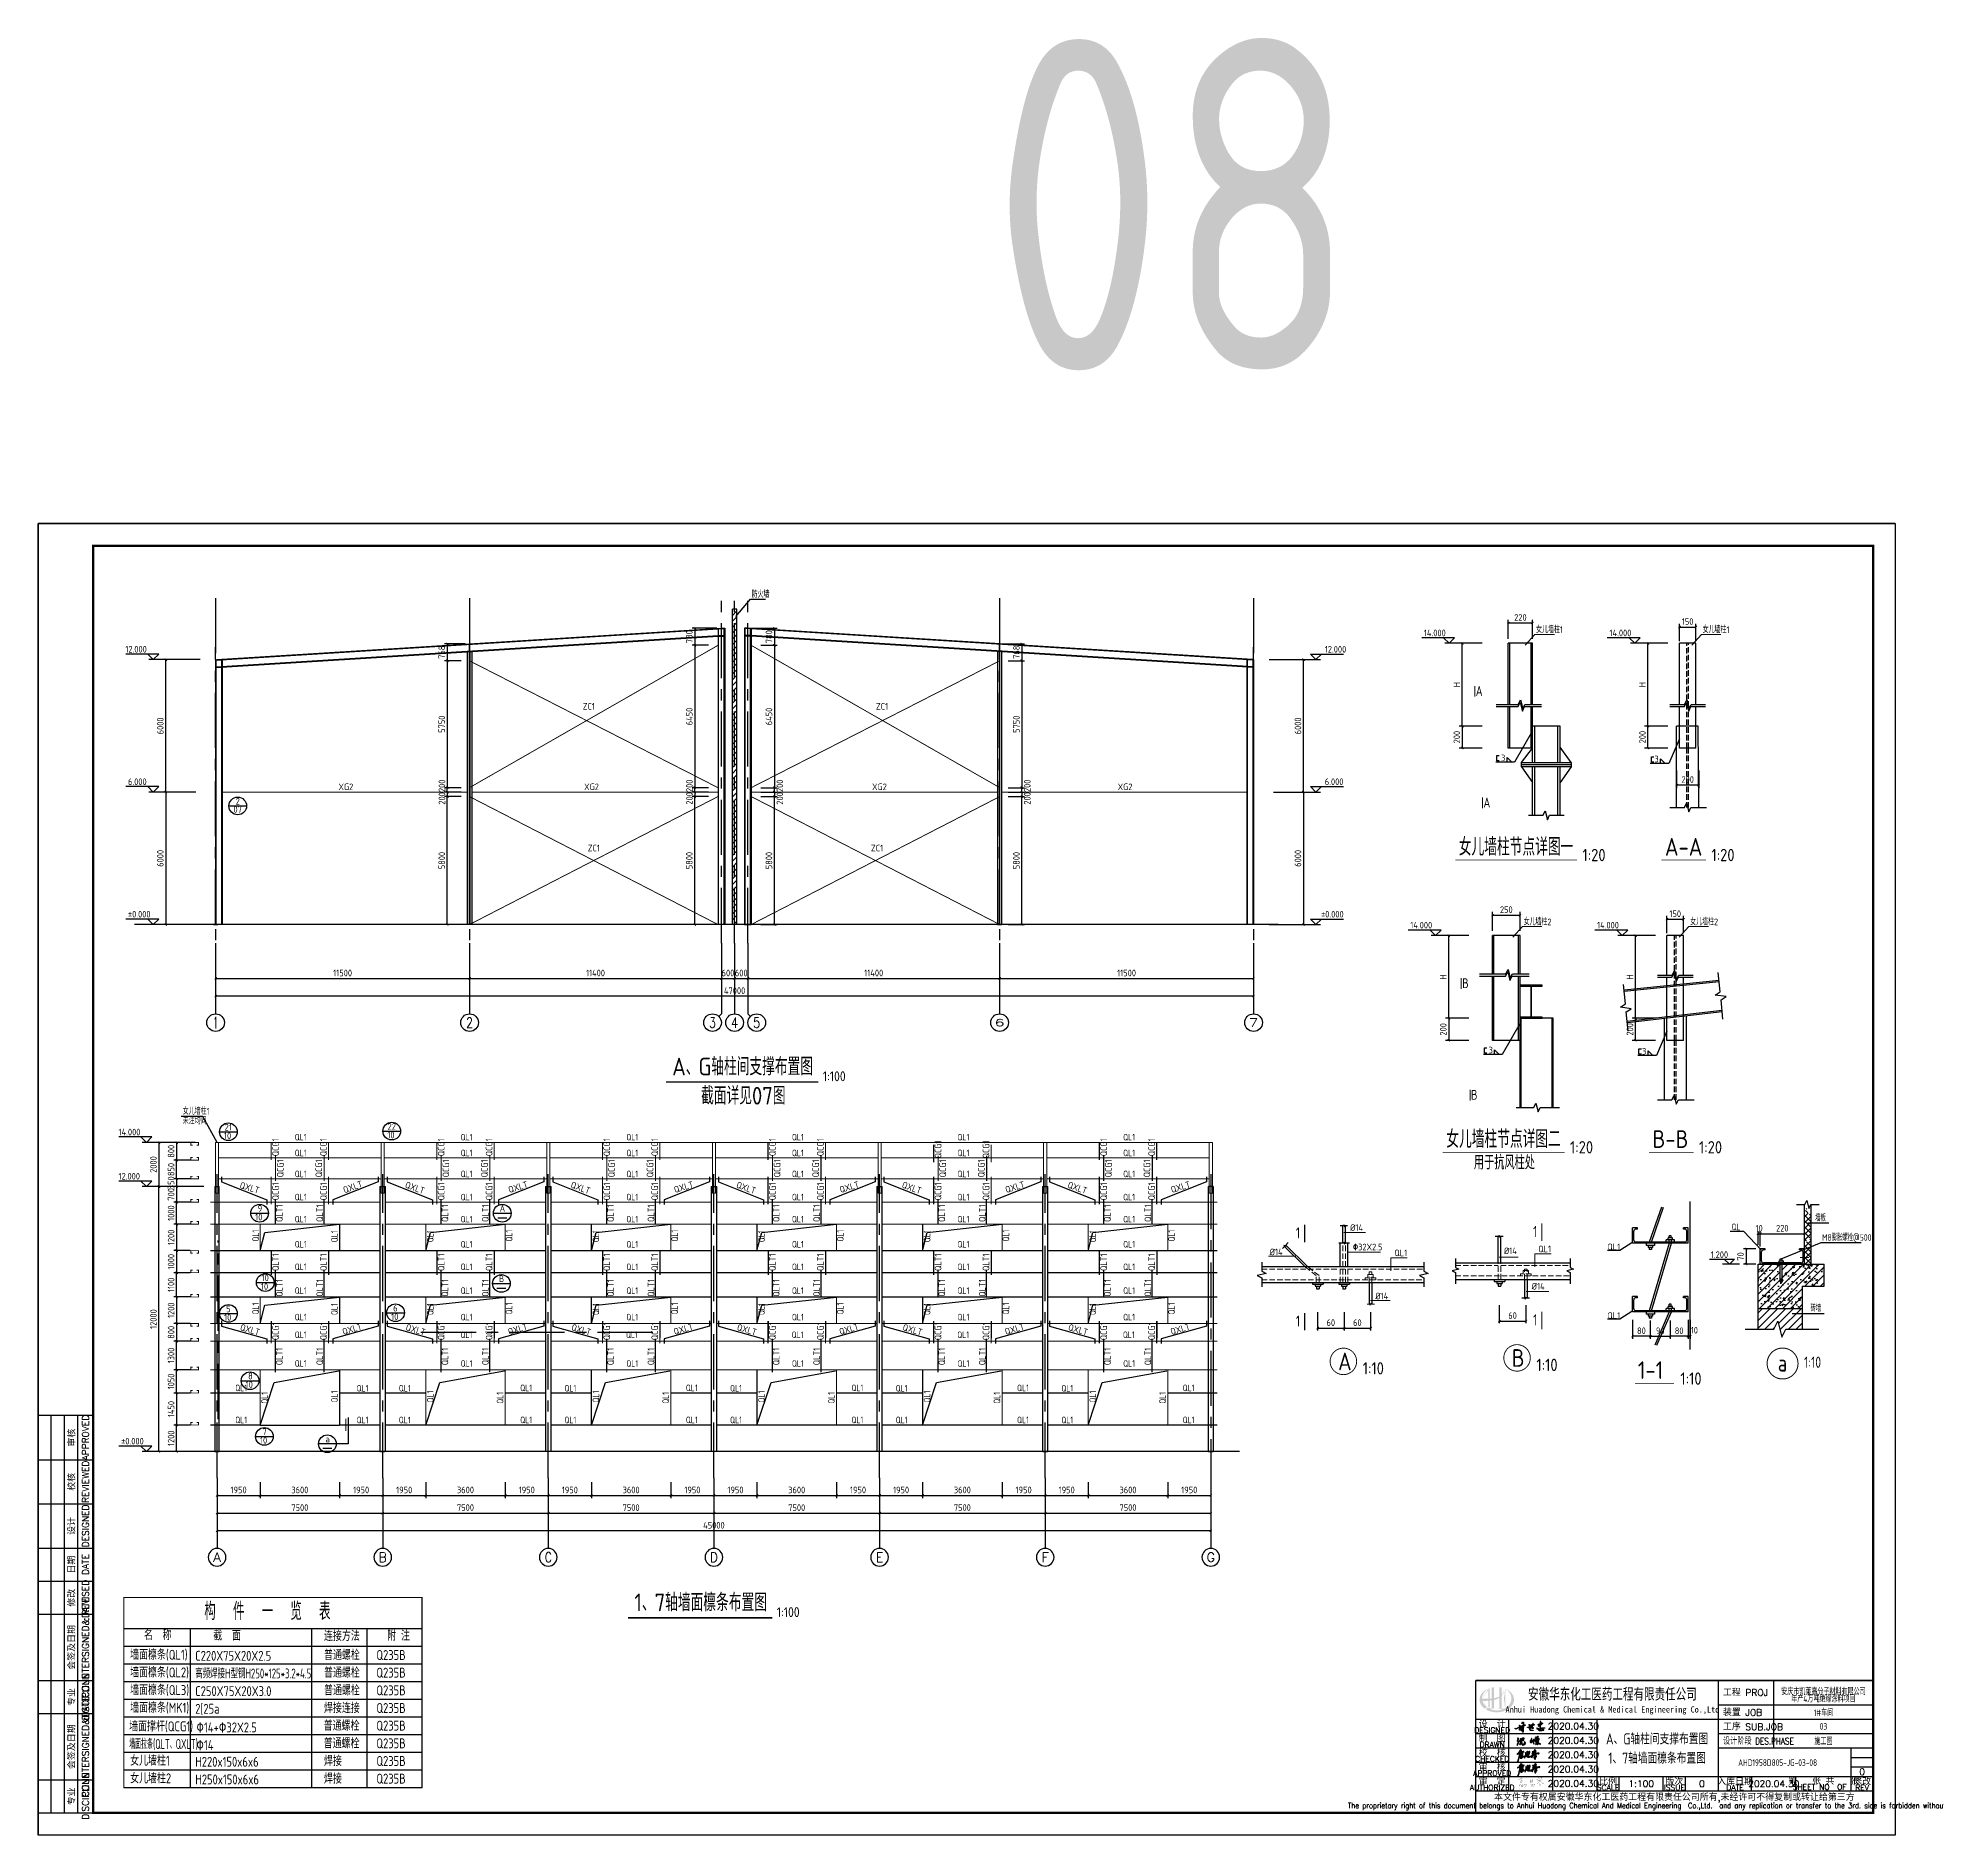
# Model space of a CAD drawing. Header units: millimetres. Extents: x 866309 to 879639, y 39442 to 44891.
# Drawn here: x 873187 to 874047, y 39449 to 40263 of the extents above; entities that cross this region are included whole.
import ezdxf
from ezdxf.enums import TextEntityAlignment as Align

# ---------------------------------------------------------------- set-up
doc = ezdxf.new("R2010")
doc.units = ezdxf.units.MM
doc.header["$LTSCALE"] = 1000
doc.header["$MEASUREMENT"] = 0
for name, pattern in [('2', [11.4, 9, -0.9, 0.6, -0.9]), ('CENTER', [2, 1.25, -0.25, 0.25, -0.25]), ('DASH', [0.35, 0.25, -0.1]), ('DOTE', [2.42, 2, -0.2, 0.02, -0.2])]:
    doc.linetypes.add(name, pattern=pattern)
for name, color, linetype, lineweight in [('1', 4, 'Continuous', 70), ('D3', 62, 'Continuous', 9), ('LZ', 64, 'Continuous', 9), ('数字', 3, 'Continuous', 9), ('零部件', 3, 'Continuous', 5)]:
    doc.layers.add(name, color=color, linetype=linetype, lineweight=lineweight)
for name, color, linetype in [('10', 7, 'Continuous'), ('1307', 7, 'Continuous'), ('14', 2, 'Continuous'), ('1530', 253, 'Continuous'), ('1534', 7, 'Continuous'), ('AXIS', 3, 'Continuous'), ('AXIS_TEXT', 7, 'Continuous'), ('D1', 112, 'Continuous'), ('D2', 6, 'Continuous'), ('DIM', 7, 'Continuous'), ('DOTE', 1, 'DOTE'), ('GJ', 6, 'Continuous'), ('HATCH', 8, 'Continuous'), ('M_Prof', 2, 'Continuous'), ('M_Thin', 7, 'Continuous'), ('NUM', 7, 'Continuous'), ('Prof', 2, 'Continuous'), ('PUB_DIM', 3, 'Continuous'), ('PUB_TEXT', 7, 'Continuous'), ('THIN', 7, 'Continuous'), ('中文', 7, 'Continuous'), ('支撑', 6, 'Continuous'), ('文字', 7, 'Continuous'), ('构件表__表格和文字', 7, 'Continuous'), ('柱子', 8, 'Continuous'), ('柱集中标注', 2, 'Continuous'), ('标准截面(白色)', 7, 'Continuous'), ('标注', 7, 'Continuous'), ('桩', 6, 'Continuous'), ('梁', 4, 'Continuous'), ('梁集中标注', 2, 'Continuous'), ('檩条', 34, 'Continuous'), ('独立基础', 2, 'Continuous'), ('索引符号标注', 253, 'Continuous'), ('轴线', 253, '2')]:
    doc.layers.add(name, color=color, linetype=linetype)
doc.styles.add('_TCH_AXIS', font='COMPLEX', dxfattribs={"bigfont": 'GBCBIG'})
doc.styles.add('COMPLEX', font='COMPLEX')
doc.styles.add('ECEC_TK', font='txt_l.shx', dxfattribs={"bigfont": 'hztxt_l.shx'})
doc.styles.add('ECEC_TQ', font='txt_l.shx', dxfattribs={"bigfont": 'hztxt_l.shx'})
doc.styles.add('ECEC_TQ_S', font='')
doc.styles.add('GBHZ', font='gbenor.shx', dxfattribs={"width": 0.9, "bigfont": 'gbcbig.shx'})
doc.styles.add('TS', font='tssdeng.shx', dxfattribs={"width": 0.8, "height": 2.5, "bigfont": 'tssdchn.shx'})
doc.styles.add('TSSD_REIN', font='tssdeng.shx', dxfattribs={"width": 0.7, "bigfont": 'tssdchn.shx'})
doc.styles.get('ECEC_TQ_S').set_extended_font_data('SimSun')
doc.dimstyles.new('100', dxfattribs={"dimscale": 0, "dimtxt": 3, "dimasz": 0.01, "dimexe": 1, "dimexo": 2, "dimgap": 1, "dimtad": 1, "dimdec": 0, "dimlfac": 100, "dimdsep": 46, "dimtxsty": 'GBHZ', "dimblk": 'JT', "dimcen": -2.5, "dimclrd": 7, "dimclre": 7, "dimclrt": 7, "dimadec": 0, "dimazin": 0, "dimtfac": 1, "dimtdec": 0, "dimtix": 1, "dimtmove": 2, "dimatfit": 3, "dimldrblk": 'JT', "dimfxl": 0, "dimtolj": 1, "dimlwd": -1, "dimlwe": -1, "dimarcsym": 0})
doc.dimstyles.new('Y10', dxfattribs={"dimscale": 0, "dimtxt": 3, "dimasz": 0.01, "dimexe": 1.2, "dimexo": 1, "dimgap": 1, "dimtad": 1, "dimdec": 0, "dimlfac": 10, "dimzin": 0, "dimdsep": 46, "dimtxsty": 'GBHZ', "dimblk1": 'DX', "dimblk2": 'DX', "dimsah": 1, "dimcen": 0.09, "dimdle": 1, "dimadec": 0, "dimazin": 0, "dimtfac": 1, "dimtdec": 0, "dimtix": 1, "dimtmove": 2, "dimatfit": 3, "dimldrblk": 'DX', "dimfxl": 0, "dimtolj": 1, "dimtzin": 0, "dimarcsym": 0})
doc.dimstyles.new('Y100', dxfattribs={"dimscale": 0, "dimtxt": 3, "dimasz": 0.01, "dimexe": 1.2, "dimexo": 2, "dimgap": 1, "dimtad": 1, "dimdec": 0, "dimlfac": 100, "dimzin": 0, "dimdsep": 46, "dimtxsty": 'GBHZ', "dimblk": 'DX', "dimcen": 0.09, "dimdle": 1, "dimclrd": 7, "dimclre": 7, "dimclrt": 7, "dimadec": 0, "dimazin": 0, "dimtfac": 1, "dimtdec": 0, "dimtix": 1, "dimtmove": 2, "dimatfit": 3, "dimldrblk": 'DX', "dimfxl": 0, "dimtolj": 1, "dimtzin": 0, "dimarcsym": 0})
doc.dimstyles.new('Y20', dxfattribs={"dimscale": 0, "dimtxt": 3, "dimasz": 0.01, "dimexe": 1.5, "dimexo": 0.03, "dimgap": 1, "dimtad": 1, "dimdec": 0, "dimlfac": 20, "dimzin": 0, "dimdsep": 46, "dimtxsty": 'GBHZ', "dimblk1": 'DX', "dimblk2": 'DX', "dimsah": 1, "dimcen": 0.09, "dimdle": 1, "dimadec": 0, "dimazin": 0, "dimtfac": 1, "dimtdec": 0, "dimtix": 1, "dimtmove": 2, "dimatfit": 3, "dimldrblk": 'DX', "dimfxl": 0, "dimtolj": 1, "dimtzin": 0, "dimarcsym": 0})

msp = doc.modelspace()

# ---------------------------------------------------------------- texts
at = {"ltscale": 2, "style": 'GBHZ'}
for p in [(873542.019, 39790.036), (873521.18, 39547.32)]:
    msp.add_text('1:100', height=4.5, rotation=0.204441, dxfattribs=at).set_placement(p)
at = {"style": 'ECEC_TK'}
for s, p in [('APPROVED', (873208.112, 39628.627)), ('审核', (873201.612, 39628.627)), ('REVIEWED', (873208.112, 39608.627)), ('校核', (873201.612, 39608.627)), ('DESIGNED', (873208.112, 39588.627)), ('设计', (873201.612, 39588.627)), ('日期', (873201.612, 39571.127)), ('DATE', (873208.112, 39571.127)), ('REVISED', (873208.112, 39556.127)), ('修改', (873201.612, 39556.127)), ('COUNTERSIGNED&DATE', (873208.112, 39533.627)), ('会签及日期', (873201.612, 39533.627)), ('DISCIPLINE', (873208.112, 39511.127)), ('专业', (873201.612, 39511.127)), ('COUNTERSIGNED&DATE', (873208.112, 39488.627)), ('会签及日期', (873201.612, 39488.627)), ('DISCIPLINE', (873208.112, 39466.127)), ('专业', (873201.612, 39466.127))]:
    msp.add_text(s, height=3, rotation=90, dxfattribs=at).set_placement(p, align=Align.MIDDLE)
for s, height, style, width, p in [('安徽华东化工医药工程有限责任公司', 5, 'ECEC_TQ_S', 0.7, (873899.561, 39512.627)), ('Anhui Huadong Chemical & Medical Engineering Co.,Ltd', 2.8, 'ECEC_TQ_S', 0.85, (873899.561, 39505.127)), ('The proprietary right of this document belongs to Anhui Huadong Chemical And Medical Engineering  Co.,Ltd.  and any replication or transfer to the 3rd. side is forbidden without its permission. ', 2.5, 'ECEC_TQ', 0.72, (873927.612, 39461.627))]:
    msp.add_text(s, height=height, dxfattribs=dict(style=style, width=width)).set_placement(p, align=Align.MIDDLE)
at = {"style": 'ECEC_TQ'}
for s, p in [('工程 PROJ', (873949.612, 39511.627)), ('装置 JOB', (873949.612, 39502.627)), ('工序 SUB.JOB', (873949.612, 39496.127))]:
    msp.add_text(s, height=3, dxfattribs=at).set_placement(p)
for s, height, p in [('设  计', 3, (873845.112, 39499.127)), ('DESIGNED', 2.5, (873845.112, 39496.127)), ('制  图', 3, (873845.112, 39492.627)), ('CHECKED', 2.5, (873845.112, 39483.127)), ('DRAWN', 2.5, (873845.112, 39489.627)), ('校  核', 3, (873845.112, 39486.127)), ('APPROVED', 2.5, (873845.112, 39476.627)), ('审  核', 3, (873845.112, 39479.627)), ('审  定', 3, (873845.112, 39473.127)), ('比例', 3, (873897.612, 39473.127)), ('版次', 3, (873927.612, 39473.127)), ('入库日期', 3, (873955.112, 39473.127)), ('第   张 共   张', 3, (873995.112, 39473.377)), ('修改', 3, (874012.612, 39473.127)), ('AUTHORIZED', 2.5, (873845.112, 39470.127)), ('本文件专有权属安徽华东化工医药工程有限责任公司所有,未经许可不得复制或转让给第三方', 3, (873927.612, 39465.627)), ('SCALE', 2.5, (873897.612, 39470.127)), ('ISSUE', 2.5, (873927.612, 39470.127)), ('DATE', 2.5, (873955.112, 39470.127)), ('SHEET NO  OF  ', 2.5, (873995.112, 39470.377)), ('REV', 2.5, (874012.612, 39470.127))]:
    msp.add_text(s, height=height, dxfattribs=at).set_placement(p, align=Align.MIDDLE)
at = {"style": 'ECEC_TQ', "width": 0.8}
msp.add_text('设计阶段 DES.PHASE', height=3, dxfattribs=at).set_placement((873949.612, 39489.627))
at = {"style": 'ECEC_TQ'}
for tag, text, p in [('2020.04.30', ' ', (873881.856, 39497.955)), ('2020.04.30', ' ', (873881.856, 39491.455)), ('2020.04.30', ' ', (873881.856, 39484.955)), ('2020.04.30', ' ', (873881.856, 39478.455)), ('0', '0', (874012.612, 39477.294)), ('2020.04.30', ' ', (873881.856, 39471.955)), ('1:100', '1:100', (873912.612, 39471.877)), ('0', '0', (873940.112, 39471.877)), ('2020.04.30', ' ', (873972.612, 39471.877))]:
    msp.add_attdef(tag, text=text, height=3, dxfattribs=at).set_placement(p, align=Align.MIDDLE)
at = {"layer": '10', "style": 'GBHZ', "width": 0.9}
for s, height, p in [('女儿墙柱1', 3, (873864.978, 39993.112)), ('女儿墙柱1', 3, (873940.398, 39993.112)), ('A', 4.5, (873837.666, 39964.601)), ('3', 3, (873849.121, 39935.039)), ('3', 3, (873918.586, 39934.517)), ('A', 4.5, (873841.166, 39914.031)), ('女儿墙柱2', 3, (873859.337, 39860.74)), ('女儿墙柱2', 3, (873934.757, 39860.74)), ('B', 4.5, (873831.525, 39832.229)), ('3', 3, (873843.48, 39802.667)), ('3', 3, (873912.945, 39802.145)), ('B', 4.5, (873835.525, 39781.66)), ('a', 7.7, (873974.472, 39658.575))]:
    msp.add_text(s, height=height, dxfattribs=at).set_placement(p)
at = {"layer": '1307', "style": 'GBHZ'}
for s, rotation, width, p in [('QCG1', 90, 0.9, (873295.677, 39756.121)), ('QCG1', 90, 0.9, (873317.379, 39756.121)), ('QCG1', 90, 0.9, (873370.677, 39756.121)), ('QCG1', 90, 0.9, (873392.379, 39756.121)), ('QCG1', 90, 0.9, (873445.677, 39756.121)), ('QCG1', 90, 0.9, (873467.379, 39756.121)), ('QCG1', 90, 0.9, (873520.677, 39756.121)), ('QCG1', 90, 0.9, (873542.379, 39756.121)), ('QCG1', 90, 0.9, (873595.677, 39755.121)), ('QCG1', 90, 0.9, (873617.379, 39755.121)), ('QCG1', 90, 0.9, (873670.677, 39756.121)), ('QCG1', 90, 0.9, (873692.379, 39756.121)), ('QCG1', 90, 0.9, (873297.803, 39746.559)), ('QCG1', 90, 0.9, (873315.253, 39746.559)), ('QCG1', 90, 0.9, (873372.803, 39746.559)), ('QCG1', 90, 0.9, (873390.253, 39746.559)), ('QCG1', 90, 0.9, (873447.803, 39746.559)), ('QCG1', 90, 0.9, (873465.253, 39746.559)), ('QCG1', 90, 0.9, (873522.803, 39746.559)), ('QCG1', 90, 0.9, (873540.253, 39746.559)), ('QCG1', 90, 0.9, (873597.803, 39746.559)), ('QCG1', 90, 0.9, (873615.253, 39746.559)), ('QCG1', 90, 0.9, (873672.803, 39746.559)), ('QCG1', 90, 0.9, (873690.253, 39746.559)), ('QXLT', 343.103151, 0.9, (873277.694, 39741.711)), ('QCG1', 90, 0.9, (873295.677, 39736.121)), ('QCG1', 90, 0.9, (873317.379, 39736.121)), ('QXLT', 19.948736, 0.9, (873325.423, 39739.25)), ('QXLT', 340.051264, 0.9, (873352.521, 39741.952)), ('QCG1', 90, 0.9, (873370.677, 39736.121)), ('QCG1', 90, 0.9, (873392.379, 39736.121)), ('QXLT', 16.896849, 0.9, (873400.118, 39739.409)), ('QXLT', 340.051264, 0.9, (873427.521, 39741.952)), ('QCG1', 90, 0.9, (873445.677, 39736.121)), ('QCG1', 90, 0.9, (873467.379, 39736.121)), ('QXLT', 16.896849, 0.9, (873475.118, 39739.409)), ('QXLT', 340.051264, 0.9, (873502.521, 39741.952)), ('QCG1', 90, 0.9, (873520.677, 39736.121)), ('QCG1', 90, 0.9, (873542.379, 39736.121)), ('QXLT', 16.896849, 0.9, (873550.118, 39739.409)), ('QXLT', 340.051264, 0.9, (873577.521, 39741.952)), ('QCG1', 90, 0.9, (873595.677, 39736.121)), ('QCG1', 90, 0.9, (873617.379, 39736.121)), ('QXLT', 16.896849, 0.9, (873625.118, 39739.409)), ('QXLT', 340.051264, 0.9, (873652.521, 39741.952)), ('QCG1', 90, 0.9, (873670.677, 39736.121)), ('QCG1', 90, 0.9, (873692.379, 39736.121)), ('QXLT', 16.896849, 0.9, (873700.118, 39739.409)), ('QLT1', 90, 0.9, (873297.377, 39726.319)), ('QLT1', 90, 0.9, (873315.679, 39726.319)), ('QLT1', 90, 0.9, (873372.377, 39726.319)), ('QLT1', 90, 0.9, (873390.679, 39726.319)), ('QLT1', 90, 0.9, (873447.377, 39726.319)), ('QLT1', 90, 0.9, (873465.679, 39726.319)), ('QLT1', 90, 0.9, (873522.377, 39726.319)), ('QLT1', 90, 0.9, (873540.679, 39726.319)), ('QLT1', 90, 0.9, (873597.377, 39726.319)), ('QLT1', 90, 0.9, (873615.679, 39726.319)), ('QLT1', 90, 0.9, (873672.377, 39726.319)), ('QLT1', 90, 0.9, (873690.679, 39726.319)), ('QL1', 90, 0.8, (873286.649, 39717.446)), ('QL1', 90, 0.8, (873322.336, 39717.152)), ('QL1', 90, 0.8, (873365.72, 39717.152)), ('QL1', 90, 0.8, (873401.407, 39717.446)), ('QL1', 90, 0.8, (873440.72, 39717.152)), ('QL1', 90, 0.8, (873476.407, 39717.446)), ('QL1', 90, 0.8, (873515.72, 39717.152)), ('QL1', 90, 0.8, (873551.407, 39717.446)), ('QL1', 90, 0.8, (873590.72, 39717.152)), ('QL1', 90, 0.8, (873626.407, 39717.446)), ('QL1', 90, 0.8, (873665.72, 39717.152)), ('QL1', 90, 0.8, (873701.407, 39717.446)), ('QLT1', 90, 0.9, (873295.677, 39704.12)), ('QLT1', 90, 0.9, (873317.379, 39704.12)), ('QLT1', 90, 0.9, (873370.677, 39704.12)), ('QLT1', 90, 0.9, (873392.379, 39704.12)), ('QLT1', 90, 0.9, (873445.677, 39704.12)), ('QLT1', 90, 0.9, (873467.379, 39704.12)), ('QLT1', 90, 0.9, (873520.677, 39704.12)), ('QLT1', 90, 0.9, (873542.379, 39704.12)), ('QLT1', 90, 0.9, (873595.677, 39704.12)), ('QLT1', 90, 0.9, (873617.379, 39704.12)), ('QLT1', 90, 0.9, (873670.677, 39704.12)), ('QLT1', 90, 0.9, (873692.379, 39704.12)), ('QLT1', 90, 0.9, (873297.377, 39692.45)), ('QLT1', 90, 0.9, (873315.679, 39692.45)), ('QLT1', 90, 0.9, (873372.377, 39692.45)), ('QLT1', 90, 0.9, (873390.679, 39692.45)), ('QLT1', 90, 0.9, (873447.377, 39692.45)), ('QLT1', 90, 0.9, (873465.679, 39692.45)), ('QLT1', 90, 0.9, (873522.377, 39692.45)), ('QLT1', 90, 0.9, (873540.679, 39692.45)), ('QLT1', 90, 0.9, (873597.377, 39692.45)), ('QLT1', 90, 0.9, (873615.679, 39692.45)), ('QLT1', 90, 0.9, (873672.377, 39692.45)), ('QLT1', 90, 0.9, (873690.679, 39692.45)), ('QL1', 90, 0.8, (873286.649, 39684.445)), ('QL1', 90, 0.8, (873322.336, 39684.151)), ('QL1', 90, 0.8, (873365.72, 39684.151)), ('QL1', 90, 0.8, (873401.407, 39684.445)), ('QL1', 90, 0.8, (873440.72, 39684.151)), ('QL1', 90, 0.8, (873476.407, 39684.445)), ('QL1', 90, 0.8, (873515.72, 39684.151)), ('QL1', 90, 0.8, (873551.407, 39684.445)), ('QL1', 90, 0.8, (873590.72, 39684.151)), ('QL1', 90, 0.8, (873626.407, 39684.445)), ('QL1', 90, 0.8, (873665.72, 39684.151)), ('QL1', 90, 0.8, (873701.407, 39684.445)), ('QXLT', 343.583411, 0.9, (873277.862, 39677.343)), ('QCG1', 90, 0.9, (873295.677, 39672.768)), ('QCG1', 90, 0.9, (873317.379, 39672.768)), ('QXLT', 16.416589, 0.9, (873324.93, 39675.105)), ('QXLT', 343.583411, 0.9, (873352.862, 39677.343)), ('QCG1', 90, 0.9, (873370.677, 39672.768)), ('QCG1', 90, 0.9, (873392.379, 39672.768)), ('QXLT', 16.416589, 0.9, (873399.93, 39675.105)), ('QXLT', 343.583411, 0.9, (873427.862, 39677.343)), ('QCG1', 90, 0.9, (873445.677, 39672.768)), ('QCG1', 90, 0.9, (873467.379, 39672.768)), ('QXLT', 16.416589, 0.9, (873474.93, 39675.105)), ('QXLT', 343.583411, 0.9, (873502.862, 39677.343)), ('QCG1', 90, 0.9, (873520.677, 39672.768)), ('QCG1', 90, 0.9, (873542.379, 39672.768)), ('QXLT', 16.416589, 0.9, (873549.93, 39675.105)), ('QXLT', 343.583411, 0.9, (873577.862, 39677.343)), ('QCG1', 90, 0.9, (873595.677, 39672.768)), ('QCG1', 90, 0.9, (873617.379, 39672.768)), ('QXLT', 16.416589, 0.9, (873624.93, 39675.105)), ('QXLT', 343.583411, 0.9, (873652.862, 39677.343)), ('QCG1', 90, 0.9, (873670.677, 39672.768)), ('QCG1', 90, 0.9, (873692.379, 39672.768)), ('QXLT', 16.416589, 0.9, (873699.93, 39675.105)), ('QLT1', 90, 0.9, (873297.377, 39661.45)), ('QLT1', 90, 0.9, (873315.679, 39661.45)), ('QLT1', 90, 0.9, (873372.377, 39661.45)), ('QLT1', 90, 0.9, (873390.679, 39661.45)), ('QLT1', 90, 0.9, (873447.377, 39661.45)), ('QLT1', 90, 0.9, (873465.679, 39661.45)), ('QLT1', 90, 0.9, (873522.377, 39661.45)), ('QLT1', 90, 0.9, (873540.679, 39661.45)), ('QLT1', 90, 0.9, (873597.377, 39661.45)), ('QLT1', 90, 0.9, (873615.679, 39661.45)), ('QLT1', 90, 0.9, (873672.377, 39661.45)), ('QLT1', 90, 0.9, (873690.679, 39661.45)), ('QL1', 90, 0.8, (873290.714, 39643.973)), ('QL1', 90, 0.8, (873322.33, 39644.571)), ('QL1', 90, 0.8, (873365.726, 39644.571)), ('QL1', 90, 0.8, (873397.342, 39643.973)), ('QL1', 90, 0.8, (873440.726, 39644.571)), ('QL1', 90, 0.8, (873472.342, 39643.973)), ('QL1', 90, 0.8, (873515.726, 39644.571)), ('QL1', 90, 0.8, (873547.342, 39643.973)), ('QL1', 90, 0.8, (873590.726, 39644.571)), ('QL1', 90, 0.8, (873622.342, 39643.973)), ('QL1', 90, 0.8, (873665.726, 39644.571)), ('QL1', 90, 0.8, (873697.342, 39643.973))]:
    msp.add_text(s, height=3, rotation=rotation, dxfattribs=dict(at, width=width)).set_placement(p)
at = {"layer": '1307', "style": 'GBHZ', "width": 0.8}
for p in [(873302.891, 39763.234), (873302.891, 39756.092), (873378.019, 39763.234), (873378.019, 39756.092), (873453.019, 39763.234), (873453.019, 39756.092), (873528.019, 39763.234), (873528.019, 39756.092), (873603.019, 39763.234), (873603.019, 39756.092), (873678.019, 39763.234), (873678.019, 39756.092), (873302.891, 39746.591), (873378.019, 39746.591), (873453.019, 39746.591), (873528.019, 39746.591), (873603.019, 39746.591), (873678.019, 39746.591), (873302.891, 39736.092), (873378.019, 39736.092), (873453.019, 39736.092), (873528.019, 39736.092), (873603.019, 39736.092), (873678.019, 39736.092), (873302.891, 39726.092), (873378.019, 39726.092), (873453.019, 39726.092), (873528.019, 39726.092), (873603.019, 39726.092), (873678.019, 39726.092), (873302.891, 39714.727), (873378.019, 39714.727), (873453.019, 39714.727), (873528.019, 39714.727), (873603.019, 39714.727), (873678.019, 39714.727), (873302.891, 39704.507), (873378.019, 39704.507), (873453.019, 39704.507), (873528.019, 39704.507), (873603.019, 39704.507), (873678.019, 39704.507), (873302.891, 39693.731), (873378.019, 39693.731), (873453.019, 39693.731), (873528.019, 39693.731), (873603.019, 39693.731), (873678.019, 39693.731), (873302.891, 39681.726), (873378.019, 39681.726), (873453.019, 39681.726), (873528.019, 39681.726), (873603.019, 39681.726), (873678.019, 39681.726), (873302.891, 39673.726), (873377.891, 39673.726), (873452.891, 39673.726), (873527.891, 39673.726), (873602.891, 39673.726), (873677.891, 39673.726), (873302.891, 39660.726), (873378.019, 39660.726), (873453.019, 39660.726), (873528.019, 39660.726), (873603.019, 39660.726), (873678.019, 39660.726), (873275.931, 39649.666), (873330.894, 39649.499), (873350.015, 39649.499), (873404.979, 39649.666), (873425.015, 39649.499), (873479.979, 39649.666), (873500.015, 39649.499), (873554.979, 39649.666), (873575.015, 39649.499), (873629.979, 39649.666), (873650.015, 39649.499), (873704.979, 39649.666), (873275.931, 39635.166), (873330.894, 39635.132), (873350.015, 39635.132), (873404.979, 39635.166), (873425.015, 39635.132), (873479.979, 39635.166), (873500.015, 39635.132), (873554.979, 39635.166), (873575.015, 39635.132), (873629.979, 39635.166), (873650.015, 39635.132), (873704.979, 39635.166)]:
    msp.add_text('QL1', height=3, dxfattribs=at).set_placement(p)
at = {"layer": '1534', "style": 'GBHZ', "width": 0.9}
for s, p in [('14.000', (873814.179, 39991.633)), ('14.000', (873898.236, 39991.633)), ('12.000', (873226.162, 39984.23)), ('12.000', (873769.308, 39984.23)), ('6.000', (873227.362, 39924.23)), ('6.000', (873769.308, 39924.23)), ('%%P0.000', (873227.362, 39864.23)), ('%%P0.000', (873767.628, 39864.23)), ('14.000', (873808.038, 39859.261)), ('14.000', (873892.595, 39859.261)), ('女儿墙柱1', (873252.175, 39774.968)), ('14.000', (873223.079, 39765.529)), ('未注均同', (873252.175, 39770.62)), ('12.000', (873223.079, 39745.529)), ('%%P0.000', (873224.279, 39625.529))]:
    msp.add_text(s, height=3, dxfattribs=at).set_placement(p)
at = {"layer": 'AXIS', "style": 'TSSD_REIN', "width": 0.7}
for s, p in [('安庆市凯莱高分子材料有限公司', (873995.112, 39513.903)), ('年产4万吨绝缘涂料项目', (873995.112, 39510.673)), ('1#车间', (873995.112, 39504.377)), ('施工图', (873995.112, 39491.377)), ('03', (873995.112, 39497.877)), ('AHD1958D805-JG-03-08', (873974.389, 39481.42))]:
    msp.add_text(s, height=3, dxfattribs=at).set_placement(p, align=Align.MIDDLE)
at = {"layer": 'D1', "style": 'GBHZ', "width": 0.9}
msp.add_text('1.200', height=3, dxfattribs=at).set_placement((873944.122, 39710.009))
at = {"layer": 'NUM', "style": 'GBHZ'}
for s, p in [('A、G轴柱间支撑布置图', (873473.815, 39792.726)), ('截面详见07图', (873486.878, 39779.506)), ('1、7轴墙面檩条布置图', (873456.67, 39550.01))]:
    msp.add_text(s, height=8, dxfattribs=at).set_placement(p)
at = {"layer": 'PUB_DIM', "style": 'GBHZ', "width": 0.9}
for p in [(873756.191, 39718.874), (873863.645, 39719.47), (873756.191, 39678.904), (873863.645, 39679.5)]:
    msp.add_text('1', height=5, dxfattribs=at).set_placement(p)
at = {"layer": 'PUB_TEXT', "style": 'TS', "width": 0.8}
for s, p in [('A、G轴柱间支撑布置图', (873919.778, 39492.423)), ('1、7轴墙面檩条布置图', (873919.778, 39483.75))]:
    msp.add_text(s, height=5, dxfattribs=at).set_placement(p, align=Align.MIDDLE)
at = {"layer": '中文', "style": 'GBHZ', "width": 0.9}
msp.add_text('1:10', height=5, dxfattribs=at).set_placement((873986.335, 39660.306, -0.009))
at = {"layer": '数字', "style": 'GBHZ', "width": 0.9}
for s, p in [('%%C14', (873780.803, 39722.262, 6.024)), ('%%13032X2.5', (873782.126, 39713.47, 6.024)), ('QL1', (873866.001, 39712.599)), ('QL1', (873897.338, 39713.561, -1.667)), ('%%C14', (873744.381, 39711.244, 6.024)), ('QL1', (873800.856, 39710.819)), ('%%C14', (873850.443, 39711.75)), ('%%C14', (873863.045, 39695.67)), ('%%C14', (873792.209, 39691.258, 6.024)), ('QL1', (873897.338, 39682.473, -1.667))]:
    msp.add_text(s, height=3, dxfattribs=at).set_placement(p)
at = {"layer": '文字', "color": 6, "style": 'GBHZ'}
for s, height, p in [('女儿墙柱节点详图一', 8, (873829.993, 39892.238)), ('A-A', 8, (873923.359, 39892.238)), ('1:20', 5.6, (873885.987, 39889.722)), ('1:20', 5.6, (873944.392, 39889.722)), ('女儿墙柱节点详图二', 8, (873824.352, 39759.866)), ('B-B', 8, (873917.718, 39759.866)), ('1:20', 5.6, (873880.346, 39757.35)), ('1:20', 5.6, (873938.751, 39757.35)), ('用于抗风柱处', 6.4, (873836.821, 39750.088)), ('A', 8, (873775.332, 39659.132, 6.024)), ('B', 8, (873853.976, 39660.709)), ('1:10', 5.6, (873865.137, 39658.79, -0.009)), ('1:10', 5.6, (873786.493, 39657.214, 6.015)), ('1-1', 8, (873911.074, 39655.207)), ('1:10', 5.6, (873930.337, 39652.586))]:
    msp.add_text(s, height=height, dxfattribs=at).set_placement(p)
at = {"layer": '构件表__表格和文字', "style": 'GBHZ'}
for s, height, width, p in [('构  件  一  览  表', 8, 0.9, (873261.924, 39545.992)), ('名  称', 4.5, 0.9, (873234.591, 39536.947)), ('截  面', 4.5, 0.9, (873266.005, 39536.694)), ('连接方法', 4.5, 0.9, (873316.136, 39536.531)), ('附 注', 4.5, 0.9, (873344.749, 39536.652)), ('墙面檩条(QL1)', 4.5, 0.9, (873228.343, 39528.034)), ('C220X75X20X2.5', 4.5, 0.9, (873257.808, 39527.547)), ('普通螺栓', 4.5, 0.9, (873316.14, 39527.908)), ('Q235B', 4.5, 0.9, (873339.854, 39527.908)), ('墙面檩条(QL2)', 4.5, 0.9, (873228.343, 39520.034)), ('高频焊接H型钢H250*125*3.2*4.5 ', 4.5, 0.75, (873257.808, 39519.547)), ('普通螺栓', 4.5, 0.9, (873316.14, 39519.908)), ('Q235B', 4.5, 0.9, (873339.854, 39519.908)), ('墙面檩条(QL3)', 4.5, 0.9, (873228.343, 39512.034)), ('墙面檩条(MK1)', 4.5, 0.9, (873228.343, 39504.034)), ('C250X75X20X3.0', 4.5, 0.9, (873257.808, 39511.547)), ('焊接连接', 4.5, 0.9, (873316.14, 39503.908)), ('普通螺栓', 4.5, 0.9, (873316.14, 39511.908)), ('Q235B', 4.5, 0.9, (873339.854, 39511.908)), ('墙面撑杆(QCG1)', 4.5, 0.9, (873227.894, 39495.599)), ('2[25a', 4.5, 0.9, (873257.808, 39503.547)), ('普通螺栓', 4.5, 0.9, (873316.026, 39495.908)), ('Q235B', 4.5, 0.9, (873339.854, 39503.908)), ('Q235B', 4.5, 0.9, (873339.854, 39495.908)), ('墙面拉条(QLT、QXLT)', 4.5, 0.6, (873227.894, 39487.599)), ('%%13014+%%13032X2.5', 4.5, 0.9, (873258.307, 39495.112)), ('%%13014', 4.5, 0.9, (873258.307, 39487.112)), ('普通螺栓', 4.5, 0.9, (873316.026, 39487.908)), ('Q235B', 4.5, 0.9, (873339.854, 39487.908)), ('女儿墙柱1', 4.5, 0.9, (873228.343, 39480.034)), ('H220x150x6x6', 4.5, 0.9, (873257.808, 39479.547)), ('焊接', 4.5, 0.9, (873316.14, 39479.908)), ('Q235B', 4.5, 0.9, (873339.854, 39479.908)), ('女儿墙柱2', 4.5, 0.9, (873228.343, 39472.034)), ('H250x150x6x6', 4.5, 0.9, (873257.808, 39471.547)), ('焊接', 4.5, 0.9, (873316.14, 39471.908)), ('Q235B', 4.5, 0.9, (873339.854, 39471.908))]:
    msp.add_text(s, height=height, dxfattribs=dict(at, width=width)).set_placement(p)
at = {"layer": '柱集中标注', "style": 'GBHZ', "width": 0.9}
for s, p in [('防火墙', (873509.766, 40009.107)), ('ZC1', (873433.266, 39958.373)), ('ZC1', (873566.046, 39958.373)), ('XG2', (873322.683, 39921.921)), ('XG2', (873433.915, 39921.921)), ('XG2', (873564.293, 39921.921)), ('XG2', (873675.525, 39921.921)), ('ZC1', (873435.527, 39894.176)), ('ZC1', (873563.785, 39894.176))]:
    msp.add_text(s, height=3, dxfattribs=at).set_placement(p)
at = {"layer": '梁集中标注', "style": 'GBHZ', "width": 0.9}
msp.add_text('08', height=150, dxfattribs=at).set_placement((873618.387, 40112.127))
at = {"layer": '索引符号标注', "style": 'GBHZ'}
for s, p in [('07', (873275.103, 39911.69)), ('2', (873276.125, 39915.381)), ('10', (873270.81, 39763.903)), ('21', (873271.091, 39767.733)), ('10', (873344.794, 39764.204)), ('22', (873344.901, 39768.063)), ('9', (873286.073, 39730.916)), ('A', (873395.693, 39730.919)), ('10', (873284.953, 39727.026)), ('10', (873287.545, 39695.604)), ('10', (873287.851, 39699.495)), ('B', (873395.329, 39699.096)), ('10', (873270.859, 39681.608)), ('5', (873271.794, 39685.438)), ('10', (873346.538, 39681.935)), ('6', (873347.452, 39685.765)), ('8', (873281.75, 39655.041)), ('10', (873280.63, 39651.151)), ('7', (873288.24, 39629.786)), ('10', (873287.119, 39625.896)), ('a', (873316.774, 39626.461))]:
    msp.add_text(s, height=3, dxfattribs=at).set_placement(p)
at = {"layer": '轴线', "color": 61, "linetype": 'ByBlock', "style": 'GBHZ', "width": 0.8}
for s, p in [('QL', (873953.492, 39722.59)), ('墙板', (873991.394, 39726.621)), ('M8膨胀螺栓@500', (873994.461, 39717.787)), ('砖墙', (873989.283, 39685.713))]:
    msp.add_text(s, height=3, dxfattribs=at).set_placement(p)

# ---------------------------------------------------------------- blocks, each defined once
blk = doc.blocks.new('DX')
at = {"color": 0, "linetype": 'ByBlock', "const_width": 40}
blk.add_lwpolyline([(-54, -51), (46, 49)], dxfattribs=at)
blk = doc.blocks.new('*D80')
at = {"layer": 'Defpoints', "color": 0, "transparency": 16777216}
for p in [(873831.59, 39988.43), (873840.64, 39988.43), (873840.64, 39950.95)]:
    blk.add_point(p, dxfattribs=at)
at = {"layer": 'dim', "color": 0, "lineweight": -2, "transparency": 16777216}
for p, q in [((873840.61, 39988.43), (873830.09, 39988.43)), ((873831.59, 39950.96), (873831.59, 39988.42)), ((873840.61, 39950.95), (873830.09, 39950.95))]:
    blk.add_line(p, q, dxfattribs=at)
at = {"layer": 'dim', "color": 0, "lineweight": -2, "transparency": 16777216, "xscale": 0.01, "yscale": 0.01, "zscale": 0.01}
for p, rotation in [((873831.59, 39988.43), 90), ((873831.59, 39950.95), 270)]:
    blk.add_blockref('DX', p, dxfattribs=dict(at, rotation=rotation))
at = {"layer": 'dim', "color": 0, "transparency": 16777216, "insert": (873829.09, 39969.69), "char_height": 3, "attachment_point": 5, "rotation": 90, "style": 'GBHZ'}
blk.add_mtext('\\A1;H', dxfattribs=at)
blk = doc.blocks.new('*D81')
at = {"layer": 'Defpoints', "color": 0, "transparency": 16777216}
for p in [(873915.64, 39950.95), (873924.7, 39950.95), (873924.7, 39940.95)]:
    blk.add_point(p, dxfattribs=at)
at = {"layer": 'dim', "color": 0, "lineweight": -2, "transparency": 16777216}
for p, q in [((873924.67, 39950.95), (873914.14, 39950.95)), ((873915.64, 39940.96), (873915.64, 39950.94)), ((873924.67, 39940.95), (873914.14, 39940.95))]:
    blk.add_line(p, q, dxfattribs=at)
at = {"layer": 'dim', "color": 0, "lineweight": -2, "transparency": 16777216, "xscale": 0.01, "yscale": 0.01, "zscale": 0.01}
for p, rotation in [((873915.64, 39950.95), 90), ((873915.64, 39940.95), 270)]:
    blk.add_blockref('DX', p, dxfattribs=dict(at, rotation=rotation))
at = {"layer": 'dim', "color": 0, "transparency": 16777216, "insert": (873913.14, 39945.95), "char_height": 3, "attachment_point": 5, "rotation": 90, "style": 'GBHZ'}
blk.add_mtext('\\A1;200', dxfattribs=at)
blk = doc.blocks.new('*D82')
at = {"layer": 'Defpoints', "color": 0, "transparency": 16777216}
for p in [(873915.64, 39988.43), (873924.7, 39988.43), (873924.7, 39950.95)]:
    blk.add_point(p, dxfattribs=at)
at = {"layer": 'dim', "color": 0, "lineweight": -2, "transparency": 16777216}
for p, q in [((873924.67, 39988.43), (873914.14, 39988.43)), ((873915.64, 39950.96), (873915.64, 39988.42)), ((873924.67, 39950.95), (873914.14, 39950.95))]:
    blk.add_line(p, q, dxfattribs=at)
at = {"layer": 'dim', "color": 0, "lineweight": -2, "transparency": 16777216, "xscale": 0.01, "yscale": 0.01, "zscale": 0.01}
for p, rotation in [((873915.64, 39988.43), 90), ((873915.64, 39950.95), 270)]:
    blk.add_blockref('DX', p, dxfattribs=dict(at, rotation=rotation))
at = {"layer": 'dim', "color": 0, "transparency": 16777216, "insert": (873913.14, 39969.69), "char_height": 3, "attachment_point": 5, "rotation": 90, "style": 'GBHZ'}
blk.add_mtext('\\A1;H', dxfattribs=at)
blk = doc.blocks.new('*D83')
at = {"layer": 'Defpoints', "color": 0, "transparency": 16777216}
for p in [(873928.64, 39930.8), (873938.64, 39930.8), (873928.64, 39924.25)]:
    blk.add_point(p, dxfattribs=at)
at = {"layer": 'dim', "color": 0, "lineweight": -2, "transparency": 16777216}
for p, q in [((873928.64, 39930.77), (873928.64, 39922.75)), ((873938.64, 39930.77), (873938.64, 39922.75)), ((873938.63, 39924.25), (873928.65, 39924.25))]:
    blk.add_line(p, q, dxfattribs=at)
at = {"layer": 'dim', "color": 0, "lineweight": -2, "transparency": 16777216, "xscale": 0.01, "yscale": 0.01, "zscale": 0.01, "rotation": 180}
blk.add_blockref('DX', (873928.64, 39924.25), dxfattribs=at)
at = {"layer": 'dim', "color": 0, "lineweight": -2, "transparency": 16777216, "xscale": 0.01, "yscale": 0.01, "zscale": 0.01}
blk.add_blockref('DX', (873938.64, 39924.25), dxfattribs=at)
at = {"layer": 'dim', "color": 0, "transparency": 16777216, "insert": (873933.64, 39926.75), "char_height": 3, "attachment_point": 5, "style": 'GBHZ'}
blk.add_mtext('\\A1;200', dxfattribs=at)
blk = doc.blocks.new('*D84')
at = {"layer": 'Defpoints', "color": 0, "transparency": 16777216}
for p in [(873937.39, 39995.8), (873929.89, 39989.44), (873937.39, 39989.44)]:
    blk.add_point(p, dxfattribs=at)
at = {"layer": 'dim', "color": 0, "lineweight": -2, "transparency": 16777216}
for p, q in [((873929.89, 39989.47), (873929.89, 39997.3)), ((873929.9, 39995.8), (873937.38, 39995.8)), ((873937.39, 39989.47), (873937.39, 39997.3))]:
    blk.add_line(p, q, dxfattribs=at)
at = {"layer": 'dim', "color": 0, "lineweight": -2, "transparency": 16777216, "xscale": 0.01, "yscale": 0.01, "zscale": 0.01, "rotation": 180}
blk.add_blockref('DX', (873929.89, 39995.8), dxfattribs=at)
at = {"layer": 'dim', "color": 0, "lineweight": -2, "transparency": 16777216, "xscale": 0.01, "yscale": 0.01, "zscale": 0.01}
blk.add_blockref('DX', (873937.39, 39995.8), dxfattribs=at)
at = {"layer": 'dim', "color": 0, "transparency": 16777216, "insert": (873933.64, 39998.3), "char_height": 3, "attachment_point": 5, "style": 'GBHZ'}
blk.add_mtext('\\A1;150', dxfattribs=at)
blk = doc.blocks.new('*D85')
at = {"layer": 'Defpoints', "color": 0, "transparency": 16777216}
for p in [(873840.64, 39950.95), (873831.59, 39940.95), (873840.64, 39940.95)]:
    blk.add_point(p, dxfattribs=at)
at = {"layer": 'dim', "color": 0, "lineweight": -2, "transparency": 16777216}
for p, q in [((873840.61, 39950.95), (873830.09, 39950.95)), ((873831.59, 39950.94), (873831.59, 39940.96)), ((873840.61, 39940.95), (873830.09, 39940.95))]:
    blk.add_line(p, q, dxfattribs=at)
at = {"layer": 'dim', "color": 0, "lineweight": -2, "transparency": 16777216, "xscale": 0.01, "yscale": 0.01, "zscale": 0.01}
for p, rotation in [((873831.59, 39950.95), 90), ((873831.59, 39940.95), 270)]:
    blk.add_blockref('DX', p, dxfattribs=dict(at, rotation=rotation))
at = {"layer": 'dim', "color": 0, "transparency": 16777216, "insert": (873829.09, 39945.95), "char_height": 3, "attachment_point": 5, "rotation": 90, "style": 'GBHZ'}
blk.add_mtext('\\A1;200', dxfattribs=at)
blk = doc.blocks.new('*D86')
at = {"layer": 'Defpoints', "color": 0, "transparency": 16777216}
for p in [(873852.39, 39990.5), (873863.39, 39997.64), (873863.39, 39990.5)]:
    blk.add_point(p, dxfattribs=at)
at = {"layer": 'dim', "color": 0, "lineweight": -2, "transparency": 16777216}
for p, q in [((873852.39, 39990.53), (873852.39, 39999.14)), ((873863.39, 39990.53), (873863.39, 39999.14)), ((873852.4, 39997.64), (873863.38, 39997.64))]:
    blk.add_line(p, q, dxfattribs=at)
at = {"layer": 'dim', "color": 0, "lineweight": -2, "transparency": 16777216, "xscale": 0.01, "yscale": 0.01, "zscale": 0.01, "rotation": 180}
blk.add_blockref('DX', (873852.39, 39997.64), dxfattribs=at)
at = {"layer": 'dim', "color": 0, "lineweight": -2, "transparency": 16777216, "xscale": 0.01, "yscale": 0.01, "zscale": 0.01}
blk.add_blockref('DX', (873863.39, 39997.64), dxfattribs=at)
at = {"layer": 'dim', "color": 0, "transparency": 16777216, "insert": (873857.89, 40000.14), "char_height": 3, "attachment_point": 5, "style": 'GBHZ'}
blk.add_mtext('\\A1;220', dxfattribs=at)
blk = doc.blocks.new('*D54')
at = {"layer": 'Defpoints', "color": 0, "transparency": 16777216}
for p in [(873825.45, 39856.06), (873834.5, 39856.06), (873834.5, 39818.58)]:
    blk.add_point(p, dxfattribs=at)
at = {"layer": 'dim', "color": 0, "lineweight": -2, "transparency": 16777216}
for p, q in [((873834.47, 39856.06), (873823.95, 39856.06)), ((873825.45, 39818.59), (873825.45, 39856.05)), ((873834.47, 39818.58), (873823.95, 39818.58))]:
    blk.add_line(p, q, dxfattribs=at)
at = {"layer": 'dim', "color": 0, "lineweight": -2, "transparency": 16777216, "xscale": 0.01, "yscale": 0.01, "zscale": 0.01}
for p, rotation in [((873825.45, 39856.06), 90), ((873825.45, 39818.58), 270)]:
    blk.add_blockref('DX', p, dxfattribs=dict(at, rotation=rotation))
at = {"layer": 'dim', "color": 0, "transparency": 16777216, "insert": (873822.95, 39837.32), "char_height": 3, "attachment_point": 5, "rotation": 90, "style": 'GBHZ'}
blk.add_mtext('\\A1;H', dxfattribs=at)
blk = doc.blocks.new('*D55')
at = {"layer": 'Defpoints', "color": 0, "transparency": 16777216}
for p in [(873910, 39818.58), (873919.06, 39818.58), (873919.06, 39808.58)]:
    blk.add_point(p, dxfattribs=at)
at = {"layer": 'dim', "color": 0, "lineweight": -2, "transparency": 16777216}
for p, q in [((873919.03, 39818.58), (873908.5, 39818.58)), ((873910, 39808.59), (873910, 39818.57)), ((873919.03, 39808.58), (873908.5, 39808.58))]:
    blk.add_line(p, q, dxfattribs=at)
at = {"layer": 'dim', "color": 0, "lineweight": -2, "transparency": 16777216, "xscale": 0.01, "yscale": 0.01, "zscale": 0.01}
for p, rotation in [((873910, 39818.58), 90), ((873910, 39808.58), 270)]:
    blk.add_blockref('DX', p, dxfattribs=dict(at, rotation=rotation))
at = {"layer": 'dim', "color": 0, "transparency": 16777216, "insert": (873907.5, 39813.58), "char_height": 3, "attachment_point": 5, "rotation": 90, "style": 'GBHZ'}
blk.add_mtext('\\A1;200', dxfattribs=at)
blk = doc.blocks.new('*D56')
at = {"layer": 'Defpoints', "color": 0, "transparency": 16777216}
for p in [(873910, 39856.06), (873919.06, 39856.06), (873919.06, 39818.58)]:
    blk.add_point(p, dxfattribs=at)
at = {"layer": 'dim', "color": 0, "lineweight": -2, "transparency": 16777216}
for p, q in [((873919.03, 39856.06), (873908.5, 39856.06)), ((873910, 39818.59), (873910, 39856.05)), ((873919.03, 39818.58), (873908.5, 39818.58))]:
    blk.add_line(p, q, dxfattribs=at)
at = {"layer": 'dim', "color": 0, "lineweight": -2, "transparency": 16777216, "xscale": 0.01, "yscale": 0.01, "zscale": 0.01}
for p, rotation in [((873910, 39856.06), 90), ((873910, 39818.58), 270)]:
    blk.add_blockref('DX', p, dxfattribs=dict(at, rotation=rotation))
at = {"layer": 'dim', "color": 0, "transparency": 16777216, "insert": (873907.5, 39837.32), "char_height": 3, "attachment_point": 5, "rotation": 90, "style": 'GBHZ'}
blk.add_mtext('\\A1;H', dxfattribs=at)
blk = doc.blocks.new('*D57')
at = {"layer": 'Defpoints', "color": 0, "transparency": 16777216}
for p in [(873931.75, 39863.43), (873924.25, 39857.07), (873931.75, 39857.07)]:
    blk.add_point(p, dxfattribs=at)
at = {"layer": 'dim', "color": 0, "lineweight": -2, "transparency": 16777216}
for p, q in [((873924.25, 39857.1), (873924.25, 39864.93)), ((873924.26, 39863.43), (873931.74, 39863.43)), ((873931.75, 39857.1), (873931.75, 39864.93))]:
    blk.add_line(p, q, dxfattribs=at)
at = {"layer": 'dim', "color": 0, "lineweight": -2, "transparency": 16777216, "xscale": 0.01, "yscale": 0.01, "zscale": 0.01, "rotation": 180}
blk.add_blockref('DX', (873924.25, 39863.43), dxfattribs=at)
at = {"layer": 'dim', "color": 0, "lineweight": -2, "transparency": 16777216, "xscale": 0.01, "yscale": 0.01, "zscale": 0.01}
blk.add_blockref('DX', (873931.75, 39863.43), dxfattribs=at)
at = {"layer": 'dim', "color": 0, "transparency": 16777216, "insert": (873928, 39865.93), "char_height": 3, "attachment_point": 5, "style": 'GBHZ'}
blk.add_mtext('\\A1;150', dxfattribs=at)
blk = doc.blocks.new('*D58')
at = {"layer": 'Defpoints', "color": 0, "transparency": 16777216}
for p in [(873834.5, 39818.58), (873825.45, 39808.58), (873834.5, 39808.58)]:
    blk.add_point(p, dxfattribs=at)
at = {"layer": 'dim', "color": 0, "lineweight": -2, "transparency": 16777216}
for p, q in [((873834.47, 39818.58), (873823.95, 39818.58)), ((873825.45, 39818.57), (873825.45, 39808.59)), ((873834.47, 39808.58), (873823.95, 39808.58))]:
    blk.add_line(p, q, dxfattribs=at)
at = {"layer": 'dim', "color": 0, "lineweight": -2, "transparency": 16777216, "xscale": 0.01, "yscale": 0.01, "zscale": 0.01}
for p, rotation in [((873825.45, 39818.58), 90), ((873825.45, 39808.58), 270)]:
    blk.add_blockref('DX', p, dxfattribs=dict(at, rotation=rotation))
at = {"layer": 'dim', "color": 0, "transparency": 16777216, "insert": (873822.95, 39813.58), "char_height": 3, "attachment_point": 5, "rotation": 90, "style": 'GBHZ'}
blk.add_mtext('\\A1;200', dxfattribs=at)
blk = doc.blocks.new('*D59')
at = {"layer": 'Defpoints', "color": 0, "transparency": 16777216}
for p in [(873857.75, 39865.27), (873845.25, 39858.13), (873857.75, 39858.13)]:
    blk.add_point(p, dxfattribs=at)
at = {"layer": 'dim', "color": 0, "lineweight": -2, "transparency": 16777216}
for p, q in [((873845.25, 39858.16), (873845.25, 39866.77)), ((873845.26, 39865.27), (873857.74, 39865.27)), ((873857.75, 39858.16), (873857.75, 39866.77))]:
    blk.add_line(p, q, dxfattribs=at)
at = {"layer": 'dim', "color": 0, "lineweight": -2, "transparency": 16777216, "xscale": 0.01, "yscale": 0.01, "zscale": 0.01, "rotation": 180}
blk.add_blockref('DX', (873845.25, 39865.27), dxfattribs=at)
at = {"layer": 'dim', "color": 0, "lineweight": -2, "transparency": 16777216, "xscale": 0.01, "yscale": 0.01, "zscale": 0.01}
blk.add_blockref('DX', (873857.75, 39865.27), dxfattribs=at)
at = {"layer": 'dim', "color": 0, "transparency": 16777216, "insert": (873851.5, 39867.77), "char_height": 3, "attachment_point": 5, "style": 'GBHZ'}
blk.add_mtext('\\A1;250', dxfattribs=at)
blk = doc.blocks.new('*D45')
at = {"layer": 'Defpoints', "color": 0, "linetype": 'ByBlock', "transparency": 16777216}
for p in [(873960.09, 39707.19), (873965.49, 39714.18), (873965.49, 39707.19)]:
    blk.add_point(p, dxfattribs=at)
at = {"layer": 'dim', "color": 0, "linetype": 'ByBlock', "lineweight": -2, "transparency": 16777216}
for p, q in [((873964.49, 39714.18), (873958.89, 39714.18)), ((873964.49, 39707.19), (873958.89, 39707.19)), ((873960.09, 39714.17), (873960.09, 39707.2))]:
    blk.add_line(p, q, dxfattribs=at)
at = {"layer": 'dim', "color": 0, "linetype": 'ByBlock', "lineweight": -2, "transparency": 16777216, "xscale": 0.01, "yscale": 0.01, "zscale": 0.01}
for p, rotation in [((873960.09, 39707.19), 270), ((873960.09, 39714.18), 90)]:
    blk.add_blockref('DX', p, dxfattribs=dict(at, rotation=rotation))
at = {"layer": 'dim', "color": 0, "linetype": 'ByBlock', "transparency": 16777216, "insert": (873957.59, 39710.69), "char_height": 3, "attachment_point": 5, "rotation": 90, "style": 'GBHZ'}
blk.add_mtext('\\A1;70', dxfattribs=at)
blk = doc.blocks.new('*D46')
at = {"layer": 'Defpoints', "color": 0, "linetype": 'ByBlock', "transparency": 16777216}
for p in [(873966.49, 39720.99), (873965.49, 39714.91), (873966.49, 39714.18)]:
    blk.add_point(p, dxfattribs=at)
at = {"layer": 'dim', "color": 0, "linetype": 'ByBlock', "lineweight": -2, "transparency": 16777216}
for p, q in [((873965.48, 39720.99), (873965.47, 39720.99)), ((873965.49, 39715.91), (873965.49, 39722.19)), ((873965.49, 39720.99), (873966.49, 39720.99)), ((873966.49, 39715.18), (873966.49, 39722.19)), ((873966.5, 39720.99), (873966.51, 39720.99))]:
    blk.add_line(p, q, dxfattribs=at)
at = {"layer": 'dim', "color": 0, "linetype": 'ByBlock', "lineweight": -2, "transparency": 16777216, "xscale": 0.01, "yscale": 0.01, "zscale": 0.01}
blk.add_blockref('DX', (873965.49, 39720.99), dxfattribs=at)
at = {"layer": 'dim', "color": 0, "linetype": 'ByBlock', "lineweight": -2, "transparency": 16777216, "xscale": 0.01, "yscale": 0.01, "zscale": 0.01, "rotation": 180}
blk.add_blockref('DX', (873966.49, 39720.99), dxfattribs=at)
at = {"layer": 'dim', "color": 0, "linetype": 'ByBlock', "transparency": 16777216, "insert": (873965.99, 39723.49), "char_height": 3, "attachment_point": 5, "style": 'GBHZ'}
blk.add_mtext('\\A1;10', dxfattribs=at)
blk = doc.blocks.new('*D47')
at = {"layer": 'Defpoints', "color": 0, "linetype": 'ByBlock', "transparency": 16777216}
for p in [(873986.49, 39720.99), (873966.49, 39714.18), (873986.49, 39714.18)]:
    blk.add_point(p, dxfattribs=at)
at = {"layer": 'dim', "color": 0, "linetype": 'ByBlock', "lineweight": -2, "transparency": 16777216}
for p, q in [((873966.49, 39715.18), (873966.49, 39722.19)), ((873966.5, 39720.99), (873986.48, 39720.99)), ((873986.49, 39715.18), (873986.49, 39722.19))]:
    blk.add_line(p, q, dxfattribs=at)
at = {"layer": 'dim', "color": 0, "linetype": 'ByBlock', "lineweight": -2, "transparency": 16777216, "xscale": 0.01, "yscale": 0.01, "zscale": 0.01, "rotation": 180}
blk.add_blockref('DX', (873966.49, 39720.99), dxfattribs=at)
at = {"layer": 'dim', "color": 0, "linetype": 'ByBlock', "lineweight": -2, "transparency": 16777216, "xscale": 0.01, "yscale": 0.01, "zscale": 0.01}
blk.add_blockref('DX', (873986.49, 39720.99), dxfattribs=at)
at = {"layer": 'dim', "color": 0, "linetype": 'ByBlock', "transparency": 16777216, "insert": (873976.49, 39723.49), "char_height": 3, "attachment_point": 5, "style": 'GBHZ'}
blk.add_mtext('\\A1;220', dxfattribs=at)
blk = doc.blocks.new('*D1817')
at = {"layer": 'Defpoints', "color": 0, "transparency": 16777216}
for p in [(873744.1, 39921.03), (873742.1, 39861.03), (873759.64, 39861.03)]:
    blk.add_point(p, dxfattribs=at)
at = {"layer": 'dim', "color": 7, "lineweight": -2, "transparency": 16777216}
for p, q in [((873746.1, 39921.03), (873760.84, 39921.03)), ((873759.64, 39921.02), (873759.64, 39861.04)), ((873744.1, 39861.03), (873760.84, 39861.03))]:
    blk.add_line(p, q, dxfattribs=at)
at = {"layer": 'dim', "color": 7, "lineweight": -2, "transparency": 16777216, "xscale": 0.01, "yscale": 0.01, "zscale": 0.01}
for p, rotation in [((873759.64, 39921.03), 90), ((873759.64, 39861.03), 270)]:
    blk.add_blockref('DX', p, dxfattribs=dict(at, rotation=rotation))
at = {"layer": 'dim', "color": 7, "transparency": 16777216, "insert": (873757.14, 39891.03), "char_height": 3, "attachment_point": 5, "rotation": 90, "style": 'GBHZ'}
blk.add_mtext('\\A1;6000', dxfattribs=at)
blk = doc.blocks.new('*D1818')
at = {"layer": 'Defpoints', "color": 0, "transparency": 16777216}
for p in [(873622.06, 39988.21), (873623.96, 39980.53), (873632.15, 39980.53)]:
    blk.add_point(p, dxfattribs=at)
at = {"layer": 'dim', "color": 7, "lineweight": -2, "transparency": 16777216}
for p, q in [((873624.06, 39988.21), (873633.35, 39988.21)), ((873632.15, 39988.2), (873632.15, 39980.54)), ((873625.96, 39980.53), (873633.35, 39980.53))]:
    blk.add_line(p, q, dxfattribs=at)
at = {"layer": 'dim', "color": 7, "lineweight": -2, "transparency": 16777216, "xscale": 0.01, "yscale": 0.01, "zscale": 0.01}
for p, rotation in [((873632.15, 39988.21), 90), ((873632.15, 39980.53), 270)]:
    blk.add_blockref('DX', p, dxfattribs=dict(at, rotation=rotation))
at = {"layer": 'dim', "color": 7, "transparency": 16777216, "insert": (873629.65, 39984.37), "char_height": 3, "attachment_point": 5, "rotation": 90, "style": 'GBHZ'}
blk.add_mtext('\\A1;768', dxfattribs=at)
blk = doc.blocks.new('*D1819')
at = {"layer": 'Defpoints', "color": 0, "transparency": 16777216}
for p in [(873623.96, 39980.53), (873623.96, 39923.03), (873632.15, 39923.03)]:
    blk.add_point(p, dxfattribs=at)
at = {"layer": 'dim', "color": 7, "lineweight": -2, "transparency": 16777216}
for p, q in [((873625.96, 39980.53), (873633.35, 39980.53)), ((873632.15, 39980.52), (873632.15, 39923.04)), ((873625.96, 39923.03), (873633.35, 39923.03))]:
    blk.add_line(p, q, dxfattribs=at)
at = {"layer": 'dim', "color": 7, "lineweight": -2, "transparency": 16777216, "xscale": 0.01, "yscale": 0.01, "zscale": 0.01}
for p, rotation in [((873632.15, 39980.53), 90), ((873632.15, 39923.03), 270)]:
    blk.add_blockref('DX', p, dxfattribs=dict(at, rotation=rotation))
at = {"layer": 'dim', "color": 7, "transparency": 16777216, "insert": (873629.65, 39951.78), "char_height": 3, "attachment_point": 5, "rotation": 90, "style": 'GBHZ'}
blk.add_mtext('\\A1;5750', dxfattribs=at)
blk = doc.blocks.new('*D1820')
at = {"layer": 'Defpoints', "color": 0, "transparency": 16777216}
for p in [(873742.1, 39981.03), (873759.64, 39981.03), (873744.1, 39921.03)]:
    blk.add_point(p, dxfattribs=at)
at = {"layer": 'dim', "color": 7, "lineweight": -2, "transparency": 16777216}
for p, q in [((873744.1, 39981.03), (873760.84, 39981.03)), ((873759.64, 39921.04), (873759.64, 39981.02)), ((873746.1, 39921.03), (873760.84, 39921.03))]:
    blk.add_line(p, q, dxfattribs=at)
at = {"layer": 'dim', "color": 7, "lineweight": -2, "transparency": 16777216, "xscale": 0.01, "yscale": 0.01, "zscale": 0.01}
for p, rotation in [((873759.64, 39981.03), 90), ((873759.64, 39921.03), 270)]:
    blk.add_blockref('DX', p, dxfattribs=dict(at, rotation=rotation))
at = {"layer": 'dim', "color": 7, "transparency": 16777216, "insert": (873757.14, 39951.03), "char_height": 3, "attachment_point": 5, "rotation": 90, "style": 'GBHZ'}
blk.add_mtext('\\A1;6000', dxfattribs=at)
blk = doc.blocks.new('*D1821')
at = {"layer": 'Defpoints', "color": 0, "transparency": 16777216}
for p in [(873623.96, 39923.03), (873632.15, 39923.03), (873623.96, 39921.03)]:
    blk.add_point(p, dxfattribs=at)
at = {"layer": 'dim', "color": 7, "lineweight": -2, "transparency": 16777216}
for p, q in [((873625.96, 39923.03), (873633.35, 39923.03)), ((873632.15, 39923.04), (873632.15, 39923.05)), ((873632.15, 39921.03), (873632.15, 39923.03)), ((873625.96, 39921.03), (873633.35, 39921.03)), ((873632.15, 39921.02), (873632.15, 39921.01))]:
    blk.add_line(p, q, dxfattribs=at)
at = {"layer": 'dim', "color": 7, "lineweight": -2, "transparency": 16777216, "xscale": 0.01, "yscale": 0.01, "zscale": 0.01}
for p, rotation in [((873632.15, 39923.03), 270), ((873632.15, 39921.03), 90)]:
    blk.add_blockref('DX', p, dxfattribs=dict(at, rotation=rotation))
at = {"layer": 'dim', "color": 7, "transparency": 16777216, "insert": (873634.59, 39923.88), "char_height": 3, "attachment_point": 5, "rotation": 90, "style": 'GBHZ'}
blk.add_mtext('\\A1;200', dxfattribs=at)
blk = doc.blocks.new('*D1822')
at = {"layer": 'Defpoints', "color": 0, "transparency": 16777216}
for p in [(873623.96, 39919.03), (873632.15, 39919.03), (873623.96, 39861.03)]:
    blk.add_point(p, dxfattribs=at)
at = {"layer": 'dim', "color": 7, "lineweight": -2, "transparency": 16777216}
for p, q in [((873625.96, 39919.03), (873633.35, 39919.03)), ((873632.15, 39861.04), (873632.15, 39919.02)), ((873625.96, 39861.03), (873633.35, 39861.03))]:
    blk.add_line(p, q, dxfattribs=at)
at = {"layer": 'dim', "color": 7, "lineweight": -2, "transparency": 16777216, "xscale": 0.01, "yscale": 0.01, "zscale": 0.01}
for p, rotation in [((873632.15, 39919.03), 90), ((873632.15, 39861.03), 270)]:
    blk.add_blockref('DX', p, dxfattribs=dict(at, rotation=rotation))
at = {"layer": 'dim', "color": 7, "transparency": 16777216, "insert": (873629.65, 39890.03), "char_height": 3, "attachment_point": 5, "rotation": 90, "style": 'GBHZ'}
blk.add_mtext('\\A1;5800', dxfattribs=at)
blk = doc.blocks.new('*D1823')
at = {"layer": 'Defpoints', "color": 0, "transparency": 16777216}
for p in [(873623.96, 39921.03), (873623.96, 39919.03), (873632.15, 39919.03)]:
    blk.add_point(p, dxfattribs=at)
at = {"layer": 'dim', "color": 7, "lineweight": -2, "transparency": 16777216}
for p, q in [((873625.96, 39921.03), (873633.35, 39921.03)), ((873625.96, 39919.03), (873633.35, 39919.03)), ((873632.15, 39921.04), (873632.15, 39921.05)), ((873632.15, 39921.03), (873632.15, 39919.03)), ((873632.15, 39919.02), (873632.15, 39919.01))]:
    blk.add_line(p, q, dxfattribs=at)
at = {"layer": 'dim', "color": 7, "lineweight": -2, "transparency": 16777216, "xscale": 0.01, "yscale": 0.01, "zscale": 0.01}
for p, rotation in [((873632.15, 39921.03), 270), ((873632.15, 39919.03), 90)]:
    blk.add_blockref('DX', p, dxfattribs=dict(at, rotation=rotation))
at = {"layer": 'dim', "color": 7, "transparency": 16777216, "insert": (873634.59, 39918.18), "char_height": 3, "attachment_point": 5, "rotation": 90, "style": 'GBHZ'}
blk.add_mtext('\\A1;200', dxfattribs=at)
blk = doc.blocks.new('_AXISO')
blk.add_circle((0, 0), 0.5)
at = {"layer": 'AXIS_TEXT', "style": 'COMPLEX', "width": 1.041667}
blk.add_attdef('A', text='', height=0.56, dxfattribs=at).set_placement((-0.25, -0.28), (0.25, -0.28), align=Align.FIT)
blk = doc.blocks.new('*D1824')
at = {"layer": 'Defpoints', "color": 0, "transparency": 16777216}
for p in [(873267.06, 39852.6), (873382.06, 39852.6), (873382.06, 39836.6)]:
    blk.add_point(p, dxfattribs=at)
at = {"layer": 'dim', "color": 7, "lineweight": -2, "transparency": 16777216}
for p, q in [((873267.06, 39850.6), (873267.06, 39835.4)), ((873382.06, 39850.6), (873382.06, 39835.4)), ((873267.07, 39836.6), (873382.05, 39836.6))]:
    blk.add_line(p, q, dxfattribs=at)
at = {"layer": 'dim', "color": 7, "lineweight": -2, "transparency": 16777216, "xscale": 0.01, "yscale": 0.01, "zscale": 0.01, "rotation": 180}
blk.add_blockref('DX', (873267.06, 39836.6), dxfattribs=at)
at = {"layer": 'dim', "color": 7, "lineweight": -2, "transparency": 16777216, "xscale": 0.01, "yscale": 0.01, "zscale": 0.01}
blk.add_blockref('DX', (873382.06, 39836.6), dxfattribs=at)
at = {"layer": 'dim', "color": 7, "transparency": 16777216, "insert": (873324.56, 39839.1), "char_height": 3, "attachment_point": 5, "style": 'GBHZ'}
blk.add_mtext('\\A1;11500', dxfattribs=at)
blk = doc.blocks.new('*D1825')
at = {"layer": 'Defpoints', "color": 0, "transparency": 16777216}
for p in [(873382.06, 39852.6), (873496.06, 39852.6), (873496.06, 39836.6)]:
    blk.add_point(p, dxfattribs=at)
at = {"layer": 'dim', "color": 7, "lineweight": -2, "transparency": 16777216}
for p, q in [((873382.06, 39850.6), (873382.06, 39835.4)), ((873496.06, 39850.6), (873496.06, 39835.4)), ((873382.07, 39836.6), (873496.05, 39836.6))]:
    blk.add_line(p, q, dxfattribs=at)
at = {"layer": 'dim', "color": 7, "lineweight": -2, "transparency": 16777216, "xscale": 0.01, "yscale": 0.01, "zscale": 0.01, "rotation": 180}
blk.add_blockref('DX', (873382.06, 39836.6), dxfattribs=at)
at = {"layer": 'dim', "color": 7, "lineweight": -2, "transparency": 16777216, "xscale": 0.01, "yscale": 0.01, "zscale": 0.01}
blk.add_blockref('DX', (873496.06, 39836.6), dxfattribs=at)
at = {"layer": 'dim', "color": 7, "transparency": 16777216, "insert": (873439.06, 39839.1), "char_height": 3, "attachment_point": 5, "style": 'GBHZ'}
blk.add_mtext('\\A1;11400', dxfattribs=at)
blk = doc.blocks.new('*D1826')
at = {"layer": 'Defpoints', "color": 0, "transparency": 16777216}
for p in [(873496.06, 39852.6), (873502.06, 39852.6), (873502.06, 39836.6)]:
    blk.add_point(p, dxfattribs=at)
at = {"layer": 'dim', "color": 7, "lineweight": -2, "transparency": 16777216}
for p, q in [((873496.06, 39850.6), (873496.06, 39835.4)), ((873502.06, 39850.6), (873502.06, 39835.4)), ((873496.05, 39836.6), (873496.04, 39836.6)), ((873496.06, 39836.6), (873502.06, 39836.6)), ((873502.07, 39836.6), (873502.08, 39836.6))]:
    blk.add_line(p, q, dxfattribs=at)
at = {"layer": 'dim', "color": 7, "lineweight": -2, "transparency": 16777216, "xscale": 0.01, "yscale": 0.01, "zscale": 0.01}
blk.add_blockref('DX', (873496.06, 39836.6), dxfattribs=at)
at = {"layer": 'dim', "color": 7, "lineweight": -2, "transparency": 16777216, "xscale": 0.01, "yscale": 0.01, "zscale": 0.01, "rotation": 180}
blk.add_blockref('DX', (873502.06, 39836.6), dxfattribs=at)
at = {"layer": 'dim', "color": 7, "transparency": 16777216, "insert": (873499.06, 39839.1), "char_height": 3, "attachment_point": 5, "style": 'GBHZ'}
blk.add_mtext('\\A1;600', dxfattribs=at)
blk = doc.blocks.new('*D1827')
at = {"layer": 'Defpoints', "color": 0, "transparency": 16777216}
for p in [(873502.06, 39852.6), (873508.06, 39852.6), (873508.06, 39836.6)]:
    blk.add_point(p, dxfattribs=at)
at = {"layer": 'dim', "color": 7, "lineweight": -2, "transparency": 16777216}
for p, q in [((873502.06, 39850.6), (873502.06, 39835.4)), ((873508.06, 39850.6), (873508.06, 39835.4)), ((873502.05, 39836.6), (873502.04, 39836.6)), ((873502.06, 39836.6), (873508.06, 39836.6)), ((873508.07, 39836.6), (873508.08, 39836.6))]:
    blk.add_line(p, q, dxfattribs=at)
at = {"layer": 'dim', "color": 7, "lineweight": -2, "transparency": 16777216, "xscale": 0.01, "yscale": 0.01, "zscale": 0.01}
blk.add_blockref('DX', (873502.06, 39836.6), dxfattribs=at)
at = {"layer": 'dim', "color": 7, "lineweight": -2, "transparency": 16777216, "xscale": 0.01, "yscale": 0.01, "zscale": 0.01, "rotation": 180}
blk.add_blockref('DX', (873508.06, 39836.6), dxfattribs=at)
at = {"layer": 'dim', "color": 7, "transparency": 16777216, "insert": (873505.06, 39839.1), "char_height": 3, "attachment_point": 5, "style": 'GBHZ'}
blk.add_mtext('\\A1;600', dxfattribs=at)
blk = doc.blocks.new('*D1828')
at = {"layer": 'Defpoints', "color": 0, "transparency": 16777216}
for p in [(873508.06, 39852.6), (873622.06, 39852.6), (873622.06, 39836.6)]:
    blk.add_point(p, dxfattribs=at)
at = {"layer": 'dim', "color": 7, "lineweight": -2, "transparency": 16777216}
for p, q in [((873508.06, 39850.6), (873508.06, 39835.4)), ((873622.06, 39850.6), (873622.06, 39835.4)), ((873508.07, 39836.6), (873622.05, 39836.6))]:
    blk.add_line(p, q, dxfattribs=at)
at = {"layer": 'dim', "color": 7, "lineweight": -2, "transparency": 16777216, "xscale": 0.01, "yscale": 0.01, "zscale": 0.01, "rotation": 180}
blk.add_blockref('DX', (873508.06, 39836.6), dxfattribs=at)
at = {"layer": 'dim', "color": 7, "lineweight": -2, "transparency": 16777216, "xscale": 0.01, "yscale": 0.01, "zscale": 0.01}
blk.add_blockref('DX', (873622.06, 39836.6), dxfattribs=at)
at = {"layer": 'dim', "color": 7, "transparency": 16777216, "insert": (873565.06, 39839.1), "char_height": 3, "attachment_point": 5, "style": 'GBHZ'}
blk.add_mtext('\\A1;11400', dxfattribs=at)
blk = doc.blocks.new('*D1829')
at = {"layer": 'Defpoints', "color": 0, "transparency": 16777216}
for p in [(873622.06, 39852.6), (873737.06, 39852.6), (873737.06, 39836.6)]:
    blk.add_point(p, dxfattribs=at)
at = {"layer": 'dim', "color": 7, "lineweight": -2, "transparency": 16777216}
for p, q in [((873622.06, 39850.6), (873622.06, 39835.4)), ((873737.06, 39850.6), (873737.06, 39835.4)), ((873622.07, 39836.6), (873737.05, 39836.6))]:
    blk.add_line(p, q, dxfattribs=at)
at = {"layer": 'dim', "color": 7, "lineweight": -2, "transparency": 16777216, "xscale": 0.01, "yscale": 0.01, "zscale": 0.01, "rotation": 180}
blk.add_blockref('DX', (873622.06, 39836.6), dxfattribs=at)
at = {"layer": 'dim', "color": 7, "lineweight": -2, "transparency": 16777216, "xscale": 0.01, "yscale": 0.01, "zscale": 0.01}
blk.add_blockref('DX', (873737.06, 39836.6), dxfattribs=at)
at = {"layer": 'dim', "color": 7, "transparency": 16777216, "insert": (873679.56, 39839.1), "char_height": 3, "attachment_point": 5, "style": 'GBHZ'}
blk.add_mtext('\\A1;11500', dxfattribs=at)
blk = doc.blocks.new('*D1830')
at = {"layer": 'Defpoints', "color": 0, "transparency": 16777216}
for p in [(873267.06, 39852.6), (873737.06, 39852.6), (873267.06, 39828.6)]:
    blk.add_point(p, dxfattribs=at)
at = {"layer": 'dim', "color": 7, "lineweight": -2, "transparency": 16777216}
for p, q in [((873267.06, 39850.6), (873267.06, 39827.4)), ((873737.06, 39850.6), (873737.06, 39827.4)), ((873737.05, 39828.6), (873267.07, 39828.6))]:
    blk.add_line(p, q, dxfattribs=at)
at = {"layer": 'dim', "color": 7, "lineweight": -2, "transparency": 16777216, "xscale": 0.01, "yscale": 0.01, "zscale": 0.01, "rotation": 180}
blk.add_blockref('DX', (873267.06, 39828.6), dxfattribs=at)
at = {"layer": 'dim', "color": 7, "lineweight": -2, "transparency": 16777216, "xscale": 0.01, "yscale": 0.01, "zscale": 0.01}
blk.add_blockref('DX', (873737.06, 39828.6), dxfattribs=at)
at = {"layer": 'dim', "color": 7, "transparency": 16777216, "insert": (873502.06, 39831.1), "char_height": 3, "attachment_point": 5, "style": 'GBHZ'}
blk.add_mtext('\\A1;47000', dxfattribs=at)
blk = doc.blocks.new('*D1832')
at = {"layer": 'Defpoints', "color": 0, "transparency": 16777216}
for p in [(873508.06, 39995.33), (873511.9, 39987.53), (873520.1, 39987.53)]:
    blk.add_point(p, dxfattribs=at)
at = {"layer": 'dim', "color": 7, "lineweight": -2, "transparency": 16777216}
for p, q in [((873510.06, 39995.33), (873521.3, 39995.33)), ((873520.1, 39995.32), (873520.1, 39987.54)), ((873513.9, 39987.53), (873521.3, 39987.53))]:
    blk.add_line(p, q, dxfattribs=at)
at = {"layer": 'dim', "color": 7, "lineweight": -2, "transparency": 16777216, "xscale": 0.01, "yscale": 0.01, "zscale": 0.01}
for p, rotation in [((873520.1, 39995.33), 90), ((873520.1, 39987.53), 270)]:
    blk.add_blockref('DX', p, dxfattribs=dict(at, rotation=rotation))
at = {"layer": 'dim', "color": 7, "transparency": 16777216, "insert": (873517.6, 39991.43), "char_height": 3, "attachment_point": 5, "rotation": 90, "style": 'GBHZ'}
blk.add_mtext('\\A1;780', dxfattribs=at)
blk = doc.blocks.new('*D1833')
at = {"layer": 'Defpoints', "color": 0, "transparency": 16777216}
for p in [(873511.9, 39987.53), (873511.9, 39923.03), (873520.1, 39923.03)]:
    blk.add_point(p, dxfattribs=at)
at = {"layer": 'dim', "color": 7, "lineweight": -2, "transparency": 16777216}
for p, q in [((873513.9, 39987.53), (873521.3, 39987.53)), ((873520.1, 39987.52), (873520.1, 39923.04)), ((873513.9, 39923.03), (873521.3, 39923.03))]:
    blk.add_line(p, q, dxfattribs=at)
at = {"layer": 'dim', "color": 7, "lineweight": -2, "transparency": 16777216, "xscale": 0.01, "yscale": 0.01, "zscale": 0.01}
for p, rotation in [((873520.1, 39987.53), 90), ((873520.1, 39923.03), 270)]:
    blk.add_blockref('DX', p, dxfattribs=dict(at, rotation=rotation))
at = {"layer": 'dim', "color": 7, "transparency": 16777216, "insert": (873517.6, 39955.28), "char_height": 3, "attachment_point": 5, "rotation": 90, "style": 'GBHZ'}
blk.add_mtext('\\A1;6450', dxfattribs=at)
blk = doc.blocks.new('*D1834')
at = {"layer": 'Defpoints', "color": 0, "transparency": 16777216}
for p in [(873511.9, 39923.03), (873520.1, 39923.03), (873511.9, 39921.03)]:
    blk.add_point(p, dxfattribs=at)
at = {"layer": 'dim', "color": 7, "lineweight": -2, "transparency": 16777216}
for p, q in [((873513.9, 39923.03), (873521.3, 39923.03)), ((873520.1, 39923.04), (873520.1, 39923.05)), ((873520.1, 39921.03), (873520.1, 39923.03)), ((873513.9, 39921.03), (873521.3, 39921.03)), ((873520.1, 39921.02), (873520.1, 39921.01))]:
    blk.add_line(p, q, dxfattribs=at)
at = {"layer": 'dim', "color": 7, "lineweight": -2, "transparency": 16777216, "xscale": 0.01, "yscale": 0.01, "zscale": 0.01}
for p, rotation in [((873520.1, 39923.03), 270), ((873520.1, 39921.03), 90)]:
    blk.add_blockref('DX', p, dxfattribs=dict(at, rotation=rotation))
at = {"layer": 'dim', "color": 7, "transparency": 16777216, "insert": (873522.54, 39923.88), "char_height": 3, "attachment_point": 5, "rotation": 90, "style": 'GBHZ'}
blk.add_mtext('\\A1;200', dxfattribs=at)
blk = doc.blocks.new('*D1835')
at = {"layer": 'Defpoints', "color": 0, "transparency": 16777216}
for p in [(873511.9, 39919.03), (873520.1, 39919.03), (873511.9, 39861.03)]:
    blk.add_point(p, dxfattribs=at)
at = {"layer": 'dim', "color": 7, "lineweight": -2, "transparency": 16777216}
for p, q in [((873513.9, 39919.03), (873521.3, 39919.03)), ((873520.1, 39861.04), (873520.1, 39919.02)), ((873513.9, 39861.03), (873521.3, 39861.03))]:
    blk.add_line(p, q, dxfattribs=at)
at = {"layer": 'dim', "color": 7, "lineweight": -2, "transparency": 16777216, "xscale": 0.01, "yscale": 0.01, "zscale": 0.01}
for p, rotation in [((873520.1, 39919.03), 90), ((873520.1, 39861.03), 270)]:
    blk.add_blockref('DX', p, dxfattribs=dict(at, rotation=rotation))
at = {"layer": 'dim', "color": 7, "transparency": 16777216, "insert": (873517.6, 39890.03), "char_height": 3, "attachment_point": 5, "rotation": 90, "style": 'GBHZ'}
blk.add_mtext('\\A1;5800', dxfattribs=at)
blk = doc.blocks.new('*D1836')
at = {"layer": 'Defpoints', "color": 0, "transparency": 16777216}
for p in [(873511.9, 39921.03), (873511.9, 39919.03), (873520.1, 39919.03)]:
    blk.add_point(p, dxfattribs=at)
at = {"layer": 'dim', "color": 7, "lineweight": -2, "transparency": 16777216}
for p, q in [((873513.9, 39921.03), (873521.3, 39921.03)), ((873513.9, 39919.03), (873521.3, 39919.03)), ((873520.1, 39921.04), (873520.1, 39921.05)), ((873520.1, 39921.03), (873520.1, 39919.03)), ((873520.1, 39919.02), (873520.1, 39919.01))]:
    blk.add_line(p, q, dxfattribs=at)
at = {"layer": 'dim', "color": 7, "lineweight": -2, "transparency": 16777216, "xscale": 0.01, "yscale": 0.01, "zscale": 0.01}
for p, rotation in [((873520.1, 39921.03), 270), ((873520.1, 39919.03), 90)]:
    blk.add_blockref('DX', p, dxfattribs=dict(at, rotation=rotation))
at = {"layer": 'dim', "color": 7, "transparency": 16777216, "insert": (873522.54, 39918.18), "char_height": 3, "attachment_point": 5, "rotation": 90, "style": 'GBHZ'}
blk.add_mtext('\\A1;200', dxfattribs=at)
blk = doc.blocks.new('*D1837')
at = {"layer": 'Defpoints', "color": 0, "transparency": 16777216}
for p in [(873260.01, 39921.03), (873244.47, 39861.03), (873262.01, 39861.03)]:
    blk.add_point(p, dxfattribs=at)
at = {"layer": 'dim', "color": 7, "lineweight": -2, "transparency": 16777216}
for p, q in [((873258.01, 39921.03), (873243.27, 39921.03)), ((873244.47, 39921.02), (873244.47, 39861.04)), ((873260.01, 39861.03), (873243.27, 39861.03))]:
    blk.add_line(p, q, dxfattribs=at)
at = {"layer": 'dim', "color": 7, "lineweight": -2, "transparency": 16777216, "xscale": 0.01, "yscale": 0.01, "zscale": 0.01}
for p, rotation in [((873244.47, 39921.03), 90), ((873244.47, 39861.03), 270)]:
    blk.add_blockref('DX', p, dxfattribs=dict(at, rotation=rotation))
at = {"layer": 'dim', "color": 7, "transparency": 16777216, "insert": (873241.97, 39891.03), "char_height": 3, "attachment_point": 5, "rotation": 90, "style": 'GBHZ'}
blk.add_mtext('\\A1;6000', dxfattribs=at)
blk = doc.blocks.new('*D1838')
at = {"layer": 'Defpoints', "color": 0, "transparency": 16777216}
for p in [(873382.06, 39988.21), (873371.96, 39980.53), (873380.16, 39980.53)]:
    blk.add_point(p, dxfattribs=at)
at = {"layer": 'dim', "color": 7, "lineweight": -2, "transparency": 16777216}
for p, q in [((873380.06, 39988.21), (873370.76, 39988.21)), ((873371.96, 39988.2), (873371.96, 39980.54)), ((873378.16, 39980.53), (873370.76, 39980.53))]:
    blk.add_line(p, q, dxfattribs=at)
at = {"layer": 'dim', "color": 7, "lineweight": -2, "transparency": 16777216, "xscale": 0.01, "yscale": 0.01, "zscale": 0.01}
for p, rotation in [((873371.96, 39988.21), 90), ((873371.96, 39980.53), 270)]:
    blk.add_blockref('DX', p, dxfattribs=dict(at, rotation=rotation))
at = {"layer": 'dim', "color": 7, "transparency": 16777216, "insert": (873369.46, 39984.37), "char_height": 3, "attachment_point": 5, "rotation": 90, "style": 'GBHZ'}
blk.add_mtext('\\A1;768', dxfattribs=at)
blk = doc.blocks.new('*D1839')
at = {"layer": 'Defpoints', "color": 0, "transparency": 16777216}
for p in [(873380.16, 39980.53), (873371.96, 39923.03), (873380.16, 39923.03)]:
    blk.add_point(p, dxfattribs=at)
at = {"layer": 'dim', "color": 7, "lineweight": -2, "transparency": 16777216}
for p, q in [((873378.16, 39980.53), (873370.76, 39980.53)), ((873371.96, 39980.52), (873371.96, 39923.04)), ((873378.16, 39923.03), (873370.76, 39923.03))]:
    blk.add_line(p, q, dxfattribs=at)
at = {"layer": 'dim', "color": 7, "lineweight": -2, "transparency": 16777216, "xscale": 0.01, "yscale": 0.01, "zscale": 0.01}
for p, rotation in [((873371.96, 39980.53), 90), ((873371.96, 39923.03), 270)]:
    blk.add_blockref('DX', p, dxfattribs=dict(at, rotation=rotation))
at = {"layer": 'dim', "color": 7, "transparency": 16777216, "insert": (873369.46, 39951.78), "char_height": 3, "attachment_point": 5, "rotation": 90, "style": 'GBHZ'}
blk.add_mtext('\\A1;5750', dxfattribs=at)
blk = doc.blocks.new('*D1840')
at = {"layer": 'Defpoints', "color": 0, "transparency": 16777216}
for p in [(873244.47, 39981.03), (873262.01, 39981.03), (873260.01, 39921.03)]:
    blk.add_point(p, dxfattribs=at)
at = {"layer": 'dim', "color": 7, "lineweight": -2, "transparency": 16777216}
for p, q in [((873260.01, 39981.03), (873243.27, 39981.03)), ((873244.47, 39921.04), (873244.47, 39981.02)), ((873258.01, 39921.03), (873243.27, 39921.03))]:
    blk.add_line(p, q, dxfattribs=at)
at = {"layer": 'dim', "color": 7, "lineweight": -2, "transparency": 16777216, "xscale": 0.01, "yscale": 0.01, "zscale": 0.01}
for p, rotation in [((873244.47, 39981.03), 90), ((873244.47, 39921.03), 270)]:
    blk.add_blockref('DX', p, dxfattribs=dict(at, rotation=rotation))
at = {"layer": 'dim', "color": 7, "transparency": 16777216, "insert": (873241.97, 39951.03), "char_height": 3, "attachment_point": 5, "rotation": 90, "style": 'GBHZ'}
blk.add_mtext('\\A1;6000', dxfattribs=at)
blk = doc.blocks.new('*D1841')
at = {"layer": 'Defpoints', "color": 0, "transparency": 16777216}
for p in [(873371.96, 39923.03), (873380.16, 39923.03), (873380.16, 39921.03)]:
    blk.add_point(p, dxfattribs=at)
at = {"layer": 'dim', "color": 7, "lineweight": -2, "transparency": 16777216}
for p, q in [((873378.16, 39923.03), (873370.76, 39923.03)), ((873371.96, 39923.04), (873371.96, 39923.05)), ((873371.96, 39921.03), (873371.96, 39923.03)), ((873378.16, 39921.03), (873370.76, 39921.03)), ((873371.96, 39921.02), (873371.96, 39921.01))]:
    blk.add_line(p, q, dxfattribs=at)
at = {"layer": 'dim', "color": 7, "lineweight": -2, "transparency": 16777216, "xscale": 0.01, "yscale": 0.01, "zscale": 0.01}
for p, rotation in [((873371.96, 39923.03), 270), ((873371.96, 39921.03), 90)]:
    blk.add_blockref('DX', p, dxfattribs=dict(at, rotation=rotation))
at = {"layer": 'dim', "color": 7, "transparency": 16777216, "insert": (873369.52, 39923.88), "char_height": 3, "attachment_point": 5, "rotation": 90, "style": 'GBHZ'}
blk.add_mtext('\\A1;200', dxfattribs=at)
blk = doc.blocks.new('*D1842')
at = {"layer": 'Defpoints', "color": 0, "transparency": 16777216}
for p in [(873371.96, 39919.03), (873380.16, 39919.03), (873380.16, 39861.03)]:
    blk.add_point(p, dxfattribs=at)
at = {"layer": 'dim', "color": 7, "lineweight": -2, "transparency": 16777216}
for p, q in [((873378.16, 39919.03), (873370.76, 39919.03)), ((873371.96, 39861.04), (873371.96, 39919.02)), ((873378.16, 39861.03), (873370.76, 39861.03))]:
    blk.add_line(p, q, dxfattribs=at)
at = {"layer": 'dim', "color": 7, "lineweight": -2, "transparency": 16777216, "xscale": 0.01, "yscale": 0.01, "zscale": 0.01}
for p, rotation in [((873371.96, 39919.03), 90), ((873371.96, 39861.03), 270)]:
    blk.add_blockref('DX', p, dxfattribs=dict(at, rotation=rotation))
at = {"layer": 'dim', "color": 7, "transparency": 16777216, "insert": (873369.46, 39890.03), "char_height": 3, "attachment_point": 5, "rotation": 90, "style": 'GBHZ'}
blk.add_mtext('\\A1;5800', dxfattribs=at)
blk = doc.blocks.new('*D1843')
at = {"layer": 'Defpoints', "color": 0, "transparency": 16777216}
for p in [(873371.96, 39919.03), (873380.16, 39921.03), (873380.16, 39919.03)]:
    blk.add_point(p, dxfattribs=at)
at = {"layer": 'dim', "color": 7, "lineweight": -2, "transparency": 16777216}
for p, q in [((873378.16, 39921.03), (873370.76, 39921.03)), ((873378.16, 39919.03), (873370.76, 39919.03)), ((873371.96, 39921.04), (873371.96, 39921.05)), ((873371.96, 39921.03), (873371.96, 39919.03)), ((873371.96, 39919.02), (873371.96, 39919.01))]:
    blk.add_line(p, q, dxfattribs=at)
at = {"layer": 'dim', "color": 7, "lineweight": -2, "transparency": 16777216, "xscale": 0.01, "yscale": 0.01, "zscale": 0.01}
for p, rotation in [((873371.96, 39921.03), 270), ((873371.96, 39919.03), 90)]:
    blk.add_blockref('DX', p, dxfattribs=dict(at, rotation=rotation))
at = {"layer": 'dim', "color": 7, "transparency": 16777216, "insert": (873369.52, 39918.18), "char_height": 3, "attachment_point": 5, "rotation": 90, "style": 'GBHZ'}
blk.add_mtext('\\A1;200', dxfattribs=at)
blk = doc.blocks.new('*D1845')
at = {"layer": 'Defpoints', "color": 0, "transparency": 16777216}
for p in [(873496.06, 39995.33), (873484.02, 39987.53), (873492.21, 39987.53)]:
    blk.add_point(p, dxfattribs=at)
at = {"layer": 'dim', "color": 7, "lineweight": -2, "transparency": 16777216}
for p, q in [((873494.06, 39995.33), (873482.82, 39995.33)), ((873484.02, 39995.32), (873484.02, 39987.54)), ((873490.21, 39987.53), (873482.82, 39987.53))]:
    blk.add_line(p, q, dxfattribs=at)
at = {"layer": 'dim', "color": 7, "lineweight": -2, "transparency": 16777216, "xscale": 0.01, "yscale": 0.01, "zscale": 0.01}
for p, rotation in [((873484.02, 39995.33), 90), ((873484.02, 39987.53), 270)]:
    blk.add_blockref('DX', p, dxfattribs=dict(at, rotation=rotation))
at = {"layer": 'dim', "color": 7, "transparency": 16777216, "insert": (873481.52, 39991.43), "char_height": 3, "attachment_point": 5, "rotation": 90, "style": 'GBHZ'}
blk.add_mtext('\\A1;780', dxfattribs=at)
blk = doc.blocks.new('*D1846')
at = {"layer": 'Defpoints', "color": 0, "transparency": 16777216}
for p in [(873492.21, 39987.53), (873484.02, 39923.03), (873492.21, 39923.03)]:
    blk.add_point(p, dxfattribs=at)
at = {"layer": 'dim', "color": 7, "lineweight": -2, "transparency": 16777216}
for p, q in [((873490.21, 39987.53), (873482.82, 39987.53)), ((873484.02, 39987.52), (873484.02, 39923.04)), ((873490.21, 39923.03), (873482.82, 39923.03))]:
    blk.add_line(p, q, dxfattribs=at)
at = {"layer": 'dim', "color": 7, "lineweight": -2, "transparency": 16777216, "xscale": 0.01, "yscale": 0.01, "zscale": 0.01}
for p, rotation in [((873484.02, 39987.53), 90), ((873484.02, 39923.03), 270)]:
    blk.add_blockref('DX', p, dxfattribs=dict(at, rotation=rotation))
at = {"layer": 'dim', "color": 7, "transparency": 16777216, "insert": (873481.52, 39955.28), "char_height": 3, "attachment_point": 5, "rotation": 90, "style": 'GBHZ'}
blk.add_mtext('\\A1;6450', dxfattribs=at)
blk = doc.blocks.new('*D1847')
at = {"layer": 'Defpoints', "color": 0, "transparency": 16777216}
for p in [(873484.02, 39923.03), (873492.21, 39923.03), (873492.21, 39921.03)]:
    blk.add_point(p, dxfattribs=at)
at = {"layer": 'dim', "color": 7, "lineweight": -2, "transparency": 16777216}
for p, q in [((873490.21, 39923.03), (873482.82, 39923.03)), ((873484.02, 39923.04), (873484.02, 39923.05)), ((873484.02, 39921.03), (873484.02, 39923.03)), ((873490.21, 39921.03), (873482.82, 39921.03)), ((873484.02, 39921.02), (873484.02, 39921.01))]:
    blk.add_line(p, q, dxfattribs=at)
at = {"layer": 'dim', "color": 7, "lineweight": -2, "transparency": 16777216, "xscale": 0.01, "yscale": 0.01, "zscale": 0.01}
for p, rotation in [((873484.02, 39923.03), 270), ((873484.02, 39921.03), 90)]:
    blk.add_blockref('DX', p, dxfattribs=dict(at, rotation=rotation))
at = {"layer": 'dim', "color": 7, "transparency": 16777216, "insert": (873481.58, 39923.88), "char_height": 3, "attachment_point": 5, "rotation": 90, "style": 'GBHZ'}
blk.add_mtext('\\A1;200', dxfattribs=at)
blk = doc.blocks.new('*D1848')
at = {"layer": 'Defpoints', "color": 0, "transparency": 16777216}
for p in [(873484.02, 39919.03), (873492.21, 39919.03), (873492.21, 39861.03)]:
    blk.add_point(p, dxfattribs=at)
at = {"layer": 'dim', "color": 7, "lineweight": -2, "transparency": 16777216}
for p, q in [((873490.21, 39919.03), (873482.82, 39919.03)), ((873484.02, 39861.04), (873484.02, 39919.02)), ((873490.21, 39861.03), (873482.82, 39861.03))]:
    blk.add_line(p, q, dxfattribs=at)
at = {"layer": 'dim', "color": 7, "lineweight": -2, "transparency": 16777216, "xscale": 0.01, "yscale": 0.01, "zscale": 0.01}
for p, rotation in [((873484.02, 39919.03), 90), ((873484.02, 39861.03), 270)]:
    blk.add_blockref('DX', p, dxfattribs=dict(at, rotation=rotation))
at = {"layer": 'dim', "color": 7, "transparency": 16777216, "insert": (873481.52, 39890.03), "char_height": 3, "attachment_point": 5, "rotation": 90, "style": 'GBHZ'}
blk.add_mtext('\\A1;5800', dxfattribs=at)
blk = doc.blocks.new('*D1849')
at = {"layer": 'Defpoints', "color": 0, "transparency": 16777216}
for p in [(873484.02, 39919.03), (873492.21, 39921.03), (873492.21, 39919.03)]:
    blk.add_point(p, dxfattribs=at)
at = {"layer": 'dim', "color": 7, "lineweight": -2, "transparency": 16777216}
for p, q in [((873490.21, 39921.03), (873482.82, 39921.03)), ((873490.21, 39919.03), (873482.82, 39919.03)), ((873484.02, 39921.04), (873484.02, 39921.05)), ((873484.02, 39921.03), (873484.02, 39919.03)), ((873484.02, 39919.02), (873484.02, 39919.01))]:
    blk.add_line(p, q, dxfattribs=at)
at = {"layer": 'dim', "color": 7, "lineweight": -2, "transparency": 16777216, "xscale": 0.01, "yscale": 0.01, "zscale": 0.01}
for p, rotation in [((873484.02, 39921.03), 270), ((873484.02, 39919.03), 90)]:
    blk.add_blockref('DX', p, dxfattribs=dict(at, rotation=rotation))
at = {"layer": 'dim', "color": 7, "transparency": 16777216, "insert": (873481.58, 39918.18), "char_height": 3, "attachment_point": 5, "rotation": 90, "style": 'GBHZ'}
blk.add_mtext('\\A1;200', dxfattribs=at)
blk = doc.blocks.new('A$C744C32FA')
at = {"const_width": 30}
for points in [[(-2326, 582), (-2064, 692), (-1816, 796), (-1490, 848), (-1270, 844)], [(-1936, 1093), (-1737, 1077), (-1648, 1041), (-1810, 905)], [(-1731, 663), (-1881, 583), (-1870, 98)], [(-1827, 396), (-1624, 407), (-1683, 178), (-1785, 172)], [(-164, 18), (-164, 609), (181, 609), (259, 574), (264, 359)], [(-164, 314), (-7, 353), (104, 403)], [(-134, 116), (-29, 188), (93, 237), (170, 221), (209, 331), (264, 359)], [(942, 898), (1107, 926), (1169, 977), (1294, 1000)], [(948, 580), (1073, 676), (1203, 739), (1357, 744), (1391, 773)], [(1507, 561), (1490, 391), (1400, 274), (1309, 157), (1214, 34), (1126, -80), (1076, -119)], [(1096, 313), (1232, 433), (1357, 563), (1402, 586)], [(1192, 881), (1164, 478), (1155, 349)], [(1369, -2), (1421, -24), (1477, -51)], [(1510, 451), (1603, 321), (1697, 211), (1854, 88), (1967, -1), (2044, -62), (2137, -96), (2323, -163), (2364, -162), (2404, -149), (2384, -156)], [(1530, 654), (1647, 720), (1785, 749), (1891, 785), (2007, 796)], [(1541, 978), (1734, 989), (1818, 1000), (1872, 989)], [(1603, 465), (1698, 528), (1794, 557), (1966, 568), (2003, 590)], [(1706, 987), (1698, 528)], [(-2108, -913), (-2158, -364), (-1863, -238), (-1491, -154), (-1069, -179), (-858, -255), (-909, -331), (-1198, -765)], [(-1677, -676), (-1677, -347)], [(-1677, -415), (-1452, -396), (-1441, -504), (-1677, -676)], [(-238, -177), (-238, -696)], [(-193, -327), (-59, -250), (154, -178), (450, -162), (558, -210), (534, -366), (450, -489), (346, -609)], [(-47, -485), (45, -414), (178, -350), (322, -338)], [(-3, -681), (142, -597), (326, -529), (398, -549)], [(1332, -239), (1431, -185), (1526, -163), (1671, -155), (1722, -174), (1703, -260), (1445, -564)]]:
    blk.add_lwpolyline(points, dxfattribs=at)
blk = doc.blocks.new('ZYC')
h = blk.add_hatch()
h.set_pattern_fill('ANSI31', color=256, scale=0.01, style=0)
h.paths.add_polyline_path([(0.191716, 0.193383), (0.190548, 0.202253), (0.193921, 0.209), (0.201718, 0.213388), (0.217472, 0.22272), (0.225169, 0.22774), (0.240061, 0.238394), (0.258667, 0.248519), (0.268004, 0.25352), (0.28674, 0.263401), (0.294628, 0.264902), (0.298717, 0.265243), (0.306745, 0.265068), (0.308789, 0.264548), (0.309735, 0.261709), (0.308412, 0.260067), (0.297475, 0.244701), (0.290436, 0.237662), (0.27507, 0.226725), (0.252355, 0.212968), (0.241647, 0.204333), (0.223391, 0.185047), (0.223622, 0.181464), (0.224421, 0.179466), (0.226725, 0.176712), (0.25062, 0.191577), (0.262092, 0.200013), (0.283406, 0.218389), (0.297409, 0.232393), (0.304411, 0.239395), (0.318415, 0.253398), (0.320906, 0.2583), (0.321641, 0.261237), (0.321749, 0.266735), (0.319516, 0.270611), (0.318508, 0.272625), (0.316748, 0.276738), (0.301969, 0.277631), (0.294072, 0.276555), (0.280072, 0.271736), (0.264068, 0.263734), (0.256066, 0.259733), (0.240061, 0.251731), (0.233868, 0.248283), (0.230965, 0.245742), (0.226725, 0.240061), (0.214987, 0.236586), (0.209117, 0.233284), (0.200051, 0.225058), (0.192716, 0.217722), (0.189048, 0.214055), (0.181713, 0.20672), (0.175712, 0.20672), (0.172711, 0.20672), (0.166709, 0.20672), (0.172241, 0.193666), (0.177845, 0.187261), (0.190049, 0.180046), (0.195383, 0.177379), (0.198051, 0.176045), (0.203385, 0.173378), (0.207386, 0.173378), (0.209387, 0.173378), (0.213388, 0.173378), (0.213388, 0.177379), (0.213388, 0.179379), (0.213388, 0.18338), (0.203895, 0.184399), (0.19865, 0.18682)], flags=17)
h.paths.add_polyline_path([(0.260067, 0.325083), (0.264264, 0.330433), (0.265218, 0.335201), (0.263401, 0.341754), (0.273403, 0.351757), (0.278405, 0.356758), (0.288407, 0.366761), (0.291736, 0.3701), (0.290871, 0.376157), (0.28674, 0.37843), (0.278712, 0.378605), (0.274623, 0.378265), (0.266735, 0.376763), (0.252423, 0.368751), (0.245056, 0.365067), (0.230059, 0.358425), (0.229248, 0.364334), (0.231514, 0.368865), (0.236727, 0.371762), (0.24131, 0.378456), (0.242225, 0.383948), (0.240061, 0.391767), (0.237394, 0.394434), (0.23606, 0.395768), (0.233393, 0.398435), (0.230812, 0.400649), (0.226589, 0.399804), (0.225058, 0.396768), (0.223796, 0.391416), (0.22476, 0.38756), (0.228392, 0.383431), (0.228282, 0.380033), (0.227931, 0.378275), (0.226725, 0.375096), (0.210128, 0.354559), (0.200583, 0.345014), (0.180046, 0.328417), (0.176798, 0.323736), (0.172234, 0.322025), (0.166709, 0.323416), (0.178469, 0.342442), (0.183551, 0.352606), (0.191716, 0.373429), (0.201873, 0.398707), (0.206875, 0.411378), (0.216722, 0.436778), (0.22205, 0.441004), (0.226849, 0.441964), (0.233393, 0.440113), (0.248453, 0.432139), (0.25582, 0.427786), (0.270069, 0.41844), (0.272101, 0.414456), (0.275664, 0.412674), (0.280072, 0.413439), (0.283545, 0.409176), (0.284465, 0.405498), (0.283406, 0.400102), (0.280739, 0.400102), (0.279405, 0.400102), (0.276738, 0.400102), (0.276738, 0.396101), (0.276738, 0.394101), (0.276738, 0.3901), (0.28136, 0.388617), (0.285266, 0.389733), (0.288407, 0.393434), (0.294513, 0.396574), (0.297302, 0.401595), (0.296743, 0.408438), (0.288829, 0.417849), (0.283914, 0.422062), (0.273403, 0.428443), (0.271371, 0.432428), (0.267808, 0.434209), (0.263401, 0.433444), (0.255242, 0.439075), (0.251443, 0.442528), (0.245063, 0.450115), (0.250169, 0.45385), (0.253741, 0.455041), (0.260067, 0.455117), (0.278071, 0.461118), (0.287073, 0.464119), (0.305078, 0.47012), (0.307079, 0.469454), (0.308079, 0.46912), (0.310079, 0.468453), (0.308047, 0.464468), (0.304484, 0.462687), (0.300077, 0.463452), (0.298029, 0.461617), (0.297467, 0.459366), (0.29841, 0.456784), (0.29992, 0.453737), (0.30418, 0.452885), (0.306745, 0.455117), (0.317554, 0.46467), (0.323777, 0.468819), (0.336753, 0.475122), (0.340537, 0.478163), (0.341693, 0.48221), (0.340087, 0.486791), (0.336555, 0.489096), (0.331527, 0.48742), (0.330085, 0.483457), (0.321138, 0.480474), (0.316169, 0.479764), (0.306745, 0.480123), (0.280007, 0.473028), (0.266668, 0.46936), (0.240061, 0.461785), (0.207415, 0.451644), (0.191305, 0.445603), (0.160041, 0.431777), (0.160041, 0.434445), (0.160041, 0.435778), (0.160041, 0.438446), (0.175951, 0.452059), (0.184342, 0.458436), (0.201718, 0.47012), (0.208786, 0.474159), (0.212013, 0.478769), (0.213388, 0.486791), (0.216455, 0.489686), (0.2192, 0.490602), (0.223391, 0.490125), (0.229399, 0.500791), (0.2324, 0.506125), (0.238394, 0.516799), (0.240292, 0.524601), (0.23989, 0.529424), (0.236727, 0.536804), (0.23122, 0.540793), (0.226675, 0.541702), (0.220056, 0.540138), (0.210721, 0.53547), (0.206053, 0.533136), (0.196717, 0.528469), (0.198138, 0.538459), (0.198805, 0.543461), (0.200051, 0.553475), (0.196461, 0.554633), (0.193383, 0.556809), (0.184756, 0.554008), (0.180368, 0.550816), (0.175045, 0.543472), (0.17106, 0.54144), (0.169278, 0.537877), (0.170044, 0.53347), (0.172586, 0.532424), (0.174961, 0.533017), (0.176712, 0.535137), (0.179281, 0.539518), (0.183438, 0.541299), (0.188382, 0.540138), (0.181593, 0.526145), (0.177529, 0.519371), (0.168376, 0.506796), (0.153706, 0.492126), (0.146371, 0.484791), (0.1317, 0.47012), (0.128502, 0.463222), (0.125929, 0.459914), (0.120031, 0.455117), (0.119718, 0.451241), (0.121465, 0.448329), (0.125032, 0.446781), (0.14237, 0.464119), (0.151039, 0.472788), (0.168376, 0.490125), (0.176855, 0.50538), (0.184361, 0.512491), (0.200051, 0.520133), (0.209619, 0.525556), (0.215731, 0.527084), (0.226725, 0.526802), (0.227399, 0.518581), (0.226187, 0.513733), (0.221723, 0.506796), (0.205052, 0.490125), (0.196717, 0.48179), (0.180046, 0.465119), (0.164681, 0.45382), (0.157012, 0.448152), (0.141703, 0.436778), (0.125543, 0.421827), (0.116221, 0.415266), (0.096691, 0.405104), (0.075353, 0.394434), (0.064683, 0.3891), (0.043344, 0.37843), (0.039561, 0.375389), (0.038404, 0.371342), (0.04001, 0.366761), (0.044025, 0.366183), (0.046402, 0.366579), (0.050013, 0.368428), (0.072366, 0.379063), (0.083391, 0.384742), (0.105027, 0.396768), (0.108068, 0.400552), (0.112115, 0.401708), (0.116697, 0.400102), (0.119301, 0.403486), (0.121159, 0.404972), (0.125032, 0.406771), (0.129622, 0.401536), (0.130984, 0.396997), (0.130033, 0.3901), (0.132416, 0.389778), (0.133821, 0.388841), (0.135035, 0.386766), (0.137361, 0.391613), (0.137763, 0.394832), (0.136702, 0.400102), (0.139084, 0.400424), (0.14049, 0.401361), (0.141703, 0.403437), (0.142311, 0.400158), (0.143727, 0.39827), (0.146704, 0.396768), (0.146704, 0.383431), (0.146704, 0.376763), (0.146704, 0.363426), (0.140696, 0.341072), (0.138346, 0.329655), (0.135035, 0.306745), (0.132367, 0.293408), (0.131034, 0.28674), (0.128366, 0.273403), (0.127033, 0.268069), (0.126366, 0.265401), (0.125032, 0.260067), (0.122365, 0.24673), (0.121031, 0.240061), (0.118364, 0.226725), (0.11356, 0.208243), (0.111552, 0.198873), (0.108361, 0.180046), (0.102725, 0.164542), (0.100682, 0.156368), (0.098359, 0.140036), (0.09169, 0.113362), (0.088356, 0.100026), (0.081688, 0.073352), (0.078954, 0.060999), (0.07691, 0.054867), (0.071685, 0.043344), (0.0677, 0.041312), (0.065919, 0.037749), (0.066684, 0.033342), (0.064309, 0.030053), (0.059994, 0.029334), (0.056681, 0.031675), (0.055039, 0.032998), (0.0522, 0.032051), (0.05168, 0.030008), (0.050619, 0.024737), (0.051021, 0.021518), (0.053347, 0.016671), (0.058015, 0.016671), (0.060349, 0.016671), (0.065017, 0.016671), (0.072748, 0.023017), (0.076093, 0.027477), (0.08002, 0.036676), (0.096852, 0.082021), (0.10329, 0.105741), (0.111695, 0.153373), (0.123489, 0.195437), (0.128188, 0.21692), (0.135035, 0.260067), (0.139151, 0.267954), (0.14028, 0.272845), (0.140036, 0.281739), (0.142036, 0.283739), (0.143037, 0.28474), (0.145037, 0.28674), (0.143542, 0.294629), (0.143202, 0.298717), (0.14337, 0.306745), (0.145753, 0.307067), (0.147158, 0.308004), (0.148371, 0.310079), (0.151852, 0.30332), (0.152939, 0.299332), (0.153373, 0.291741), (0.1596, 0.295381), (0.16241, 0.299597), (0.163375, 0.306745), (0.166043, 0.306745), (0.167376, 0.306745), (0.170044, 0.306745), (0.175842, 0.313591), (0.179298, 0.316701), (0.186714, 0.321749), (0.209947, 0.339025), (0.223075, 0.346279), (0.250064, 0.356758), (0.256309, 0.362147), (0.262023, 0.363575), (0.270069, 0.361759), (0.258066, 0.349756), (0.252065, 0.343755), (0.240061, 0.331752), (0.221278, 0.318573), (0.211941, 0.311904), (0.193383, 0.29841), (0.19135, 0.294425), (0.187788, 0.292643), (0.18338, 0.293408), (0.182047, 0.288074), (0.18138, 0.285406), (0.180046, 0.280072), (0.184714, 0.280072), (0.187048, 0.280072), (0.191716, 0.280072), (0.206195, 0.295761), (0.214909, 0.302731), (0.233393, 0.313414), (0.233393, 0.310079), (0.233393, 0.308412), (0.233393, 0.305078), (0.218728, 0.293893), (0.212196, 0.286272), (0.203385, 0.270069), (0.200631, 0.267765), (0.198634, 0.266966), (0.19505, 0.266735), (0.189666, 0.263481), (0.18728, 0.259664), (0.186714, 0.253398), (0.189781, 0.250503), (0.192527, 0.249588), (0.196717, 0.250064), (0.210088, 0.262029), (0.216756, 0.268031), (0.230059, 0.280072), (0.233393, 0.280072), (0.233393, 0.283406), (0.241741, 0.284611), (0.245996, 0.286029), (0.253398, 0.290074), (0.253398, 0.288741), (0.253398, 0.28674), (0.260067, 0.28674), (0.263401, 0.28674), (0.263401, 0.289407), (0.263401, 0.290741), (0.263401, 0.293408), (0.268765, 0.293057), (0.27265, 0.295276), (0.27507, 0.300077), (0.276013, 0.302659), (0.275451, 0.30491), (0.273403, 0.306745), (0.262225, 0.306789), (0.255894, 0.30481), (0.24673, 0.29841), (0.245088, 0.297087), (0.242248, 0.298033), (0.241729, 0.300077), (0.247981, 0.31079), (0.251728, 0.3159)])
h.paths.add_polyline_path([(0.172311, 0.351862), (0.151706, 0.320082), (0.148813, 0.335949), (0.149997, 0.345425), (0.156707, 0.360092), (0.156707, 0.372762), (0.156707, 0.379097), (0.156707, 0.391767), (0.151817, 0.400719), (0.150635, 0.406629), (0.151706, 0.416773), (0.165234, 0.42378), (0.172311, 0.426813), (0.186714, 0.431777), (0.191949, 0.436367), (0.196489, 0.437729), (0.203385, 0.436778), (0.200919, 0.423723), (0.198862, 0.417208), (0.193383, 0.405104), (0.180884, 0.369351)], flags=16)
h = blk.add_hatch()
h.set_pattern_fill('ANSI31', color=256, scale=0.01, style=0)
h.paths.add_polyline_path([(0.43011, 0.364093), (0.43011, 0.382765), (0.43011, 0.420108), (0.42674, 0.42542), (0.425073, 0.428087), (0.421775, 0.433444), (0.420561, 0.431369), (0.419156, 0.430432), (0.416773, 0.43011), (0.418678, 0.415427), (0.419679, 0.408091), (0.421775, 0.393434), (0.419006, 0.369579), (0.418668, 0.357391), (0.420108, 0.333419), (0.41744, 0.328084), (0.416107, 0.325417), (0.413439, 0.320082), (0.414054, 0.309347), (0.413343, 0.303662), (0.410105, 0.293408), (0.399991, 0.290918), (0.394373, 0.286237), (0.3901, 0.276738), (0.380676, 0.253935), (0.376645, 0.242177), (0.370095, 0.218389), (0.370095, 0.208387), (0.370095, 0.203385), (0.370095, 0.193383), (0.375842, 0.191199), (0.380817, 0.192305), (0.385099, 0.196717), (0.391767, 0.210054), (0.395101, 0.216722), (0.40177, 0.230059), (0.408931, 0.250792), (0.412599, 0.261129), (0.420108, 0.281739), (0.437767, 0.278859), (0.447218, 0.274133), (0.460118, 0.261734), (0.478724, 0.251609), (0.48806, 0.246608), (0.506796, 0.236727), (0.514554, 0.239101), (0.520234, 0.238155), (0.526802, 0.233393), (0.553475, 0.233393), (0.566812, 0.233393), (0.593485, 0.233393), (0.62211, 0.240615), (0.63627, 0.245335), (0.663503, 0.256732), (0.667504, 0.258733), (0.669505, 0.259733), (0.673506, 0.261734), (0.673506, 0.265068), (0.673506, 0.266735), (0.673506, 0.270069), (0.65194, 0.26343), (0.641248, 0.259755), (0.620159, 0.251731), (0.606822, 0.249064), (0.600154, 0.24773), (0.586817, 0.245063), (0.583483, 0.244396), (0.581816, 0.244062), (0.578481, 0.243396), (0.555142, 0.243396), (0.543472, 0.243396), (0.520133, 0.243396), (0.507672, 0.251585), (0.500819, 0.255011), (0.486791, 0.260067), (0.482384, 0.259302), (0.478821, 0.261083), (0.476789, 0.265068), (0.468212, 0.269419), (0.464099, 0.272162), (0.456784, 0.278405), (0.44933, 0.281676), (0.445738, 0.284191), (0.440113, 0.290074), (0.434588, 0.288683), (0.430024, 0.290394), (0.426776, 0.295076), (0.421963, 0.300651), (0.42138, 0.307062), (0.425109, 0.313414), (0.425389, 0.319104), (0.426579, 0.322279), (0.43011, 0.32675)])
h.paths.add_polyline_path([(0.403437, 0.278405), (0.406483, 0.276895), (0.407335, 0.272635), (0.405104, 0.270069), (0.400789, 0.261552), (0.399657, 0.256267), (0.400102, 0.24673), (0.39271, 0.233425), (0.389042, 0.226756), (0.381764, 0.213388), (0.381342, 0.220741), (0.38169, 0.224569), (0.383431, 0.231726), (0.387336, 0.251661), (0.391694, 0.261829)], flags=16)
h.paths.add_polyline_path([(0.588484, 0.380097), (0.597359, 0.395706), (0.599993, 0.405487), (0.600154, 0.423442), (0.602821, 0.427443), (0.604155, 0.429443), (0.606822, 0.433444), (0.609698, 0.450594), (0.610376, 0.459401), (0.610156, 0.476789), (0.598944, 0.481275), (0.592073, 0.482039), (0.580149, 0.480123), (0.570106, 0.473686), (0.564651, 0.470958), (0.553475, 0.466786), (0.532919, 0.449159), (0.522205, 0.440789), (0.500128, 0.425109), (0.49688, 0.420428), (0.492316, 0.418716), (0.486791, 0.420108), (0.491278, 0.43132), (0.492041, 0.438191), (0.490125, 0.450115), (0.494812, 0.458618), (0.496281, 0.463759), (0.496794, 0.473455), (0.499861, 0.47635), (0.502606, 0.477265), (0.506796, 0.476789), (0.506796, 0.471454), (0.506796, 0.468787), (0.506796, 0.463452), (0.509464, 0.463452), (0.510797, 0.463452), (0.513465, 0.463452), (0.515512, 0.465287), (0.516075, 0.467538), (0.515132, 0.47012), (0.510092, 0.473944), (0.508393, 0.479041), (0.510131, 0.485124), (0.507303, 0.490115), (0.504099, 0.492404), (0.498461, 0.49346), (0.488222, 0.480646), (0.484231, 0.472663), (0.480123, 0.456784), (0.480123, 0.446114), (0.480123, 0.44078), (0.480123, 0.43011), (0.479456, 0.426109), (0.479123, 0.424109), (0.478456, 0.420108), (0.476455, 0.408104), (0.475455, 0.402103), (0.473455, 0.3901), (0.476237, 0.379607), (0.477248, 0.374214), (0.478456, 0.363426), (0.481123, 0.342088), (0.482457, 0.331418), (0.485124, 0.310079), (0.485298, 0.298264), (0.487209, 0.291767), (0.49346, 0.281739), (0.496025, 0.279507), (0.500285, 0.280359), (0.501795, 0.283406), (0.503893, 0.285053), (0.503893, 0.288427), (0.501795, 0.290074), (0.499128, 0.306078), (0.497794, 0.31408), (0.495127, 0.330085), (0.489921, 0.35095), (0.488548, 0.361927), (0.488458, 0.383431), (0.486111, 0.392492), (0.486514, 0.398136), (0.490125, 0.406771), (0.501156, 0.411552), (0.506476, 0.415099), (0.515132, 0.423442), (0.518173, 0.427226), (0.52222, 0.428382), (0.526802, 0.426776), (0.528325, 0.424212), (0.526432, 0.420426), (0.523467, 0.420108), (0.523467, 0.406771), (0.526802, 0.406771), (0.526802, 0.410105), (0.528135, 0.410105), (0.528802, 0.410105), (0.530136, 0.410105), (0.530136, 0.3901), (0.530136, 0.380097), (0.530136, 0.360092), (0.528293, 0.359691), (0.5264, 0.361584), (0.526802, 0.363426), (0.523467, 0.363426), (0.523467, 0.336753), (0.528881, 0.328693), (0.530475, 0.323117), (0.530136, 0.313414), (0.528802, 0.313414), (0.526802, 0.313414), (0.526802, 0.283406), (0.526802, 0.270069), (0.524959, 0.270471), (0.523066, 0.268578), (0.523467, 0.266735), (0.520133, 0.266735), (0.520133, 0.253398), (0.522801, 0.253398), (0.524134, 0.253398), (0.526802, 0.253398), (0.525278, 0.250835), (0.527171, 0.247049), (0.530136, 0.24673), (0.530136, 0.249397), (0.530136, 0.250731), (0.530136, 0.253398), (0.532803, 0.253398), (0.534137, 0.253398), (0.536804, 0.253398), (0.536804, 0.283406), (0.536804, 0.303411), (0.543701, 0.304362), (0.54824, 0.303), (0.553475, 0.29841), (0.555117, 0.297087), (0.557957, 0.298033), (0.558476, 0.300077), (0.574642, 0.330198), (0.580858, 0.346774)])
h.paths.add_polyline_path([(0.540138, 0.37943), (0.540138, 0.400769), (0.540138, 0.443447), (0.544251, 0.445207), (0.546265, 0.446215), (0.550141, 0.448448), (0.558596, 0.455637), (0.56343, 0.458745), (0.57348, 0.463452), (0.582783, 0.469318), (0.589185, 0.470919), (0.600154, 0.47012), (0.600154, 0.462118), (0.600154, 0.458117), (0.600154, 0.450115), (0.591126, 0.428275), (0.587717, 0.416684), (0.583483, 0.393434), (0.583483, 0.395435), (0.583483, 0.396435), (0.583483, 0.398435), (0.582816, 0.396435), (0.582482, 0.395435), (0.581816, 0.393434), (0.576481, 0.37743), (0.573814, 0.369428), (0.568479, 0.353424), (0.563693, 0.335475), (0.560283, 0.326609), (0.551808, 0.310079), (0.549387, 0.31488), (0.545503, 0.317099), (0.540138, 0.316748), (0.541325, 0.320626), (0.540852, 0.323466), (0.538471, 0.32675), (0.535708, 0.32972), (0.536562, 0.33484), (0.540138, 0.336753)], flags=16)
h.paths.add_polyline_path([(0.526802, 0.393434), (0.520133, 0.393434), (0.520133, 0.383431), (0.518799, 0.383431), (0.518133, 0.383431), (0.516799, 0.383431), (0.515643, 0.375402), (0.516436, 0.370647), (0.520133, 0.363426), (0.523467, 0.363426), (0.523467, 0.366761), (0.524801, 0.366761), (0.525468, 0.366761), (0.526802, 0.366761)], flags=17)
h.paths.add_polyline_path([(0.526802, 0.406771), (0.523467, 0.406771), (0.523467, 0.410105), (0.520133, 0.410105), (0.518021, 0.403641), (0.517335, 0.400213), (0.516799, 0.393434), (0.526802, 0.393434)], flags=17)
h.paths.add_polyline_path([(0.520133, 0.273403), (0.517168, 0.273722), (0.515275, 0.277508), (0.516799, 0.280072), (0.515322, 0.280274), (0.514189, 0.279708), (0.513465, 0.278405), (0.509053, 0.274123), (0.507947, 0.269148), (0.510131, 0.263401), (0.5139, 0.263267), (0.516665, 0.260502), (0.516799, 0.256732), (0.520133, 0.256732)], flags=17)
h = blk.add_hatch()
h.set_pattern_fill('ANSI31', color=256, scale=0.01, style=0)
h.paths.add_polyline_path([(0.871345, 0.42887), (0.877014, 0.441542), (0.888561, 0.466786), (0.887043, 0.470041), (0.883569, 0.471431), (0.880225, 0.47012), (0.880225, 0.474121), (0.880225, 0.476122), (0.880225, 0.480123), (0.876842, 0.482728), (0.875355, 0.484586), (0.873557, 0.488458), (0.879788, 0.497952), (0.883563, 0.502415), (0.891895, 0.510131), (0.894109, 0.512712), (0.893264, 0.516935), (0.890228, 0.518466), (0.882117, 0.518604), (0.877851, 0.517893), (0.870223, 0.515132), (0.864821, 0.52111), (0.862839, 0.525469), (0.861887, 0.53347), (0.856662, 0.54685), (0.853994, 0.553519), (0.848551, 0.566812), (0.84612, 0.570258), (0.84256, 0.571445), (0.838548, 0.570146), (0.834376, 0.55897), (0.831649, 0.553515), (0.825211, 0.543472), (0.818543, 0.523467), (0.815209, 0.513465), (0.80854, 0.49346), (0.80654, 0.491459), (0.80554, 0.490459), (0.803539, 0.488458), (0.781826, 0.478132), (0.770242, 0.474043), (0.746858, 0.468453), (0.740671, 0.46563), (0.734812, 0.466802), (0.730187, 0.471787), (0.727621, 0.474019), (0.723362, 0.473167), (0.721851, 0.47012), (0.719419, 0.466675), (0.721173, 0.461415), (0.725186, 0.460118), (0.733628, 0.455915), (0.739244, 0.455113), (0.748525, 0.456784), (0.758528, 0.460118), (0.763529, 0.461785), (0.773531, 0.465119), (0.784076, 0.470453), (0.790119, 0.47223), (0.801872, 0.473455), (0.796442, 0.457016), (0.794098, 0.448645), (0.790202, 0.431777), (0.761914, 0.411004), (0.748191, 0.399958), (0.721851, 0.376763), (0.719546, 0.373426), (0.720255, 0.369169), (0.723519, 0.366761), (0.746674, 0.380799), (0.757642, 0.389367), (0.776866, 0.408438), (0.766118, 0.376456), (0.760783, 0.360452), (0.750192, 0.328417), (0.732723, 0.310244), (0.722265, 0.302226), (0.700179, 0.290074), (0.697284, 0.287008), (0.696369, 0.284262), (0.696845, 0.280072), (0.699684, 0.279157), (0.701079, 0.278459), (0.703513, 0.276738), (0.712713, 0.280665), (0.717172, 0.28401), (0.723519, 0.291741), (0.726659, 0.297847), (0.73168, 0.300636), (0.738522, 0.300077), (0.720634, 0.265553), (0.713177, 0.247249), (0.701846, 0.210054), (0.699024, 0.203867), (0.700195, 0.198008), (0.705181, 0.193383), (0.717185, 0.221389), (0.723187, 0.235393), (0.735188, 0.263401), (0.750469, 0.286767), (0.759738, 0.297752), (0.7802, 0.316748), (0.7802, 0.32675), (0.776866, 0.32675), (0.763667, 0.311956), (0.756997, 0.304619), (0.743524, 0.290074), (0.744225, 0.299963), (0.746137, 0.305318), (0.751859, 0.313414), (0.758927, 0.317452), (0.762153, 0.322062), (0.763529, 0.330085), (0.767936, 0.329319), (0.771499, 0.331101), (0.773531, 0.335086), (0.781822, 0.339679), (0.785726, 0.342873), (0.791869, 0.35009), (0.796661, 0.349308), (0.799884, 0.350229), (0.803539, 0.353424), (0.803539, 0.356091), (0.803539, 0.357425), (0.803539, 0.360092), (0.807755, 0.360184), (0.810113, 0.36097), (0.813542, 0.363426), (0.813542, 0.366761), (0.810207, 0.366761), (0.810207, 0.369428), (0.810207, 0.370762), (0.810207, 0.373429), (0.812875, 0.373429), (0.814208, 0.373429), (0.816876, 0.373429), (0.815817, 0.378825), (0.816736, 0.382503), (0.82021, 0.386766), (0.822877, 0.386766), (0.824211, 0.386766), (0.826878, 0.386766), (0.825691, 0.390644), (0.826165, 0.393484), (0.828545, 0.396768), (0.829759, 0.394693), (0.831164, 0.393756), (0.833547, 0.393434), (0.833547, 0.396101), (0.833547, 0.397435), (0.833547, 0.400102), (0.836881, 0.400102), (0.836881, 0.396768), (0.838724, 0.396367), (0.840617, 0.39826), (0.840215, 0.400102), (0.843549, 0.400102), (0.843549, 0.396768), (0.847321, 0.396775), (0.850211, 0.399664), (0.850218, 0.403437), (0.856886, 0.403437), (0.86022, 0.403437)])
h.paths.add_polyline_path([(0.81766, 0.430826), (0.832668, 0.439013), (0.863554, 0.451782), (0.86659, 0.450251), (0.867435, 0.446028), (0.865221, 0.443447), (0.850551, 0.428776), (0.843216, 0.421441), (0.828545, 0.406771), (0.817133, 0.39283), (0.811464, 0.385827), (0.800205, 0.371762), (0.78972, 0.357746), (0.782385, 0.351511), (0.766863, 0.343421), (0.775929, 0.370852), (0.780598, 0.384525), (0.790202, 0.411772)], flags=16)
h.paths.add_polyline_path([(0.80854, 0.446781), (0.805425, 0.451112), (0.805425, 0.455787), (0.80854, 0.460118), (0.813699, 0.466554), (0.815065, 0.472016), (0.813542, 0.480123), (0.834155, 0.487227), (0.844276, 0.491612), (0.863554, 0.501795), (0.863554, 0.499128), (0.863554, 0.497794), (0.863554, 0.495127), (0.841589, 0.475743), (0.830586, 0.466074)], flags=16)
h.paths.add_polyline_path([(0.816876, 0.44178), (0.828552, 0.450587), (0.834008, 0.455702), (0.843549, 0.466786), (0.846883, 0.466786), (0.846883, 0.47012), (0.852237, 0.469623), (0.856263, 0.471924), (0.858553, 0.476789), (0.859871, 0.479923), (0.864466, 0.480842), (0.866889, 0.478456), (0.871025, 0.476192), (0.871893, 0.470117), (0.868556, 0.466786), (0.863539, 0.464853), (0.861098, 0.463458), (0.856886, 0.460118), (0.850218, 0.460118), (0.850218, 0.456784), (0.838559, 0.447954), (0.831216, 0.444649)], flags=16)
h.paths.add_polyline_path([(0.82021, 0.496794), (0.828392, 0.518733), (0.832394, 0.529737), (0.840215, 0.551808), (0.840995, 0.55289), (0.84277, 0.55289), (0.843549, 0.551808), (0.850321, 0.534079), (0.853333, 0.525043), (0.858553, 0.506796), (0.843346, 0.502328), (0.835663, 0.500323)], flags=16)
h.paths.add_polyline_path([(0.862059, 0.375253), (0.873557, 0.37843), (0.875557, 0.37643), (0.876558, 0.375429), (0.878558, 0.373429), (0.871716, 0.373988), (0.866694, 0.371199), (0.863554, 0.365093), (0.861382, 0.361183), (0.857984, 0.359484), (0.853552, 0.360092), (0.846069, 0.318055), (0.840672, 0.297141), (0.826878, 0.256732), (0.826878, 0.250064), (0.826878, 0.24673), (0.825545, 0.24673), (0.824878, 0.24673), (0.823544, 0.24673), (0.823031, 0.237034), (0.821563, 0.231894), (0.816876, 0.223391), (0.816876, 0.213388), (0.816876, 0.200051), (0.815542, 0.200051), (0.814875, 0.200051), (0.813542, 0.200051), (0.817543, 0.186714), (0.819543, 0.180046), (0.823544, 0.166709), (0.827791, 0.155463), (0.831467, 0.149949), (0.840215, 0.141703), (0.84657, 0.13798), (0.852974, 0.138562), (0.858553, 0.14337), (0.864559, 0.153054), (0.866713, 0.158799), (0.868556, 0.170044), (0.871223, 0.18338), (0.872557, 0.190049), (0.875224, 0.203385), (0.875891, 0.206053), (0.876224, 0.207386), (0.876891, 0.210054), (0.879889, 0.229889), (0.882632, 0.239833), (0.890228, 0.258399), (0.89558, 0.259661), (0.899436, 0.258697), (0.903565, 0.255065), (0.907812, 0.254625), (0.910735, 0.25097), (0.910233, 0.24673), (0.914234, 0.24673), (0.916235, 0.24673), (0.920236, 0.24673), (0.920236, 0.250064), (0.920236, 0.251731), (0.920236, 0.255065), (0.90998, 0.263848), (0.904109, 0.267647), (0.891895, 0.273403), (0.893648, 0.295176), (0.896067, 0.306234), (0.903565, 0.32675), (0.903565, 0.344755), (0.903565, 0.353757), (0.903565, 0.371762), (0.900897, 0.374429), (0.899564, 0.375763), (0.896896, 0.37843), (0.901245, 0.382512), (0.904358, 0.384068), (0.910233, 0.385099), (0.925477, 0.390367), (0.934172, 0.391453), (0.950243, 0.3901), (0.956912, 0.392767), (0.960246, 0.394101), (0.966914, 0.396768), (0.980251, 0.396768), (0.986919, 0.396768), (1.000256, 0.396768), (1.001698, 0.400731), (1.006727, 0.402408), (1.010259, 0.400102), (1.010867, 0.395671), (1.009168, 0.392272), (1.005257, 0.3901), (1.003934, 0.388458), (1.004881, 0.385618), (1.006924, 0.385099), (1.012888, 0.385026), (1.016741, 0.386953), (1.020261, 0.391767), (1.026697, 0.396926), (1.03216, 0.398291), (1.040266, 0.396768), (1.04374, 0.401031), (1.044659, 0.404709), (1.0436, 0.410105), (1.033059, 0.40833), (1.027608, 0.407989), (1.016927, 0.408438), (1.011661, 0.412583), (1.004597, 0.411877), (1.000256, 0.406771), (0.985586, 0.406771), (0.97825, 0.406771), (0.96358, 0.406771), (0.945524, 0.400963), (0.935851, 0.399236), (0.916901, 0.398435), (0.916329, 0.395509), (0.912918, 0.393803), (0.910233, 0.395101), (0.896896, 0.392434), (0.890228, 0.3911), (0.876891, 0.388433), (0.872698, 0.388881), (0.869975, 0.387973), (0.866889, 0.385099), (0.861654, 0.380508), (0.857114, 0.379147), (0.850218, 0.380097), (0.836856, 0.368404), (0.829308, 0.363258), (0.813542, 0.355091), (0.803942, 0.346403), (0.798418, 0.342605), (0.786868, 0.336753), (0.786868, 0.333419), (0.796871, 0.333419), (0.800205, 0.333419), (0.814842, 0.344134), (0.822177, 0.349469), (0.836881, 0.360092), (0.841288, 0.359327), (0.844851, 0.361109), (0.846883, 0.365093), (0.856324, 0.372385)])
h.paths.add_polyline_path([(0.870971, 0.356805), (0.874427, 0.359915), (0.880225, 0.366761), (0.884191, 0.367611), (0.8862, 0.367945), (0.890228, 0.368428), (0.890952, 0.367124), (0.892085, 0.366558), (0.893562, 0.366761), (0.893562, 0.35209), (0.893562, 0.344755), (0.893562, 0.330085), (0.889936, 0.317963), (0.887932, 0.31195), (0.88356, 0.300077), (0.884483, 0.289261), (0.883338, 0.28315), (0.878558, 0.273403), (0.874686, 0.271605), (0.872827, 0.270118), (0.870223, 0.266735), (0.865641, 0.268341), (0.861595, 0.267185), (0.858553, 0.263401), (0.857036, 0.260146), (0.853561, 0.258756), (0.850218, 0.260067), (0.850218, 0.256732), (0.843549, 0.256732), (0.843549, 0.273403), (0.850246, 0.296067), (0.85358, 0.307404), (0.86022, 0.330085), (0.859447, 0.338821), (0.860191, 0.343656), (0.863554, 0.351757)], flags=16)
h.paths.add_polyline_path([(0.869994, 0.257683), (0.876891, 0.256732), (0.875505, 0.248601), (0.874493, 0.244554), (0.87189, 0.236727), (0.866414, 0.212753), (0.863747, 0.200749), (0.858553, 0.176712), (0.854239, 0.168195), (0.853106, 0.16291), (0.853552, 0.153373), (0.851169, 0.153051), (0.849764, 0.152114), (0.848551, 0.150038), (0.839476, 0.160787), (0.835638, 0.167068), (0.830213, 0.180046), (0.830213, 0.216722), (0.835992, 0.226633), (0.839383, 0.23138), (0.850218, 0.243396), (0.853788, 0.247187), (0.855847, 0.248903), (0.86022, 0.251731), (0.865455, 0.256321)], flags=16)
for p, q in [((0.039561, 0.375389), (0.038404, 0.371342)), ((0.038404, 0.371342), (0.04001, 0.366761)), ((0.043344, 0.37843), (0.039561, 0.375389)), ((0.04001, 0.366761), (0.044025, 0.366183)), ((0.064683, 0.3891), (0.043344, 0.37843)), ((0.044025, 0.366183), (0.046402, 0.366579)), ((0.046402, 0.366579), (0.050013, 0.368428)), ((0.050013, 0.368428), (0.072366, 0.379063)), ((0.05168, 0.030008), (0.050619, 0.024737)), ((0.050619, 0.024737), (0.051021, 0.021518)), ((0.051021, 0.021518), (0.053347, 0.016671)), ((0.0522, 0.032051), (0.05168, 0.030008)), ((0.055039, 0.032998), (0.0522, 0.032051)), ((0.053347, 0.016671), (0.058015, 0.016671)), ((0.056681, 0.031675), (0.055039, 0.032998)), ((0.059994, 0.029334), (0.056681, 0.031675)), ((0.058015, 0.016671), (0.060349, 0.016671)), ((0.064309, 0.030053), (0.059994, 0.029334)), ((0.060349, 0.016671), (0.065017, 0.016671)), ((0.066684, 0.033342), (0.064309, 0.030053)), ((0.075353, 0.394434), (0.064683, 0.3891)), ((0.065017, 0.016671), (0.072748, 0.023017)), ((0.0677, 0.041312), (0.065919, 0.037749)), ((0.065919, 0.037749), (0.066684, 0.033342)), ((0.071685, 0.043344), (0.0677, 0.041312)), ((0.07691, 0.054867), (0.071685, 0.043344)), ((0.072366, 0.379063), (0.083391, 0.384742)), ((0.072748, 0.023017), (0.076093, 0.027477)), ((0.096691, 0.405104), (0.075353, 0.394434)), ((0.076093, 0.027477), (0.08002, 0.036676)), ((0.078954, 0.060999), (0.07691, 0.054867)), ((0.081688, 0.073352), (0.078954, 0.060999)), ((0.08002, 0.036676), (0.096852, 0.082021)), ((0.088356, 0.100026), (0.081688, 0.073352)), ((0.083391, 0.384742), (0.105027, 0.396768)), ((0.09169, 0.113362), (0.088356, 0.100026)), ((0.098359, 0.140036), (0.09169, 0.113362)), ((0.116221, 0.415266), (0.096691, 0.405104)), ((0.096852, 0.082021), (0.10329, 0.105741)), ((0.100682, 0.156368), (0.098359, 0.140036)), ((0.102725, 0.164542), (0.100682, 0.156368)), ((0.108361, 0.180046), (0.102725, 0.164542)), ((0.10329, 0.105741), (0.111695, 0.153373)), ((0.105027, 0.396768), (0.108068, 0.400552)), ((0.108068, 0.400552), (0.112115, 0.401708)), ((0.111552, 0.198873), (0.108361, 0.180046)), ((0.11356, 0.208243), (0.111552, 0.198873)), ((0.111695, 0.153373), (0.123489, 0.195437)), ((0.112115, 0.401708), (0.116697, 0.400102)), ((0.118364, 0.226725), (0.11356, 0.208243)), ((0.125543, 0.421827), (0.116221, 0.415266)), ((0.116697, 0.400102), (0.119301, 0.403486)), ((0.121031, 0.240061), (0.118364, 0.226725)), ((0.119301, 0.403486), (0.121159, 0.404972)), ((0.120031, 0.455117), (0.119718, 0.451241)), ((0.119718, 0.451241), (0.121465, 0.448329)), ((0.125929, 0.459914), (0.120031, 0.455117)), ((0.122365, 0.24673), (0.121031, 0.240061)), ((0.121159, 0.404972), (0.125032, 0.406771)), ((0.121465, 0.448329), (0.125032, 0.446781)), ((0.125032, 0.260067), (0.122365, 0.24673)), ((0.123489, 0.195437), (0.128188, 0.21692)), ((0.125032, 0.446781), (0.14237, 0.464119)), ((0.125032, 0.406771), (0.129622, 0.401536)), ((0.126366, 0.265401), (0.125032, 0.260067)), ((0.141703, 0.436778), (0.125543, 0.421827)), ((0.128502, 0.463222), (0.125929, 0.459914)), ((0.127033, 0.268069), (0.126366, 0.265401)), ((0.128366, 0.273403), (0.127033, 0.268069)), ((0.128188, 0.21692), (0.135035, 0.260067)), ((0.131034, 0.28674), (0.128366, 0.273403)), ((0.1317, 0.47012), (0.128502, 0.463222)), ((0.129622, 0.401536), (0.130984, 0.396997)), ((0.130984, 0.396997), (0.130033, 0.3901)), ((0.130033, 0.3901), (0.132416, 0.389778)), ((0.132367, 0.293408), (0.131034, 0.28674)), ((0.146371, 0.484791), (0.1317, 0.47012)), ((0.135035, 0.306745), (0.132367, 0.293408)), ((0.132416, 0.389778), (0.133821, 0.388841)), ((0.133821, 0.388841), (0.135035, 0.386766)), ((0.135035, 0.386766), (0.137361, 0.391613)), ((0.138346, 0.329655), (0.135035, 0.306745)), ((0.135035, 0.260067), (0.139151, 0.267954)), ((0.136702, 0.400102), (0.139084, 0.400424)), ((0.137763, 0.394832), (0.136702, 0.400102)), ((0.137361, 0.391613), (0.137763, 0.394832)), ((0.140696, 0.341072), (0.138346, 0.329655)), ((0.139084, 0.400424), (0.14049, 0.401361)), ((0.139151, 0.267954), (0.14028, 0.272845)), ((0.140036, 0.281739), (0.142036, 0.283739)), ((0.14028, 0.272845), (0.140036, 0.281739)), ((0.14049, 0.401361), (0.141703, 0.403437)), ((0.146704, 0.363426), (0.140696, 0.341072)), ((0.157012, 0.448152), (0.141703, 0.436778)), ((0.141703, 0.403437), (0.142311, 0.400158)), ((0.142036, 0.283739), (0.143037, 0.28474)), ((0.142311, 0.400158), (0.143727, 0.39827)), ((0.14237, 0.464119), (0.151039, 0.472788)), ((0.143037, 0.28474), (0.145037, 0.28674)), ((0.143202, 0.298717), (0.14337, 0.306745)), ((0.143542, 0.294629), (0.143202, 0.298717)), ((0.14337, 0.306745), (0.145753, 0.307067)), ((0.145037, 0.28674), (0.143542, 0.294629)), ((0.143727, 0.39827), (0.146704, 0.396768)), ((0.145753, 0.307067), (0.147158, 0.308004)), ((0.153706, 0.492126), (0.146371, 0.484791)), ((0.146704, 0.396768), (0.146704, 0.383431)), ((0.146704, 0.383431), (0.146704, 0.376763)), ((0.146704, 0.376763), (0.146704, 0.363426)), ((0.147158, 0.308004), (0.148371, 0.310079)), ((0.148371, 0.310079), (0.151852, 0.30332)), ((0.149997, 0.345425), (0.148813, 0.335949)), ((0.148813, 0.335949), (0.151706, 0.320082)), ((0.156707, 0.360092), (0.149997, 0.345425)), ((0.151706, 0.416773), (0.150635, 0.406629)), ((0.150635, 0.406629), (0.151817, 0.400719)), ((0.151039, 0.472788), (0.168376, 0.490125)), ((0.165234, 0.42378), (0.151706, 0.416773)), ((0.151706, 0.320082), (0.172311, 0.351862)), ((0.151817, 0.400719), (0.156707, 0.391767)), ((0.151852, 0.30332), (0.152939, 0.299332)), ((0.152939, 0.299332), (0.153373, 0.291741)), ((0.153373, 0.291741), (0.1596, 0.295381)), ((0.168376, 0.506796), (0.153706, 0.492126)), ((0.156707, 0.391767), (0.156707, 0.379097)), ((0.156707, 0.379097), (0.156707, 0.372762)), ((0.156707, 0.372762), (0.156707, 0.360092)), ((0.164681, 0.45382), (0.157012, 0.448152)), ((0.1596, 0.295381), (0.16241, 0.299597)), ((0.160041, 0.438446), (0.175951, 0.452059)), ((0.191305, 0.445603), (0.160041, 0.431777)), ((0.160041, 0.435778), (0.160041, 0.438446)), ((0.160041, 0.434445), (0.160041, 0.435778)), ((0.160041, 0.431777), (0.160041, 0.434445)), ((0.16241, 0.299597), (0.163375, 0.306745)), ((0.163375, 0.306745), (0.166043, 0.306745)), ((0.180046, 0.465119), (0.164681, 0.45382)), ((0.172311, 0.426813), (0.165234, 0.42378)), ((0.166043, 0.306745), (0.167376, 0.306745)), ((0.166709, 0.323416), (0.178469, 0.342442)), ((0.172234, 0.322025), (0.166709, 0.323416)), ((0.172711, 0.20672), (0.166709, 0.20672)), ((0.166709, 0.20672), (0.172241, 0.193666)), ((0.167376, 0.306745), (0.170044, 0.306745)), ((0.177529, 0.519371), (0.168376, 0.506796)), ((0.168376, 0.490125), (0.176855, 0.50538)), ((0.17106, 0.54144), (0.169278, 0.537877)), ((0.169278, 0.537877), (0.170044, 0.53347)), ((0.170044, 0.53347), (0.172586, 0.532424)), ((0.170044, 0.306745), (0.175842, 0.313591)), ((0.175045, 0.543472), (0.17106, 0.54144)), ((0.176798, 0.323736), (0.172234, 0.322025)), ((0.172241, 0.193666), (0.177845, 0.187261)), ((0.186714, 0.431777), (0.172311, 0.426813)), ((0.172311, 0.351862), (0.180884, 0.369351)), ((0.172586, 0.532424), (0.174961, 0.533017)), ((0.175712, 0.20672), (0.172711, 0.20672)), ((0.174961, 0.533017), (0.176712, 0.535137)), ((0.180368, 0.550816), (0.175045, 0.543472)), ((0.181713, 0.20672), (0.175712, 0.20672)), ((0.175842, 0.313591), (0.179298, 0.316701)), ((0.175951, 0.452059), (0.184342, 0.458436)), ((0.176712, 0.535137), (0.179281, 0.539518)), ((0.180046, 0.328417), (0.176798, 0.323736)), ((0.176855, 0.50538), (0.184361, 0.512491)), ((0.181593, 0.526145), (0.177529, 0.519371)), ((0.177845, 0.187261), (0.190049, 0.180046)), ((0.178469, 0.342442), (0.183551, 0.352606)), ((0.179281, 0.539518), (0.183438, 0.541299)), ((0.179298, 0.316701), (0.186714, 0.321749)), ((0.196717, 0.48179), (0.180046, 0.465119)), ((0.200583, 0.345014), (0.180046, 0.328417)), ((0.18138, 0.285406), (0.180046, 0.280072)), ((0.180046, 0.280072), (0.184714, 0.280072)), ((0.184756, 0.554008), (0.180368, 0.550816)), ((0.180884, 0.369351), (0.193383, 0.405104)), ((0.182047, 0.288074), (0.18138, 0.285406)), ((0.188382, 0.540138), (0.181593, 0.526145)), ((0.189048, 0.214055), (0.181713, 0.20672)), ((0.18338, 0.293408), (0.182047, 0.288074)), ((0.187788, 0.292643), (0.18338, 0.293408)), ((0.183438, 0.541299), (0.188382, 0.540138)), ((0.183551, 0.352606), (0.191716, 0.373429)), ((0.184342, 0.458436), (0.201718, 0.47012)), ((0.184361, 0.512491), (0.200051, 0.520133)), ((0.184714, 0.280072), (0.187048, 0.280072)), ((0.193383, 0.556809), (0.184756, 0.554008)), ((0.191949, 0.436367), (0.186714, 0.431777)), ((0.186714, 0.321749), (0.209947, 0.339025)), ((0.18728, 0.259664), (0.186714, 0.253398)), ((0.186714, 0.253398), (0.189781, 0.250503)), ((0.187048, 0.280072), (0.191716, 0.280072)), ((0.189666, 0.263481), (0.18728, 0.259664)), ((0.19135, 0.294425), (0.187788, 0.292643)), ((0.192716, 0.217722), (0.189048, 0.214055)), ((0.19505, 0.266735), (0.189666, 0.263481)), ((0.189781, 0.250503), (0.192527, 0.249588)), ((0.190049, 0.180046), (0.195383, 0.177379)), ((0.190548, 0.202253), (0.193921, 0.209)), ((0.191716, 0.193383), (0.190548, 0.202253)), ((0.207415, 0.451644), (0.191305, 0.445603)), ((0.193383, 0.29841), (0.19135, 0.294425)), ((0.191716, 0.373429), (0.201873, 0.398707)), ((0.191716, 0.280072), (0.206195, 0.295761)), ((0.19865, 0.18682), (0.191716, 0.193383)), ((0.196489, 0.437729), (0.191949, 0.436367)), ((0.192527, 0.249588), (0.196717, 0.250064)), ((0.200051, 0.225058), (0.192716, 0.217722)), ((0.195818, 0.555087), (0.193383, 0.556809)), ((0.193383, 0.405104), (0.198862, 0.417208)), ((0.211941, 0.311904), (0.193383, 0.29841)), ((0.193921, 0.209), (0.201718, 0.213388)), ((0.198634, 0.266966), (0.19505, 0.266735)), ((0.195383, 0.177379), (0.198051, 0.176045)), ((0.197213, 0.55439), (0.195818, 0.555087)), ((0.203385, 0.436778), (0.196489, 0.437729)), ((0.196717, 0.528469), (0.198138, 0.538459)), ((0.206053, 0.533136), (0.196717, 0.528469)), ((0.205052, 0.490125), (0.196717, 0.48179)), ((0.196717, 0.250064), (0.210088, 0.262029)), ((0.200051, 0.553475), (0.197213, 0.55439)), ((0.198051, 0.176045), (0.203385, 0.173378)), ((0.198138, 0.538459), (0.198805, 0.543461)), ((0.200631, 0.267765), (0.198634, 0.266966)), ((0.203895, 0.184399), (0.19865, 0.18682)), ((0.198805, 0.543461), (0.200051, 0.553475)), ((0.198862, 0.417208), (0.200919, 0.423723)), ((0.200051, 0.520133), (0.209619, 0.525556)), ((0.209117, 0.233284), (0.200051, 0.225058)), ((0.210128, 0.354559), (0.200583, 0.345014)), ((0.203385, 0.270069), (0.200631, 0.267765)), ((0.200919, 0.423723), (0.203385, 0.436778)), ((0.201718, 0.47012), (0.208786, 0.474159)), ((0.201718, 0.213388), (0.217472, 0.22272)), ((0.201873, 0.398707), (0.206875, 0.411378)), ((0.212196, 0.286272), (0.203385, 0.270069)), ((0.203385, 0.173378), (0.207386, 0.173378)), ((0.213388, 0.18338), (0.203895, 0.184399)), ((0.221723, 0.506796), (0.205052, 0.490125)), ((0.210721, 0.53547), (0.206053, 0.533136)), ((0.206195, 0.295761), (0.214909, 0.302731)), ((0.206875, 0.411378), (0.216722, 0.436778)), ((0.207386, 0.173378), (0.209387, 0.173378)), ((0.240061, 0.461785), (0.207415, 0.451644)), ((0.208786, 0.474159), (0.212013, 0.478769)), ((0.214987, 0.236586), (0.209117, 0.233284)), ((0.209387, 0.173378), (0.213388, 0.173378)), ((0.209619, 0.525556), (0.215731, 0.527084)), ((0.209947, 0.339025), (0.223075, 0.346279)), ((0.210088, 0.262029), (0.216756, 0.268031)), ((0.226725, 0.375096), (0.210128, 0.354559)), ((0.220056, 0.540138), (0.210721, 0.53547)), ((0.221278, 0.318573), (0.211941, 0.311904)), ((0.212013, 0.478769), (0.213388, 0.486791)), ((0.218728, 0.293893), (0.212196, 0.286272)), ((0.213388, 0.486791), (0.216455, 0.489686)), ((0.213388, 0.179379), (0.213388, 0.18338)), ((0.213388, 0.177379), (0.213388, 0.179379)), ((0.213388, 0.173378), (0.213388, 0.177379)), ((0.214909, 0.302731), (0.233393, 0.313414)), ((0.226725, 0.240061), (0.214987, 0.236586)), ((0.215731, 0.527084), (0.226725, 0.526802)), ((0.216455, 0.489686), (0.2192, 0.490602)), ((0.216722, 0.436778), (0.22205, 0.441004)), ((0.216756, 0.268031), (0.230059, 0.280072)), ((0.217472, 0.22272), (0.225169, 0.22774)), ((0.233393, 0.305078), (0.218728, 0.293893)), ((0.2192, 0.490602), (0.223391, 0.490125)), ((0.226675, 0.541702), (0.220056, 0.540138)), ((0.240061, 0.331752), (0.221278, 0.318573)), ((0.226187, 0.513733), (0.221723, 0.506796)), ((0.22205, 0.441004), (0.226849, 0.441964)), ((0.223075, 0.346279), (0.250064, 0.356758)), ((0.223391, 0.490125), (0.229399, 0.500791)), ((0.241647, 0.204333), (0.223391, 0.185047)), ((0.223391, 0.185047), (0.223622, 0.181464)), ((0.223622, 0.181464), (0.224421, 0.179466)), ((0.225058, 0.396768), (0.223796, 0.391416)), ((0.223796, 0.391416), (0.22476, 0.38756)), ((0.224421, 0.179466), (0.226725, 0.176712)), ((0.22476, 0.38756), (0.228392, 0.383431)), ((0.226589, 0.399804), (0.225058, 0.396768)), ((0.225169, 0.22774), (0.240061, 0.238394)), ((0.227399, 0.518581), (0.226187, 0.513733)), ((0.230812, 0.400649), (0.226589, 0.399804)), ((0.23122, 0.540793), (0.226675, 0.541702)), ((0.226725, 0.526802), (0.227399, 0.518581)), ((0.227931, 0.378275), (0.226725, 0.375096)), ((0.230965, 0.245742), (0.226725, 0.240061)), ((0.226725, 0.176712), (0.25062, 0.191577)), ((0.226849, 0.441964), (0.233393, 0.440113)), ((0.228282, 0.380033), (0.227931, 0.378275)), ((0.228392, 0.383431), (0.228282, 0.380033)), ((0.229248, 0.364334), (0.231514, 0.368865)), ((0.230059, 0.358425), (0.229248, 0.364334)), ((0.229399, 0.500791), (0.2324, 0.506125)), ((0.245056, 0.365067), (0.230059, 0.358425)), ((0.230059, 0.280072), (0.233393, 0.280072)), ((0.233393, 0.280072), (0.230059, 0.280072)), ((0.230059, 0.280072), (0.233393, 0.280072)), ((0.233393, 0.398435), (0.230812, 0.400649)), ((0.233868, 0.248283), (0.230965, 0.245742)), ((0.236727, 0.536804), (0.23122, 0.540793)), ((0.231514, 0.368865), (0.236727, 0.371762)), ((0.2324, 0.506125), (0.238394, 0.516799)), ((0.233393, 0.440113), (0.248453, 0.432139)), ((0.23606, 0.395768), (0.233393, 0.398435)), ((0.233393, 0.313414), (0.233393, 0.310079)), ((0.233393, 0.310079), (0.233393, 0.308412)), ((0.233393, 0.308412), (0.233393, 0.305078)), ((0.233393, 0.283406), (0.241741, 0.284611)), ((0.241741, 0.284611), (0.233393, 0.283406)), ((0.233393, 0.280072), (0.233393, 0.283406)), ((0.233393, 0.283406), (0.233393, 0.280072)), ((0.233393, 0.280072), (0.233393, 0.283406)), ((0.233393, 0.283406), (0.233393, 0.280072)), ((0.233393, 0.280072), (0.233393, 0.283406)), ((0.233393, 0.283406), (0.233393, 0.280072)), ((0.233393, 0.280072), (0.243396, 0.280072)), ((0.243396, 0.280072), (0.233393, 0.280072)), ((0.233393, 0.280072), (0.243396, 0.280072)), ((0.240061, 0.251731), (0.233868, 0.248283)), ((0.237394, 0.394434), (0.23606, 0.395768)), ((0.23989, 0.529424), (0.236727, 0.536804)), ((0.236727, 0.371762), (0.24131, 0.378456)), ((0.240061, 0.391767), (0.237394, 0.394434)), ((0.238394, 0.516799), (0.240292, 0.524601)), ((0.240292, 0.524601), (0.23989, 0.529424)), ((0.266668, 0.46936), (0.240061, 0.461785)), ((0.242225, 0.383948), (0.240061, 0.391767)), ((0.252065, 0.343755), (0.240061, 0.331752)), ((0.256066, 0.259733), (0.240061, 0.251731)), ((0.240061, 0.238394), (0.258667, 0.248519)), ((0.24131, 0.378456), (0.242225, 0.383948)), ((0.252355, 0.212968), (0.241647, 0.204333)), ((0.241729, 0.300077), (0.247981, 0.31079)), ((0.242248, 0.298033), (0.241729, 0.300077)), ((0.241741, 0.284611), (0.245996, 0.286029)), ((0.245996, 0.286029), (0.241741, 0.284611)), ((0.245088, 0.297087), (0.242248, 0.298033)), ((0.243396, 0.280072), (0.244426, 0.277523)), ((0.244426, 0.277523), (0.247955, 0.27664)), ((0.252423, 0.368751), (0.245056, 0.365067)), ((0.245063, 0.450115), (0.250169, 0.45385)), ((0.251443, 0.442528), (0.245063, 0.450115)), ((0.24673, 0.29841), (0.245088, 0.297087)), ((0.245996, 0.286029), (0.253398, 0.290074)), ((0.253398, 0.290074), (0.245996, 0.286029)), ((0.255894, 0.30481), (0.24673, 0.29841)), ((0.247955, 0.27664), (0.250064, 0.278405)), ((0.247981, 0.31079), (0.251728, 0.3159)), ((0.248453, 0.432139), (0.25582, 0.427786)), ((0.250064, 0.356758), (0.256309, 0.362147)), ((0.250064, 0.278405), (0.253686, 0.28103)), ((0.250169, 0.45385), (0.253741, 0.455041)), ((0.25062, 0.191577), (0.262092, 0.200013)), ((0.255242, 0.439075), (0.251443, 0.442528)), ((0.251728, 0.3159), (0.260067, 0.325083)), ((0.258066, 0.349756), (0.252065, 0.343755)), ((0.27507, 0.226725), (0.252355, 0.212968)), ((0.266735, 0.376763), (0.252423, 0.368751)), ((0.253398, 0.290074), (0.253398, 0.288741)), ((0.253398, 0.288741), (0.253398, 0.290074)), ((0.253398, 0.288741), (0.253398, 0.288074)), ((0.253398, 0.288074), (0.253398, 0.288741)), ((0.253398, 0.288074), (0.253398, 0.28674)), ((0.253398, 0.28674), (0.253398, 0.288074)), ((0.253398, 0.28674), (0.263401, 0.28674)), ((0.263401, 0.28674), (0.253398, 0.28674)), ((0.253398, 0.28674), (0.263401, 0.28674)), ((0.260067, 0.28674), (0.253398, 0.28674)), ((0.253398, 0.28674), (0.260067, 0.28674)), ((0.260067, 0.28674), (0.253398, 0.28674)), ((0.253686, 0.28103), (0.255793, 0.282083)), ((0.253741, 0.455041), (0.260067, 0.455117)), ((0.263401, 0.433444), (0.255242, 0.439075)), ((0.255793, 0.282083), (0.260067, 0.283406)), ((0.25582, 0.427786), (0.270069, 0.41844)), ((0.262225, 0.306789), (0.255894, 0.30481)), ((0.264068, 0.263734), (0.256066, 0.259733)), ((0.256309, 0.362147), (0.262023, 0.363575)), ((0.270069, 0.361759), (0.258066, 0.349756)), ((0.258667, 0.248519), (0.268004, 0.25352)), ((0.260067, 0.455117), (0.278071, 0.461118)), ((0.260067, 0.325083), (0.264264, 0.330433)), ((0.260067, 0.283406), (0.260067, 0.28674)), ((0.260067, 0.28674), (0.260067, 0.283406)), ((0.260067, 0.283406), (0.260067, 0.28674)), ((0.262023, 0.363575), (0.270069, 0.361759)), ((0.262092, 0.200013), (0.283406, 0.218389)), ((0.273403, 0.306745), (0.262225, 0.306789)), ((0.267808, 0.434209), (0.263401, 0.433444)), ((0.263401, 0.341754), (0.273403, 0.351757)), ((0.265218, 0.335201), (0.263401, 0.341754)), ((0.263401, 0.290741), (0.263401, 0.293408)), ((0.263401, 0.293408), (0.268765, 0.293057)), ((0.263401, 0.289407), (0.263401, 0.290741)), ((0.263401, 0.28674), (0.263401, 0.289407)), ((0.280072, 0.271736), (0.264068, 0.263734)), ((0.264264, 0.330433), (0.265218, 0.335201)), ((0.280007, 0.473028), (0.266668, 0.46936)), ((0.274623, 0.378265), (0.266735, 0.376763)), ((0.271371, 0.432428), (0.267808, 0.434209)), ((0.268004, 0.25352), (0.28674, 0.263401)), ((0.268765, 0.293057), (0.27265, 0.295276)), ((0.270069, 0.41844), (0.272101, 0.414456)), ((0.273403, 0.428443), (0.271371, 0.432428)), ((0.272101, 0.414456), (0.275664, 0.412674)), ((0.27265, 0.295276), (0.27507, 0.300077)), ((0.283914, 0.422062), (0.273403, 0.428443)), ((0.273403, 0.351757), (0.278405, 0.356758)), ((0.275451, 0.30491), (0.273403, 0.306745)), ((0.278712, 0.378605), (0.274623, 0.378265)), ((0.27507, 0.300077), (0.276013, 0.302659)), ((0.290436, 0.237662), (0.27507, 0.226725)), ((0.276013, 0.302659), (0.275451, 0.30491)), ((0.275664, 0.412674), (0.280072, 0.413439)), ((0.279405, 0.400102), (0.276738, 0.400102)), ((0.276738, 0.400102), (0.276738, 0.396101)), ((0.276738, 0.396101), (0.276738, 0.394101)), ((0.276738, 0.394101), (0.276738, 0.3901)), ((0.276738, 0.3901), (0.28136, 0.388617)), ((0.278071, 0.461118), (0.287073, 0.464119)), ((0.278405, 0.356758), (0.288407, 0.366761)), ((0.28674, 0.37843), (0.278712, 0.378605)), ((0.280739, 0.400102), (0.279405, 0.400102)), ((0.306745, 0.480123), (0.280007, 0.473028)), ((0.280072, 0.413439), (0.283545, 0.409176)), ((0.294072, 0.276555), (0.280072, 0.271736)), ((0.283406, 0.400102), (0.280739, 0.400102)), ((0.28136, 0.388617), (0.285266, 0.389733)), ((0.284465, 0.405498), (0.283406, 0.400102)), ((0.283406, 0.218389), (0.297409, 0.232393)), ((0.283545, 0.409176), (0.284465, 0.405498)), ((0.288829, 0.417849), (0.283914, 0.422062)), ((0.285266, 0.389733), (0.288407, 0.393434)), ((0.290871, 0.376157), (0.28674, 0.37843)), ((0.28674, 0.263401), (0.294628, 0.264902)), ((0.287073, 0.464119), (0.305078, 0.47012)), ((0.288407, 0.393434), (0.294513, 0.396574)), ((0.288407, 0.366761), (0.291736, 0.3701)), ((0.296743, 0.408438), (0.288829, 0.417849)), ((0.297475, 0.244701), (0.290436, 0.237662)), ((0.291736, 0.3701), (0.290871, 0.376157)), ((0.301969, 0.277631), (0.294072, 0.276555)), ((0.294513, 0.396574), (0.297302, 0.401595)), ((0.294628, 0.264902), (0.298717, 0.265243)), ((0.297302, 0.401595), (0.296743, 0.408438)), ((0.297409, 0.232393), (0.304411, 0.239395)), ((0.298029, 0.461617), (0.297467, 0.459366)), ((0.297467, 0.459366), (0.29841, 0.456784)), ((0.308412, 0.260067), (0.297475, 0.244701)), ((0.300077, 0.463452), (0.298029, 0.461617)), ((0.29841, 0.456784), (0.29992, 0.453737)), ((0.298717, 0.265243), (0.306745, 0.265068)), ((0.29992, 0.453737), (0.30418, 0.452885)), ((0.304484, 0.462687), (0.300077, 0.463452)), ((0.316748, 0.276738), (0.301969, 0.277631)), ((0.30418, 0.452885), (0.306745, 0.455117)), ((0.304411, 0.239395), (0.318415, 0.253398)), ((0.308047, 0.464468), (0.304484, 0.462687)), ((0.305078, 0.47012), (0.307079, 0.469454)), ((0.316169, 0.479764), (0.306745, 0.480123)), ((0.306745, 0.455117), (0.317554, 0.46467)), ((0.306745, 0.265068), (0.308789, 0.264548)), ((0.307079, 0.469454), (0.308079, 0.46912)), ((0.310079, 0.468453), (0.308047, 0.464468)), ((0.308079, 0.46912), (0.310079, 0.468453)), ((0.309735, 0.261709), (0.308412, 0.260067)), ((0.308789, 0.264548), (0.309735, 0.261709)), ((0.321138, 0.480474), (0.316169, 0.479764)), ((0.318508, 0.272625), (0.316748, 0.276738)), ((0.317554, 0.46467), (0.323777, 0.468819)), ((0.318415, 0.253398), (0.320906, 0.2583)), ((0.319516, 0.270611), (0.318508, 0.272625)), ((0.321749, 0.266735), (0.319516, 0.270611)), ((0.320906, 0.2583), (0.321641, 0.261237)), ((0.330085, 0.483457), (0.321138, 0.480474)), ((0.321641, 0.261237), (0.321749, 0.266735)), ((0.323777, 0.468819), (0.336753, 0.475122)), ((0.331527, 0.48742), (0.330085, 0.483457)), ((0.336555, 0.489096), (0.331527, 0.48742)), ((0.340087, 0.486791), (0.336555, 0.489096)), ((0.336753, 0.475122), (0.340537, 0.478163)), ((0.341693, 0.48221), (0.340087, 0.486791)), ((0.340537, 0.478163), (0.341693, 0.48221)), ((0.376645, 0.242177), (0.370095, 0.218389)), ((0.370095, 0.218389), (0.370095, 0.208387)), ((0.370095, 0.208387), (0.370095, 0.203385)), ((0.370095, 0.203385), (0.370095, 0.193383)), ((0.370095, 0.193383), (0.375842, 0.191199)), ((0.375842, 0.191199), (0.380817, 0.192305)), ((0.380676, 0.253935), (0.376645, 0.242177)), ((0.3901, 0.276738), (0.380676, 0.253935)), ((0.380817, 0.192305), (0.385099, 0.196717)), ((0.38169, 0.224569), (0.381342, 0.220741)), ((0.381342, 0.220741), (0.381764, 0.213388)), ((0.383431, 0.231726), (0.38169, 0.224569)), ((0.381764, 0.213388), (0.389042, 0.226756)), ((0.387336, 0.251661), (0.383431, 0.231726)), ((0.385099, 0.196717), (0.391767, 0.210054)), ((0.391694, 0.261829), (0.387336, 0.251661)), ((0.389042, 0.226756), (0.39271, 0.233425)), ((0.394373, 0.286237), (0.3901, 0.276738)), ((0.403437, 0.278405), (0.391694, 0.261829)), ((0.391767, 0.210054), (0.395101, 0.216722)), ((0.39271, 0.233425), (0.400102, 0.24673)), ((0.399991, 0.290918), (0.394373, 0.286237)), ((0.395101, 0.216722), (0.40177, 0.230059)), ((0.399657, 0.256267), (0.400789, 0.261552)), ((0.400102, 0.24673), (0.399657, 0.256267)), ((0.410105, 0.293408), (0.399991, 0.290918)), ((0.400789, 0.261552), (0.405104, 0.270069)), ((0.40177, 0.230059), (0.408931, 0.250792)), ((0.406483, 0.276895), (0.403437, 0.278405)), ((0.405104, 0.270069), (0.407335, 0.272635)), ((0.407335, 0.272635), (0.406483, 0.276895)), ((0.408931, 0.250792), (0.412599, 0.261129)), ((0.413343, 0.303662), (0.410105, 0.293408)), ((0.412599, 0.261129), (0.420108, 0.281739)), ((0.414054, 0.309347), (0.413343, 0.303662)), ((0.416107, 0.325417), (0.413439, 0.320082)), ((0.413439, 0.320082), (0.414054, 0.309347)), ((0.41744, 0.328084), (0.416107, 0.325417)), ((0.419156, 0.430432), (0.416773, 0.43011)), ((0.416773, 0.43011), (0.418678, 0.415427)), ((0.420108, 0.333419), (0.41744, 0.328084)), ((0.419006, 0.369579), (0.418668, 0.357391)), ((0.418668, 0.357391), (0.420108, 0.333419)), ((0.418678, 0.415427), (0.419679, 0.408091)), ((0.421775, 0.393434), (0.419006, 0.369579)), ((0.420561, 0.431369), (0.419156, 0.430432)), ((0.419679, 0.408091), (0.421775, 0.393434)), ((0.420108, 0.281739), (0.437767, 0.278859)), ((0.421775, 0.433444), (0.420561, 0.431369)), ((0.42138, 0.307062), (0.425109, 0.313414)), ((0.421963, 0.300651), (0.42138, 0.307062)), ((0.425073, 0.428087), (0.421775, 0.433444)), ((0.426776, 0.295076), (0.421963, 0.300651)), ((0.42674, 0.42542), (0.425073, 0.428087)), ((0.425109, 0.313414), (0.425389, 0.319104)), ((0.425389, 0.319104), (0.426579, 0.322279)), ((0.426579, 0.322279), (0.43011, 0.32675)), ((0.43011, 0.420108), (0.42674, 0.42542)), ((0.430024, 0.290394), (0.426776, 0.295076)), ((0.434588, 0.288683), (0.430024, 0.290394)), ((0.43011, 0.382765), (0.43011, 0.420108)), ((0.43011, 0.364093), (0.43011, 0.382765)), ((0.43011, 0.32675), (0.43011, 0.364093)), ((0.440113, 0.290074), (0.434588, 0.288683)), ((0.437767, 0.278859), (0.447218, 0.274133)), ((0.445738, 0.284191), (0.440113, 0.290074)), ((0.44933, 0.281676), (0.445738, 0.284191)), ((0.447218, 0.274133), (0.460118, 0.261734)), ((0.456784, 0.278405), (0.44933, 0.281676)), ((0.464099, 0.272162), (0.456784, 0.278405)), ((0.460118, 0.261734), (0.478724, 0.251609)), ((0.468212, 0.269419), (0.464099, 0.272162)), ((0.476789, 0.265068), (0.468212, 0.269419)), ((0.475455, 0.402103), (0.473455, 0.3901)), ((0.473455, 0.3901), (0.476237, 0.379607)), ((0.476455, 0.408104), (0.475455, 0.402103)), ((0.476237, 0.379607), (0.477248, 0.374214)), ((0.478456, 0.420108), (0.476455, 0.408104)), ((0.478821, 0.261083), (0.476789, 0.265068)), ((0.477248, 0.374214), (0.478456, 0.363426)), ((0.479123, 0.424109), (0.478456, 0.420108)), ((0.478456, 0.363426), (0.481123, 0.342088)), ((0.478724, 0.251609), (0.48806, 0.246608)), ((0.482384, 0.259302), (0.478821, 0.261083)), ((0.479456, 0.426109), (0.479123, 0.424109)), ((0.480123, 0.43011), (0.479456, 0.426109)), ((0.484231, 0.472663), (0.480123, 0.456784)), ((0.480123, 0.456784), (0.480123, 0.446114)), ((0.480123, 0.446114), (0.480123, 0.44078)), ((0.480123, 0.44078), (0.480123, 0.43011)), ((0.481123, 0.342088), (0.482457, 0.331418)), ((0.486791, 0.260067), (0.482384, 0.259302)), ((0.482457, 0.331418), (0.485124, 0.310079)), ((0.488222, 0.480646), (0.484231, 0.472663)), ((0.485124, 0.310079), (0.485298, 0.298264)), ((0.485298, 0.298264), (0.487209, 0.291767)), ((0.486111, 0.392492), (0.486514, 0.398136)), ((0.488458, 0.383431), (0.486111, 0.392492)), ((0.486514, 0.398136), (0.490125, 0.406771)), ((0.486791, 0.420108), (0.491278, 0.43132)), ((0.492316, 0.418716), (0.486791, 0.420108)), ((0.500819, 0.255011), (0.486791, 0.260067)), ((0.487209, 0.291767), (0.49346, 0.281739)), ((0.48806, 0.246608), (0.506796, 0.236727)), ((0.498461, 0.49346), (0.488222, 0.480646)), ((0.488548, 0.361927), (0.488458, 0.383431)), ((0.489921, 0.35095), (0.488548, 0.361927)), ((0.495127, 0.330085), (0.489921, 0.35095)), ((0.490125, 0.450115), (0.494812, 0.458618)), ((0.492041, 0.438191), (0.490125, 0.450115)), ((0.490125, 0.406771), (0.501156, 0.411552)), ((0.491278, 0.43132), (0.492041, 0.438191)), ((0.49688, 0.420428), (0.492316, 0.418716)), ((0.49346, 0.281739), (0.496025, 0.279507)), ((0.494812, 0.458618), (0.496281, 0.463759)), ((0.497794, 0.31408), (0.495127, 0.330085)), ((0.496025, 0.279507), (0.500285, 0.280359)), ((0.496281, 0.463759), (0.496794, 0.473455)), ((0.496794, 0.473455), (0.499861, 0.47635)), ((0.500128, 0.425109), (0.49688, 0.420428)), ((0.499128, 0.306078), (0.497794, 0.31408)), ((0.504099, 0.492404), (0.498461, 0.49346)), ((0.501795, 0.290074), (0.499128, 0.306078)), ((0.499861, 0.47635), (0.502606, 0.477265)), ((0.522205, 0.440789), (0.500128, 0.425109)), ((0.500285, 0.280359), (0.501795, 0.283406)), ((0.507672, 0.251585), (0.500819, 0.255011)), ((0.501156, 0.411552), (0.506476, 0.415099)), ((0.503893, 0.288427), (0.501795, 0.290074)), ((0.501795, 0.283406), (0.503893, 0.285053)), ((0.502606, 0.477265), (0.506796, 0.476789)), ((0.503893, 0.285053), (0.503893, 0.288427)), ((0.507303, 0.490115), (0.504099, 0.492404)), ((0.506476, 0.415099), (0.515132, 0.423442)), ((0.506796, 0.476789), (0.506796, 0.471454)), ((0.506796, 0.471454), (0.506796, 0.468787)), ((0.506796, 0.468787), (0.506796, 0.463452)), ((0.506796, 0.463452), (0.509464, 0.463452)), ((0.506796, 0.236727), (0.514554, 0.239101)), ((0.510131, 0.485124), (0.507303, 0.490115)), ((0.520133, 0.243396), (0.507672, 0.251585)), ((0.509053, 0.274123), (0.507947, 0.269148)), ((0.507947, 0.269148), (0.510131, 0.263401)), ((0.508393, 0.479041), (0.510131, 0.485124)), ((0.510092, 0.473944), (0.508393, 0.479041)), ((0.513465, 0.278405), (0.509053, 0.274123)), ((0.509464, 0.463452), (0.510797, 0.463452)), ((0.515132, 0.47012), (0.510092, 0.473944)), ((0.510131, 0.263401), (0.5139, 0.263267)), ((0.510797, 0.463452), (0.513465, 0.463452)), ((0.513465, 0.463452), (0.515512, 0.465287)), ((0.514189, 0.279708), (0.513465, 0.278405)), ((0.5139, 0.263267), (0.516665, 0.260502)), ((0.515322, 0.280274), (0.514189, 0.279708)), ((0.514554, 0.239101), (0.520234, 0.238155)), ((0.516075, 0.467538), (0.515132, 0.47012)), ((0.515132, 0.423442), (0.518173, 0.427226)), ((0.515275, 0.277508), (0.516799, 0.280072)), ((0.517168, 0.273722), (0.515275, 0.277508)), ((0.516799, 0.280072), (0.515322, 0.280274)), ((0.515512, 0.465287), (0.516075, 0.467538)), ((0.516799, 0.383431), (0.515643, 0.375402)), ((0.515643, 0.375402), (0.516436, 0.370647)), ((0.516436, 0.370647), (0.520133, 0.363426)), ((0.516665, 0.260502), (0.516799, 0.256732)), ((0.517335, 0.400213), (0.516799, 0.393434)), ((0.516799, 0.393434), (0.526802, 0.393434)), ((0.526802, 0.393434), (0.516799, 0.393434)), ((0.516799, 0.393434), (0.526802, 0.393434)), ((0.518133, 0.383431), (0.516799, 0.383431)), ((0.516799, 0.256732), (0.520133, 0.256732)), ((0.520133, 0.256732), (0.516799, 0.256732)), ((0.516799, 0.256732), (0.520133, 0.256732)), ((0.520133, 0.273403), (0.517168, 0.273722)), ((0.518021, 0.403641), (0.517335, 0.400213)), ((0.520133, 0.410105), (0.518021, 0.403641)), ((0.518799, 0.383431), (0.518133, 0.383431)), ((0.518173, 0.427226), (0.52222, 0.428382)), ((0.520133, 0.383431), (0.518799, 0.383431)), ((0.523467, 0.410105), (0.520133, 0.410105)), ((0.520133, 0.410105), (0.523467, 0.410105)), ((0.523467, 0.410105), (0.520133, 0.410105)), ((0.526802, 0.393434), (0.520133, 0.393434)), ((0.520133, 0.393434), (0.526802, 0.393434)), ((0.526802, 0.393434), (0.520133, 0.393434)), ((0.520133, 0.393434), (0.520133, 0.383431)), ((0.520133, 0.383431), (0.520133, 0.393434)), ((0.520133, 0.393434), (0.520133, 0.383431)), ((0.520133, 0.363426), (0.523467, 0.363426)), ((0.523467, 0.363426), (0.520133, 0.363426)), ((0.520133, 0.363426), (0.523467, 0.363426)), ((0.520133, 0.256732), (0.520133, 0.273403)), ((0.520133, 0.273403), (0.520133, 0.256732)), ((0.520133, 0.256732), (0.520133, 0.273403)), ((0.523467, 0.266735), (0.520133, 0.266735)), ((0.520133, 0.266735), (0.523467, 0.266735)), ((0.523467, 0.266735), (0.520133, 0.266735)), ((0.520133, 0.266735), (0.520133, 0.253398)), ((0.520133, 0.253398), (0.520133, 0.266735)), ((0.520133, 0.266735), (0.520133, 0.253398)), ((0.520133, 0.253398), (0.522801, 0.253398)), ((0.543472, 0.243396), (0.520133, 0.243396)), ((0.520234, 0.238155), (0.526802, 0.233393)), ((0.532919, 0.449159), (0.522205, 0.440789)), ((0.52222, 0.428382), (0.526802, 0.426776)), ((0.522801, 0.253398), (0.524134, 0.253398)), ((0.524959, 0.270471), (0.523066, 0.268578)), ((0.523066, 0.268578), (0.523467, 0.266735)), ((0.526432, 0.420426), (0.523467, 0.420108)), ((0.523467, 0.420108), (0.523467, 0.406771)), ((0.523467, 0.406771), (0.523467, 0.420108)), ((0.523467, 0.420108), (0.523467, 0.406771)), ((0.523467, 0.406771), (0.523467, 0.410105)), ((0.523467, 0.410105), (0.523467, 0.406771)), ((0.523467, 0.406771), (0.523467, 0.410105)), ((0.523467, 0.406771), (0.526802, 0.406771)), ((0.526802, 0.406771), (0.523467, 0.406771)), ((0.523467, 0.406771), (0.526802, 0.406771)), ((0.526802, 0.406771), (0.523467, 0.406771)), ((0.523467, 0.406771), (0.526802, 0.406771)), ((0.526802, 0.406771), (0.523467, 0.406771)), ((0.523467, 0.363426), (0.523467, 0.366761)), ((0.523467, 0.366761), (0.523467, 0.363426)), ((0.523467, 0.363426), (0.523467, 0.366761)), ((0.523467, 0.366761), (0.524801, 0.366761)), ((0.524801, 0.366761), (0.523467, 0.366761)), ((0.523467, 0.366761), (0.523467, 0.363426)), ((0.523467, 0.363426), (0.523467, 0.366761)), ((0.523467, 0.366761), (0.523467, 0.363426)), ((0.526802, 0.363426), (0.523467, 0.363426)), ((0.523467, 0.363426), (0.526802, 0.363426)), ((0.526802, 0.363426), (0.523467, 0.363426)), ((0.523467, 0.363426), (0.523467, 0.336753)), ((0.523467, 0.336753), (0.523467, 0.363426)), ((0.523467, 0.363426), (0.523467, 0.336753)), ((0.523467, 0.363426), (0.526802, 0.363426)), ((0.526802, 0.363426), (0.523467, 0.363426)), ((0.523467, 0.363426), (0.526802, 0.363426)), ((0.523467, 0.336753), (0.528881, 0.328693)), ((0.524134, 0.253398), (0.526802, 0.253398)), ((0.524801, 0.366761), (0.525468, 0.366761)), ((0.525468, 0.366761), (0.524801, 0.366761)), ((0.526802, 0.270069), (0.524959, 0.270471)), ((0.526802, 0.253398), (0.525278, 0.250835)), ((0.525278, 0.250835), (0.527171, 0.247049)), ((0.525468, 0.366761), (0.526802, 0.366761)), ((0.526802, 0.366761), (0.525468, 0.366761)), ((0.5264, 0.361584), (0.526802, 0.363426)), ((0.526802, 0.363426), (0.5264, 0.361584)), ((0.528293, 0.359691), (0.5264, 0.361584)), ((0.5264, 0.361584), (0.528293, 0.359691)), ((0.528325, 0.424212), (0.526432, 0.420426)), ((0.526802, 0.426776), (0.528325, 0.424212)), ((0.526802, 0.406771), (0.526802, 0.410105)), ((0.526802, 0.410105), (0.526802, 0.406771)), ((0.526802, 0.406771), (0.526802, 0.410105)), ((0.526802, 0.410105), (0.528135, 0.410105)), ((0.526802, 0.410105), (0.526802, 0.366761)), ((0.526802, 0.366761), (0.526802, 0.410105)), ((0.526802, 0.410105), (0.526802, 0.366761)), ((0.528135, 0.410105), (0.526802, 0.410105)), ((0.526802, 0.393434), (0.526802, 0.406771)), ((0.526802, 0.406771), (0.526802, 0.393434)), ((0.526802, 0.393434), (0.526802, 0.406771)), ((0.526802, 0.366761), (0.526802, 0.393434)), ((0.526802, 0.393434), (0.526802, 0.366761)), ((0.526802, 0.366761), (0.526802, 0.393434)), ((0.528135, 0.313414), (0.526802, 0.313414)), ((0.526802, 0.313414), (0.526802, 0.283406)), ((0.526802, 0.283406), (0.526802, 0.313414)), ((0.526802, 0.313414), (0.526802, 0.283406)), ((0.526802, 0.283406), (0.526802, 0.270069)), ((0.526802, 0.270069), (0.526802, 0.283406)), ((0.526802, 0.283406), (0.526802, 0.270069)), ((0.526802, 0.233393), (0.553475, 0.233393)), ((0.527171, 0.247049), (0.530136, 0.24673)), ((0.528135, 0.410105), (0.528802, 0.410105)), ((0.528802, 0.410105), (0.528135, 0.410105)), ((0.528802, 0.313414), (0.528135, 0.313414)), ((0.530136, 0.360092), (0.528293, 0.359691)), ((0.528293, 0.359691), (0.530136, 0.360092)), ((0.528802, 0.410105), (0.530136, 0.410105)), ((0.530136, 0.410105), (0.528802, 0.410105)), ((0.530136, 0.313414), (0.528802, 0.313414)), ((0.528881, 0.328693), (0.530475, 0.323117)), ((0.530136, 0.410105), (0.530136, 0.3901)), ((0.530136, 0.3901), (0.530136, 0.410105)), ((0.530136, 0.3901), (0.530136, 0.380097)), ((0.530136, 0.380097), (0.530136, 0.3901)), ((0.530136, 0.380097), (0.530136, 0.360092)), ((0.530136, 0.360092), (0.530136, 0.380097)), ((0.530475, 0.323117), (0.530136, 0.313414)), ((0.530136, 0.250731), (0.530136, 0.253398)), ((0.530136, 0.253398), (0.532803, 0.253398)), ((0.530136, 0.249397), (0.530136, 0.250731)), ((0.530136, 0.24673), (0.530136, 0.249397)), ((0.532803, 0.253398), (0.534137, 0.253398)), ((0.553475, 0.466786), (0.532919, 0.449159)), ((0.534137, 0.253398), (0.536804, 0.253398)), ((0.536562, 0.33484), (0.535708, 0.32972)), ((0.535708, 0.32972), (0.538471, 0.32675)), ((0.540138, 0.336753), (0.536562, 0.33484)), ((0.536804, 0.303411), (0.543701, 0.304362)), ((0.536804, 0.283406), (0.536804, 0.303411)), ((0.536804, 0.303411), (0.536804, 0.283406)), ((0.536804, 0.283406), (0.536804, 0.303411)), ((0.536804, 0.253398), (0.536804, 0.283406)), ((0.536804, 0.283406), (0.536804, 0.253398)), ((0.536804, 0.253398), (0.536804, 0.283406)), ((0.538471, 0.32675), (0.540852, 0.323466)), ((0.544251, 0.445207), (0.540138, 0.443447)), ((0.540138, 0.443447), (0.540138, 0.400769)), ((0.540138, 0.400769), (0.540138, 0.37943)), ((0.540138, 0.37943), (0.540138, 0.336753)), ((0.541325, 0.320626), (0.540138, 0.316748)), ((0.540138, 0.316748), (0.545503, 0.317099)), ((0.540852, 0.323466), (0.541325, 0.320626)), ((0.555142, 0.243396), (0.543472, 0.243396)), ((0.543701, 0.304362), (0.54824, 0.303)), ((0.546265, 0.446215), (0.544251, 0.445207)), ((0.545503, 0.317099), (0.549387, 0.31488)), ((0.550141, 0.448448), (0.546265, 0.446215)), ((0.54824, 0.303), (0.553475, 0.29841)), ((0.549387, 0.31488), (0.551808, 0.310079)), ((0.558596, 0.455637), (0.550141, 0.448448)), ((0.551808, 0.310079), (0.560283, 0.326609)), ((0.564651, 0.470958), (0.553475, 0.466786)), ((0.553475, 0.29841), (0.555117, 0.297087)), ((0.553475, 0.233393), (0.566812, 0.233393)), ((0.555117, 0.297087), (0.557957, 0.298033)), ((0.578481, 0.243396), (0.555142, 0.243396)), ((0.557957, 0.298033), (0.558476, 0.300077)), ((0.558476, 0.300077), (0.574642, 0.330198)), ((0.56343, 0.458745), (0.558596, 0.455637)), ((0.560283, 0.326609), (0.563693, 0.335475)), ((0.57348, 0.463452), (0.56343, 0.458745)), ((0.563693, 0.335475), (0.568479, 0.353424)), ((0.570106, 0.473686), (0.564651, 0.470958)), ((0.566812, 0.233393), (0.593485, 0.233393)), ((0.568479, 0.353424), (0.573814, 0.369428)), ((0.580149, 0.480123), (0.570106, 0.473686)), ((0.582783, 0.469318), (0.57348, 0.463452)), ((0.573814, 0.369428), (0.576481, 0.37743)), ((0.574642, 0.330198), (0.580858, 0.346774)), ((0.576481, 0.37743), (0.581816, 0.393434)), ((0.581816, 0.244062), (0.578481, 0.243396)), ((0.592073, 0.482039), (0.580149, 0.480123)), ((0.580858, 0.346774), (0.588484, 0.380097)), ((0.581816, 0.393434), (0.582482, 0.395435)), ((0.583483, 0.244396), (0.581816, 0.244062)), ((0.582482, 0.395435), (0.582816, 0.396435)), ((0.589185, 0.470919), (0.582783, 0.469318)), ((0.582816, 0.396435), (0.583483, 0.398435)), ((0.583483, 0.393434), (0.587717, 0.416684)), ((0.583483, 0.398435), (0.583483, 0.396435)), ((0.583483, 0.396435), (0.583483, 0.395435)), ((0.583483, 0.395435), (0.583483, 0.393434)), ((0.586817, 0.245063), (0.583483, 0.244396)), ((0.600154, 0.24773), (0.586817, 0.245063)), ((0.587717, 0.416684), (0.591126, 0.428275)), ((0.588484, 0.380097), (0.597359, 0.395706)), ((0.600154, 0.47012), (0.589185, 0.470919)), ((0.591126, 0.428275), (0.600154, 0.450115)), ((0.598944, 0.481275), (0.592073, 0.482039)), ((0.593485, 0.233393), (0.62211, 0.240615)), ((0.597359, 0.395706), (0.599993, 0.405487)), ((0.610156, 0.476789), (0.598944, 0.481275)), ((0.599993, 0.405487), (0.600154, 0.423442)), ((0.600154, 0.462118), (0.600154, 0.47012)), ((0.600154, 0.458117), (0.600154, 0.462118)), ((0.600154, 0.450115), (0.600154, 0.458117)), ((0.600154, 0.423442), (0.602821, 0.427443)), ((0.606822, 0.249064), (0.600154, 0.24773)), ((0.602821, 0.427443), (0.604155, 0.429443)), ((0.604155, 0.429443), (0.606822, 0.433444)), ((0.606822, 0.433444), (0.609698, 0.450594)), ((0.620159, 0.251731), (0.606822, 0.249064)), ((0.609698, 0.450594), (0.610376, 0.459401)), ((0.610376, 0.459401), (0.610156, 0.476789)), ((0.641248, 0.259755), (0.620159, 0.251731)), ((0.62211, 0.240615), (0.63627, 0.245335)), ((0.63627, 0.245335), (0.663503, 0.256732)), ((0.65194, 0.26343), (0.641248, 0.259755)), ((0.673506, 0.270069), (0.65194, 0.26343)), ((0.663503, 0.256732), (0.667504, 0.258733)), ((0.667504, 0.258733), (0.669505, 0.259733)), ((0.669505, 0.259733), (0.673506, 0.261734)), ((0.673506, 0.266735), (0.673506, 0.270069)), ((0.673506, 0.265068), (0.673506, 0.266735)), ((0.673506, 0.261734), (0.673506, 0.265068)), ((0.697284, 0.287008), (0.696369, 0.284262)), ((0.696369, 0.284262), (0.696845, 0.280072)), ((0.696845, 0.280072), (0.699684, 0.279157)), ((0.700179, 0.290074), (0.697284, 0.287008)), ((0.701846, 0.210054), (0.699024, 0.203867)), ((0.699024, 0.203867), (0.700195, 0.198008)), ((0.699684, 0.279157), (0.701079, 0.278459)), ((0.722265, 0.302226), (0.700179, 0.290074)), ((0.700195, 0.198008), (0.705181, 0.193383)), ((0.701079, 0.278459), (0.703513, 0.276738)), ((0.713177, 0.247249), (0.701846, 0.210054)), ((0.703513, 0.276738), (0.712713, 0.280665)), ((0.705181, 0.193383), (0.717185, 0.221389)), ((0.712713, 0.280665), (0.717172, 0.28401)), ((0.720634, 0.265553), (0.713177, 0.247249)), ((0.717172, 0.28401), (0.723519, 0.291741)), ((0.717185, 0.221389), (0.723187, 0.235393)), ((0.721851, 0.47012), (0.719419, 0.466675)), ((0.719419, 0.466675), (0.721173, 0.461415)), ((0.721851, 0.376763), (0.719546, 0.373426)), ((0.719546, 0.373426), (0.720255, 0.369169)), ((0.720255, 0.369169), (0.723519, 0.366761)), ((0.738522, 0.300077), (0.720634, 0.265553)), ((0.721173, 0.461415), (0.725186, 0.460118)), ((0.723362, 0.473167), (0.721851, 0.47012)), ((0.748191, 0.399958), (0.721851, 0.376763)), ((0.732723, 0.310244), (0.722265, 0.302226)), ((0.723187, 0.235393), (0.735188, 0.263401)), ((0.727621, 0.474019), (0.723362, 0.473167)), ((0.723519, 0.366761), (0.746674, 0.380799)), ((0.723519, 0.291741), (0.726659, 0.297847)), ((0.725186, 0.460118), (0.733628, 0.455915)), ((0.726659, 0.297847), (0.73168, 0.300636)), ((0.730187, 0.471787), (0.727621, 0.474019)), ((0.734812, 0.466802), (0.730187, 0.471787)), ((0.73168, 0.300636), (0.738522, 0.300077)), ((0.750192, 0.328417), (0.732723, 0.310244)), ((0.733628, 0.455915), (0.739244, 0.455113)), ((0.740671, 0.46563), (0.734812, 0.466802)), ((0.735188, 0.263401), (0.750469, 0.286767)), ((0.739244, 0.455113), (0.748525, 0.456784)), ((0.746858, 0.468453), (0.740671, 0.46563)), ((0.756997, 0.304619), (0.743524, 0.290074)), ((0.743524, 0.290074), (0.744225, 0.299963)), ((0.744225, 0.299963), (0.746137, 0.305318)), ((0.746137, 0.305318), (0.751859, 0.313414)), ((0.746674, 0.380799), (0.757642, 0.389367)), ((0.770242, 0.474043), (0.746858, 0.468453)), ((0.761914, 0.411004), (0.748191, 0.399958)), ((0.748525, 0.456784), (0.758528, 0.460118)), ((0.760783, 0.360452), (0.750192, 0.328417)), ((0.750469, 0.286767), (0.759738, 0.297752)), ((0.751859, 0.313414), (0.758927, 0.317452)), ((0.763667, 0.311956), (0.756997, 0.304619)), ((0.757642, 0.389367), (0.776866, 0.408438)), ((0.758528, 0.460118), (0.763529, 0.461785)), ((0.758927, 0.317452), (0.762153, 0.322062)), ((0.759738, 0.297752), (0.7802, 0.316748)), ((0.766118, 0.376456), (0.760783, 0.360452)), ((0.790202, 0.431777), (0.761914, 0.411004)), ((0.762153, 0.322062), (0.763529, 0.330085)), ((0.763529, 0.461785), (0.773531, 0.465119)), ((0.763529, 0.330085), (0.767936, 0.329319)), ((0.776866, 0.32675), (0.763667, 0.311956)), ((0.776866, 0.408438), (0.766118, 0.376456)), ((0.775929, 0.370852), (0.766863, 0.343421)), ((0.766863, 0.343421), (0.782385, 0.351511)), ((0.767936, 0.329319), (0.771499, 0.331101)), ((0.781826, 0.478132), (0.770242, 0.474043)), ((0.771499, 0.331101), (0.773531, 0.335086)), ((0.773531, 0.465119), (0.784076, 0.470453)), ((0.773531, 0.335086), (0.781822, 0.339679)), ((0.780598, 0.384525), (0.775929, 0.370852)), ((0.7802, 0.32675), (0.776866, 0.32675)), ((0.776866, 0.32675), (0.7802, 0.32675)), ((0.7802, 0.32675), (0.776866, 0.32675)), ((0.782043, 0.329683), (0.7802, 0.330085)), ((0.7802, 0.330085), (0.7802, 0.320082)), ((0.7802, 0.320082), (0.7802, 0.330085)), ((0.7802, 0.330085), (0.7802, 0.320082)), ((0.7802, 0.316748), (0.7802, 0.32675)), ((0.7802, 0.32675), (0.7802, 0.316748)), ((0.7802, 0.316748), (0.7802, 0.32675)), ((0.7802, 0.320082), (0.786868, 0.320082)), ((0.786868, 0.320082), (0.7802, 0.320082)), ((0.7802, 0.320082), (0.786868, 0.320082)), ((0.790202, 0.411772), (0.780598, 0.384525)), ((0.781822, 0.339679), (0.785726, 0.342873)), ((0.803539, 0.488458), (0.781826, 0.478132)), ((0.783936, 0.331576), (0.782043, 0.329683)), ((0.782385, 0.351511), (0.78972, 0.357746)), ((0.796871, 0.333419), (0.783534, 0.333419)), ((0.783534, 0.333419), (0.796871, 0.333419)), ((0.796871, 0.333419), (0.783534, 0.333419)), ((0.783534, 0.333419), (0.783936, 0.331576)), ((0.784076, 0.470453), (0.790119, 0.47223)), ((0.785726, 0.342873), (0.791869, 0.35009)), ((0.798418, 0.342605), (0.786868, 0.336753)), ((0.786868, 0.336753), (0.786868, 0.333419)), ((0.786868, 0.333419), (0.786868, 0.336753)), ((0.786868, 0.336753), (0.786868, 0.333419)), ((0.786868, 0.333419), (0.800205, 0.333419)), ((0.800205, 0.333419), (0.786868, 0.333419)), ((0.786868, 0.333419), (0.800205, 0.333419)), ((0.786868, 0.320082), (0.78929, 0.323535)), ((0.78929, 0.323535), (0.790068, 0.325869)), ((0.78972, 0.357746), (0.800205, 0.371762)), ((0.790068, 0.325869), (0.790202, 0.330085)), ((0.790119, 0.47223), (0.801872, 0.473455)), ((0.794098, 0.448645), (0.790202, 0.431777)), ((0.81766, 0.430826), (0.790202, 0.411772)), ((0.790202, 0.330085), (0.79287, 0.330085)), ((0.791869, 0.35009), (0.796661, 0.349308)), ((0.79287, 0.330085), (0.794203, 0.330085)), ((0.796442, 0.457016), (0.794098, 0.448645)), ((0.794203, 0.330085), (0.796871, 0.330085)), ((0.801872, 0.473455), (0.796442, 0.457016)), ((0.796661, 0.349308), (0.799884, 0.350229)), ((0.796871, 0.330085), (0.796871, 0.333419)), ((0.796871, 0.333419), (0.796871, 0.330085)), ((0.796871, 0.330085), (0.796871, 0.333419)), ((0.803942, 0.346403), (0.798418, 0.342605)), ((0.799884, 0.350229), (0.803539, 0.353424)), ((0.800205, 0.371762), (0.811464, 0.385827)), ((0.800205, 0.333419), (0.814842, 0.344134)), ((0.80554, 0.490459), (0.803539, 0.488458)), ((0.803539, 0.360092), (0.807755, 0.360184)), ((0.803539, 0.357425), (0.803539, 0.360092)), ((0.803539, 0.356091), (0.803539, 0.357425)), ((0.803539, 0.353424), (0.803539, 0.356091)), ((0.813542, 0.355091), (0.803942, 0.346403)), ((0.80854, 0.460118), (0.805425, 0.455787)), ((0.805425, 0.455787), (0.805425, 0.451112)), ((0.805425, 0.451112), (0.80854, 0.446781)), ((0.80654, 0.491459), (0.80554, 0.490459)), ((0.80854, 0.49346), (0.80654, 0.491459)), ((0.807755, 0.360184), (0.810113, 0.36097)), ((0.815209, 0.513465), (0.80854, 0.49346)), ((0.813699, 0.466554), (0.80854, 0.460118)), ((0.80854, 0.446781), (0.830586, 0.466074)), ((0.810113, 0.36097), (0.813542, 0.363426)), ((0.810207, 0.370762), (0.810207, 0.373429)), ((0.810207, 0.373429), (0.812875, 0.373429)), ((0.812875, 0.373429), (0.810207, 0.373429)), ((0.810207, 0.373429), (0.810207, 0.370762)), ((0.810207, 0.369428), (0.810207, 0.370762)), ((0.810207, 0.370762), (0.810207, 0.369428)), ((0.810207, 0.366761), (0.810207, 0.369428)), ((0.810207, 0.369428), (0.810207, 0.366761)), ((0.813542, 0.366761), (0.810207, 0.366761)), ((0.810207, 0.366761), (0.813542, 0.366761)), ((0.813542, 0.366761), (0.810207, 0.366761)), ((0.810207, 0.366761), (0.816876, 0.366761)), ((0.816876, 0.366761), (0.810207, 0.366761)), ((0.810207, 0.366761), (0.816876, 0.366761)), ((0.811464, 0.385827), (0.817133, 0.39283)), ((0.812875, 0.373429), (0.814208, 0.373429)), ((0.814208, 0.373429), (0.812875, 0.373429)), ((0.834155, 0.487227), (0.813542, 0.480123)), ((0.813542, 0.480123), (0.815065, 0.472016)), ((0.813542, 0.363426), (0.813542, 0.366761)), ((0.813542, 0.366761), (0.813542, 0.363426)), ((0.813542, 0.363426), (0.813542, 0.366761)), ((0.829308, 0.363258), (0.813542, 0.355091)), ((0.814875, 0.200051), (0.813542, 0.200051)), ((0.813542, 0.200051), (0.817543, 0.186714)), ((0.815065, 0.472016), (0.813699, 0.466554)), ((0.814208, 0.373429), (0.816876, 0.373429)), ((0.816876, 0.373429), (0.814208, 0.373429)), ((0.814842, 0.344134), (0.822177, 0.349469)), ((0.815542, 0.200051), (0.814875, 0.200051)), ((0.818543, 0.523467), (0.815209, 0.513465)), ((0.816876, 0.200051), (0.815542, 0.200051)), ((0.815817, 0.378825), (0.816736, 0.382503)), ((0.816736, 0.382503), (0.815817, 0.378825)), ((0.816876, 0.373429), (0.815817, 0.378825)), ((0.815817, 0.378825), (0.816876, 0.373429)), ((0.816736, 0.382503), (0.82021, 0.386766)), ((0.82021, 0.386766), (0.816736, 0.382503)), ((0.828552, 0.450587), (0.816876, 0.44178)), ((0.816876, 0.44178), (0.831216, 0.444649)), ((0.816876, 0.366761), (0.832831, 0.380156)), ((0.821563, 0.231894), (0.816876, 0.223391)), ((0.816876, 0.223391), (0.816876, 0.213388)), ((0.816876, 0.213388), (0.816876, 0.223391)), ((0.816876, 0.223391), (0.816876, 0.213388)), ((0.816876, 0.213388), (0.816876, 0.200051)), ((0.816876, 0.200051), (0.816876, 0.213388)), ((0.816876, 0.213388), (0.816876, 0.200051)), ((0.817133, 0.39283), (0.828545, 0.406771)), ((0.817543, 0.186714), (0.819543, 0.180046)), ((0.832668, 0.439013), (0.81766, 0.430826)), ((0.825211, 0.543472), (0.818543, 0.523467)), ((0.819543, 0.180046), (0.823544, 0.166709)), ((0.828392, 0.518733), (0.82021, 0.496794)), ((0.82021, 0.496794), (0.835663, 0.500323)), ((0.82021, 0.386766), (0.822877, 0.386766)), ((0.822877, 0.386766), (0.82021, 0.386766)), ((0.823031, 0.237034), (0.821563, 0.231894)), ((0.822177, 0.349469), (0.836881, 0.360092)), ((0.822877, 0.386766), (0.824211, 0.386766)), ((0.824211, 0.386766), (0.822877, 0.386766)), ((0.823544, 0.24673), (0.823031, 0.237034)), ((0.824878, 0.24673), (0.823544, 0.24673)), ((0.823544, 0.166709), (0.827791, 0.155463)), ((0.824211, 0.386766), (0.826878, 0.386766)), ((0.826878, 0.386766), (0.824211, 0.386766)), ((0.825545, 0.24673), (0.824878, 0.24673)), ((0.831649, 0.553515), (0.825211, 0.543472)), ((0.826878, 0.24673), (0.825545, 0.24673)), ((0.825691, 0.390644), (0.826165, 0.393484)), ((0.826165, 0.393484), (0.825691, 0.390644)), ((0.826878, 0.386766), (0.825691, 0.390644)), ((0.825691, 0.390644), (0.826878, 0.386766)), ((0.826165, 0.393484), (0.828545, 0.396768)), ((0.828545, 0.396768), (0.826165, 0.393484)), ((0.840672, 0.297141), (0.826878, 0.256732)), ((0.826878, 0.256732), (0.826878, 0.250064)), ((0.826878, 0.250064), (0.826878, 0.256732)), ((0.826878, 0.256732), (0.826878, 0.250064)), ((0.826878, 0.250064), (0.826878, 0.24673)), ((0.826878, 0.24673), (0.826878, 0.250064)), ((0.826878, 0.250064), (0.826878, 0.24673)), ((0.827791, 0.155463), (0.831467, 0.149949)), ((0.832394, 0.529737), (0.828392, 0.518733)), ((0.828545, 0.406771), (0.843216, 0.421441)), ((0.828545, 0.396768), (0.829759, 0.394693)), ((0.829759, 0.394693), (0.828545, 0.396768)), ((0.834008, 0.455702), (0.828552, 0.450587)), ((0.836856, 0.368404), (0.829308, 0.363258)), ((0.829759, 0.394693), (0.831164, 0.393756)), ((0.831164, 0.393756), (0.829759, 0.394693)), ((0.830213, 0.216722), (0.835992, 0.226633)), ((0.835992, 0.226633), (0.830213, 0.216722)), ((0.830213, 0.210054), (0.830213, 0.216722)), ((0.830213, 0.216722), (0.830213, 0.210054)), ((0.830213, 0.210054), (0.830213, 0.216722)), ((0.830213, 0.216722), (0.830213, 0.180046)), ((0.830213, 0.180046), (0.830213, 0.216722)), ((0.830213, 0.216722), (0.830213, 0.180046)), ((0.830213, 0.180046), (0.830213, 0.210054)), ((0.830213, 0.210054), (0.830213, 0.180046)), ((0.830213, 0.180046), (0.830213, 0.210054)), ((0.835638, 0.167068), (0.830213, 0.180046)), ((0.830213, 0.180046), (0.835638, 0.167068)), ((0.830586, 0.466074), (0.841589, 0.475743)), ((0.831164, 0.393756), (0.833547, 0.393434)), ((0.833547, 0.393434), (0.831164, 0.393756)), ((0.831216, 0.444649), (0.838559, 0.447954)), ((0.831467, 0.149949), (0.840215, 0.141703)), ((0.834376, 0.55897), (0.831649, 0.553515)), ((0.840215, 0.551808), (0.832394, 0.529737)), ((0.863554, 0.451782), (0.832668, 0.439013)), ((0.832831, 0.380156), (0.840833, 0.386824)), ((0.833547, 0.397435), (0.833547, 0.400102)), ((0.833547, 0.400102), (0.836881, 0.400102)), ((0.836881, 0.400102), (0.833547, 0.400102)), ((0.833547, 0.400102), (0.836881, 0.400102)), ((0.836881, 0.400102), (0.833547, 0.400102)), ((0.833547, 0.400102), (0.836881, 0.400102)), ((0.836881, 0.400102), (0.833547, 0.400102)), ((0.833547, 0.400102), (0.833547, 0.397435)), ((0.833547, 0.396101), (0.833547, 0.397435)), ((0.833547, 0.397435), (0.833547, 0.396101)), ((0.833547, 0.393434), (0.833547, 0.396101)), ((0.833547, 0.396101), (0.833547, 0.393434)), ((0.843549, 0.466786), (0.834008, 0.455702)), ((0.844276, 0.491612), (0.834155, 0.487227)), ((0.838548, 0.570146), (0.834376, 0.55897)), ((0.839476, 0.160787), (0.835638, 0.167068)), ((0.835638, 0.167068), (0.839476, 0.160787)), ((0.835663, 0.500323), (0.843346, 0.502328)), ((0.835992, 0.226633), (0.839383, 0.23138)), ((0.839383, 0.23138), (0.835992, 0.226633)), ((0.850218, 0.380097), (0.836856, 0.368404)), ((0.836881, 0.396768), (0.836881, 0.400102)), ((0.836881, 0.400102), (0.836881, 0.396768)), ((0.836881, 0.396768), (0.836881, 0.400102)), ((0.838724, 0.396367), (0.836881, 0.396768)), ((0.836881, 0.396768), (0.838724, 0.396367)), ((0.836881, 0.360092), (0.841288, 0.359327)), ((0.84256, 0.571445), (0.838548, 0.570146)), ((0.838559, 0.447954), (0.850218, 0.456784)), ((0.840617, 0.39826), (0.838724, 0.396367)), ((0.838724, 0.396367), (0.840617, 0.39826)), ((0.839383, 0.23138), (0.850218, 0.243396)), ((0.850218, 0.243396), (0.839383, 0.23138)), ((0.848551, 0.150038), (0.839476, 0.160787)), ((0.839476, 0.160787), (0.848551, 0.150038)), ((0.840995, 0.55289), (0.840215, 0.551808)), ((0.843549, 0.400102), (0.840215, 0.400102)), ((0.840215, 0.400102), (0.843549, 0.400102)), ((0.843549, 0.400102), (0.840215, 0.400102)), ((0.840215, 0.400102), (0.840617, 0.39826)), ((0.840617, 0.39826), (0.840215, 0.400102)), ((0.840215, 0.400102), (0.843549, 0.400102)), ((0.843549, 0.400102), (0.840215, 0.400102)), ((0.840215, 0.400102), (0.843549, 0.400102)), ((0.840215, 0.141703), (0.84657, 0.13798)), ((0.846069, 0.318055), (0.840672, 0.297141)), ((0.840833, 0.386824), (0.856886, 0.400102)), ((0.84277, 0.55289), (0.840995, 0.55289)), ((0.841288, 0.359327), (0.844851, 0.361109)), ((0.841589, 0.475743), (0.863554, 0.495127)), ((0.84612, 0.570258), (0.84256, 0.571445)), ((0.843549, 0.551808), (0.84277, 0.55289)), ((0.843216, 0.421441), (0.850551, 0.428776)), ((0.843346, 0.502328), (0.858553, 0.506796)), ((0.850321, 0.534079), (0.843549, 0.551808)), ((0.846883, 0.466786), (0.843549, 0.466786)), ((0.843549, 0.466786), (0.846883, 0.466786)), ((0.846883, 0.466786), (0.843549, 0.466786)), ((0.843549, 0.396768), (0.843549, 0.400102)), ((0.843549, 0.400102), (0.843549, 0.396768)), ((0.843549, 0.396768), (0.843549, 0.400102)), ((0.843549, 0.396768), (0.847321, 0.396775)), ((0.847321, 0.396775), (0.843549, 0.396768)), ((0.843549, 0.273403), (0.850246, 0.296067)), ((0.850246, 0.296067), (0.843549, 0.273403)), ((0.843549, 0.263401), (0.843549, 0.273403)), ((0.843549, 0.273403), (0.843549, 0.263401)), ((0.843549, 0.263401), (0.843549, 0.273403)), ((0.843549, 0.273403), (0.843549, 0.256732)), ((0.843549, 0.256732), (0.843549, 0.273403)), ((0.843549, 0.273403), (0.843549, 0.256732)), ((0.843549, 0.256732), (0.843549, 0.263401)), ((0.843549, 0.263401), (0.843549, 0.256732)), ((0.843549, 0.256732), (0.843549, 0.263401)), ((0.850218, 0.256732), (0.843549, 0.256732)), ((0.843549, 0.256732), (0.850218, 0.256732)), ((0.850218, 0.256732), (0.843549, 0.256732)), ((0.843549, 0.256732), (0.850218, 0.256732)), ((0.850218, 0.256732), (0.843549, 0.256732)), ((0.843549, 0.256732), (0.850218, 0.256732)), ((0.863554, 0.501795), (0.844276, 0.491612)), ((0.844851, 0.361109), (0.846883, 0.365093)), ((0.853552, 0.360092), (0.846069, 0.318055)), ((0.848551, 0.566812), (0.84612, 0.570258)), ((0.84657, 0.13798), (0.852974, 0.138562)), ((0.852237, 0.469623), (0.846883, 0.47012)), ((0.846883, 0.47012), (0.846883, 0.463452)), ((0.846883, 0.463452), (0.846883, 0.47012)), ((0.846883, 0.47012), (0.846883, 0.463452)), ((0.846883, 0.463452), (0.846883, 0.466786)), ((0.846883, 0.466786), (0.846883, 0.463452)), ((0.846883, 0.463452), (0.846883, 0.466786)), ((0.848217, 0.463452), (0.846883, 0.463452)), ((0.846883, 0.463452), (0.848217, 0.463452)), ((0.846883, 0.365093), (0.856324, 0.372385)), ((0.847321, 0.396775), (0.850211, 0.399664)), ((0.850211, 0.399664), (0.847321, 0.396775)), ((0.848884, 0.463452), (0.848217, 0.463452)), ((0.848217, 0.463452), (0.848884, 0.463452)), ((0.853994, 0.553519), (0.848551, 0.566812)), ((0.849764, 0.152114), (0.848551, 0.150038)), ((0.848551, 0.150038), (0.849764, 0.152114)), ((0.850218, 0.463452), (0.848884, 0.463452)), ((0.848884, 0.463452), (0.850218, 0.463452)), ((0.851169, 0.153051), (0.849764, 0.152114)), ((0.849764, 0.152114), (0.851169, 0.153051)), ((0.850211, 0.399664), (0.850218, 0.403437)), ((0.850218, 0.403437), (0.850211, 0.399664)), ((0.850218, 0.456784), (0.850218, 0.463452)), ((0.850218, 0.463452), (0.850218, 0.456784)), ((0.850218, 0.456784), (0.850218, 0.463452)), ((0.850218, 0.463452), (0.850218, 0.460118)), ((0.850218, 0.460118), (0.850218, 0.463452)), ((0.850218, 0.463452), (0.850218, 0.460118)), ((0.850218, 0.460118), (0.856886, 0.460118)), ((0.856886, 0.460118), (0.850218, 0.460118)), ((0.850218, 0.460118), (0.856886, 0.460118)), ((0.850218, 0.403437), (0.86022, 0.403437)), ((0.86022, 0.403437), (0.850218, 0.403437)), ((0.850218, 0.403437), (0.86022, 0.403437)), ((0.856886, 0.403437), (0.850218, 0.403437)), ((0.850218, 0.403437), (0.856886, 0.403437)), ((0.856886, 0.403437), (0.850218, 0.403437)), ((0.857114, 0.379147), (0.850218, 0.380097)), ((0.853561, 0.258756), (0.850218, 0.260067)), ((0.850218, 0.256732), (0.850218, 0.260067)), ((0.850218, 0.260067), (0.850218, 0.256732)), ((0.850218, 0.256732), (0.850218, 0.260067)), ((0.850218, 0.260067), (0.853561, 0.258756)), ((0.850218, 0.243396), (0.853788, 0.247187)), ((0.853788, 0.247187), (0.850218, 0.243396)), ((0.850246, 0.296067), (0.85358, 0.307404)), ((0.85358, 0.307404), (0.850246, 0.296067)), ((0.853333, 0.525043), (0.850321, 0.534079)), ((0.850551, 0.428776), (0.865221, 0.443447)), ((0.853552, 0.153373), (0.851169, 0.153051)), ((0.851169, 0.153051), (0.853552, 0.153373)), ((0.856263, 0.471924), (0.852237, 0.469623)), ((0.852974, 0.138562), (0.858553, 0.14337)), ((0.854239, 0.168195), (0.853106, 0.16291)), ((0.853106, 0.16291), (0.854239, 0.168195)), ((0.853106, 0.16291), (0.853552, 0.153373)), ((0.853552, 0.153373), (0.853106, 0.16291)), ((0.858553, 0.506796), (0.853333, 0.525043)), ((0.857984, 0.359484), (0.853552, 0.360092)), ((0.857036, 0.260146), (0.853561, 0.258756)), ((0.853561, 0.258756), (0.857036, 0.260146)), ((0.85358, 0.307404), (0.86022, 0.330085)), ((0.86022, 0.330085), (0.85358, 0.307404)), ((0.853788, 0.247187), (0.855847, 0.248903)), ((0.855847, 0.248903), (0.853788, 0.247187)), ((0.856662, 0.54685), (0.853994, 0.553519)), ((0.858553, 0.176712), (0.854239, 0.168195)), ((0.854239, 0.168195), (0.858553, 0.176712)), ((0.855847, 0.248903), (0.86022, 0.251731)), ((0.86022, 0.251731), (0.855847, 0.248903)), ((0.858553, 0.476789), (0.856263, 0.471924)), ((0.856324, 0.372385), (0.862059, 0.375253)), ((0.861887, 0.53347), (0.856662, 0.54685)), ((0.856886, 0.460118), (0.861098, 0.463458)), ((0.856886, 0.400102), (0.856886, 0.403437)), ((0.856886, 0.403437), (0.856886, 0.400102)), ((0.856886, 0.400102), (0.856886, 0.403437)), ((0.858553, 0.263401), (0.857036, 0.260146)), ((0.857036, 0.260146), (0.858553, 0.263401)), ((0.861654, 0.380508), (0.857114, 0.379147)), ((0.861382, 0.361183), (0.857984, 0.359484)), ((0.859871, 0.479923), (0.858553, 0.476789)), ((0.861595, 0.267185), (0.858553, 0.263401)), ((0.858553, 0.263401), (0.861595, 0.267185)), ((0.863747, 0.200749), (0.858553, 0.176712)), ((0.858553, 0.176712), (0.863747, 0.200749)), ((0.858553, 0.14337), (0.864559, 0.153054)), ((0.859447, 0.338821), (0.860191, 0.343656)), ((0.860191, 0.343656), (0.859447, 0.338821)), ((0.86022, 0.330085), (0.859447, 0.338821)), ((0.859447, 0.338821), (0.86022, 0.330085)), ((0.864466, 0.480842), (0.859871, 0.479923)), ((0.860191, 0.343656), (0.863554, 0.351757)), ((0.863554, 0.351757), (0.860191, 0.343656)), ((0.86022, 0.403437), (0.871345, 0.42887)), ((0.86022, 0.251731), (0.865455, 0.256321)), ((0.865455, 0.256321), (0.86022, 0.251731)), ((0.861098, 0.463458), (0.863539, 0.464853)), ((0.863554, 0.365093), (0.861382, 0.361183)), ((0.865641, 0.268341), (0.861595, 0.267185)), ((0.861595, 0.267185), (0.865641, 0.268341)), ((0.866889, 0.385099), (0.861654, 0.380508)), ((0.862839, 0.525469), (0.861887, 0.53347)), ((0.862059, 0.375253), (0.873557, 0.37843)), ((0.864821, 0.52111), (0.862839, 0.525469)), ((0.863539, 0.464853), (0.868556, 0.466786)), ((0.863554, 0.499128), (0.863554, 0.501795)), ((0.863554, 0.497794), (0.863554, 0.499128)), ((0.863554, 0.495127), (0.863554, 0.497794)), ((0.86659, 0.450251), (0.863554, 0.451782)), ((0.866694, 0.371199), (0.863554, 0.365093)), ((0.863554, 0.351757), (0.870971, 0.356805)), ((0.870971, 0.356805), (0.863554, 0.351757)), ((0.866414, 0.212753), (0.863747, 0.200749)), ((0.863747, 0.200749), (0.866414, 0.212753)), ((0.866889, 0.478456), (0.864466, 0.480842)), ((0.864559, 0.153054), (0.866713, 0.158799)), ((0.870223, 0.515132), (0.864821, 0.52111)), ((0.865221, 0.443447), (0.867435, 0.446028)), ((0.865455, 0.256321), (0.869994, 0.257683)), ((0.869994, 0.257683), (0.865455, 0.256321)), ((0.870223, 0.266735), (0.865641, 0.268341)), ((0.865641, 0.268341), (0.870223, 0.266735)), ((0.87189, 0.236727), (0.866414, 0.212753)), ((0.866414, 0.212753), (0.87189, 0.236727)), ((0.867435, 0.446028), (0.86659, 0.450251)), ((0.871716, 0.373988), (0.866694, 0.371199)), ((0.866713, 0.158799), (0.868556, 0.170044)), ((0.871025, 0.476192), (0.866889, 0.478456)), ((0.869975, 0.387973), (0.866889, 0.385099)), ((0.868556, 0.466786), (0.871893, 0.470117)), ((0.868556, 0.170044), (0.871223, 0.18338)), ((0.872698, 0.388881), (0.869975, 0.387973)), ((0.869994, 0.257683), (0.876891, 0.256732)), ((0.876891, 0.256732), (0.869994, 0.257683)), ((0.877851, 0.517893), (0.870223, 0.515132)), ((0.872827, 0.270118), (0.870223, 0.266735)), ((0.870223, 0.266735), (0.872827, 0.270118)), ((0.870971, 0.356805), (0.874427, 0.359915)), ((0.874427, 0.359915), (0.870971, 0.356805)), ((0.871893, 0.470117), (0.871025, 0.476192)), ((0.871223, 0.18338), (0.872557, 0.190049)), ((0.871345, 0.42887), (0.877014, 0.441542)), ((0.878558, 0.373429), (0.871716, 0.373988)), ((0.874493, 0.244554), (0.87189, 0.236727)), ((0.87189, 0.236727), (0.874493, 0.244554)), ((0.872557, 0.190049), (0.875224, 0.203385)), ((0.876891, 0.388433), (0.872698, 0.388881)), ((0.874686, 0.271605), (0.872827, 0.270118)), ((0.872827, 0.270118), (0.874686, 0.271605)), ((0.873557, 0.488458), (0.879788, 0.497952)), ((0.875355, 0.484586), (0.873557, 0.488458)), ((0.873557, 0.37843), (0.875557, 0.37643)), ((0.874427, 0.359915), (0.880225, 0.366761)), ((0.880225, 0.366761), (0.874427, 0.359915)), ((0.875505, 0.248601), (0.874493, 0.244554)), ((0.874493, 0.244554), (0.875505, 0.248601)), ((0.878558, 0.273403), (0.874686, 0.271605)), ((0.874686, 0.271605), (0.878558, 0.273403)), ((0.875224, 0.203385), (0.875891, 0.206053)), ((0.876842, 0.482728), (0.875355, 0.484586)), ((0.876891, 0.256732), (0.875505, 0.248601)), ((0.875505, 0.248601), (0.876891, 0.256732)), ((0.875557, 0.37643), (0.876558, 0.375429)), ((0.875891, 0.206053), (0.876224, 0.207386)), ((0.876224, 0.207386), (0.876891, 0.210054)), ((0.876558, 0.375429), (0.878558, 0.373429)), ((0.880225, 0.480123), (0.876842, 0.482728)), ((0.890228, 0.3911), (0.876891, 0.388433)), ((0.876891, 0.210054), (0.879889, 0.229889)), ((0.877014, 0.441542), (0.888561, 0.466786)), ((0.882117, 0.518604), (0.877851, 0.517893)), ((0.883338, 0.28315), (0.878558, 0.273403)), ((0.878558, 0.273403), (0.883338, 0.28315)), ((0.879788, 0.497952), (0.883563, 0.502415)), ((0.879889, 0.229889), (0.882632, 0.239833)), ((0.880225, 0.476122), (0.880225, 0.480123)), ((0.880225, 0.474121), (0.880225, 0.476122)), ((0.880225, 0.47012), (0.880225, 0.474121)), ((0.883569, 0.471431), (0.880225, 0.47012)), ((0.880225, 0.366761), (0.884191, 0.367611)), ((0.884191, 0.367611), (0.880225, 0.366761)), ((0.890228, 0.518466), (0.882117, 0.518604)), ((0.882632, 0.239833), (0.890228, 0.258399)), ((0.884483, 0.289261), (0.883338, 0.28315)), ((0.883338, 0.28315), (0.884483, 0.289261)), ((0.887932, 0.31195), (0.88356, 0.300077)), ((0.88356, 0.300077), (0.887932, 0.31195)), ((0.88356, 0.300077), (0.884483, 0.289261)), ((0.884483, 0.289261), (0.88356, 0.300077)), ((0.883563, 0.502415), (0.891895, 0.510131)), ((0.887043, 0.470041), (0.883569, 0.471431)), ((0.884191, 0.367611), (0.8862, 0.367945)), ((0.8862, 0.367945), (0.884191, 0.367611)), ((0.8862, 0.367945), (0.890228, 0.368428)), ((0.890228, 0.368428), (0.8862, 0.367945)), ((0.888561, 0.466786), (0.887043, 0.470041)), ((0.889936, 0.317963), (0.887932, 0.31195)), ((0.887932, 0.31195), (0.889936, 0.317963)), ((0.893562, 0.330085), (0.889936, 0.317963)), ((0.889936, 0.317963), (0.893562, 0.330085)), ((0.893264, 0.516935), (0.890228, 0.518466)), ((0.896896, 0.392434), (0.890228, 0.3911)), ((0.890228, 0.368428), (0.890952, 0.367124)), ((0.890952, 0.367124), (0.890228, 0.368428)), ((0.890228, 0.258399), (0.89558, 0.259661)), ((0.890952, 0.367124), (0.892085, 0.366558)), ((0.892085, 0.366558), (0.890952, 0.367124)), ((0.891895, 0.510131), (0.894109, 0.512712)), ((0.891895, 0.273403), (0.893648, 0.295176)), ((0.904109, 0.267647), (0.891895, 0.273403)), ((0.892085, 0.366558), (0.893562, 0.366761)), ((0.893562, 0.366761), (0.892085, 0.366558)), ((0.894109, 0.512712), (0.893264, 0.516935)), ((0.893562, 0.366761), (0.893562, 0.35209)), ((0.893562, 0.35209), (0.893562, 0.366761)), ((0.893562, 0.35209), (0.893562, 0.344755)), ((0.893562, 0.344755), (0.893562, 0.35209)), ((0.893562, 0.344755), (0.893562, 0.330085)), ((0.893562, 0.330085), (0.893562, 0.344755)), ((0.893648, 0.295176), (0.896067, 0.306234)), ((0.89558, 0.259661), (0.899436, 0.258697)), ((0.896067, 0.306234), (0.903565, 0.32675)), ((0.910233, 0.395101), (0.896896, 0.392434)), ((0.896896, 0.37843), (0.901245, 0.382512)), ((0.899564, 0.375763), (0.896896, 0.37843)), ((0.899436, 0.258697), (0.903565, 0.255065)), ((0.900897, 0.374429), (0.899564, 0.375763)), ((0.903565, 0.371762), (0.900897, 0.374429)), ((0.901245, 0.382512), (0.904358, 0.384068)), ((0.903565, 0.353757), (0.903565, 0.371762)), ((0.903565, 0.344755), (0.903565, 0.353757)), ((0.903565, 0.32675), (0.903565, 0.344755)), ((0.903565, 0.255065), (0.907812, 0.254625)), ((0.90998, 0.263848), (0.904109, 0.267647)), ((0.904358, 0.384068), (0.910233, 0.385099)), ((0.907812, 0.254625), (0.910735, 0.25097)), ((0.920236, 0.255065), (0.90998, 0.263848)), ((0.912918, 0.393803), (0.910233, 0.395101)), ((0.910233, 0.385099), (0.925477, 0.390367)), ((0.910735, 0.25097), (0.910233, 0.24673)), ((0.910233, 0.24673), (0.914234, 0.24673)), ((0.916329, 0.395509), (0.912918, 0.393803)), ((0.914234, 0.24673), (0.916235, 0.24673)), ((0.916235, 0.24673), (0.920236, 0.24673)), ((0.916901, 0.398435), (0.916329, 0.395509)), ((0.935851, 0.399236), (0.916901, 0.398435)), ((0.920236, 0.251731), (0.920236, 0.255065)), ((0.920236, 0.250064), (0.920236, 0.251731)), ((0.920236, 0.24673), (0.920236, 0.250064)), ((0.925477, 0.390367), (0.934172, 0.391453)), ((0.934172, 0.391453), (0.950243, 0.3901)), ((0.945524, 0.400963), (0.935851, 0.399236)), ((0.96358, 0.406771), (0.945524, 0.400963)), ((0.950243, 0.3901), (0.956912, 0.392767)), ((0.956912, 0.392767), (0.960246, 0.394101)), ((0.960246, 0.394101), (0.966914, 0.396768)), ((0.97825, 0.406771), (0.96358, 0.406771)), ((0.966914, 0.396768), (0.980251, 0.396768)), ((0.985586, 0.406771), (0.97825, 0.406771)), ((0.980251, 0.396768), (0.986919, 0.396768)), ((1.000256, 0.406771), (0.985586, 0.406771)), ((0.986919, 0.396768), (1.000256, 0.396768)), ((1.004597, 0.411877), (1.000256, 0.406771)), ((1.000256, 0.396768), (1.001698, 0.400731)), ((1.001698, 0.400731), (1.006727, 0.402408)), ((1.005257, 0.3901), (1.003934, 0.388458)), ((1.003934, 0.388458), (1.004881, 0.385618)), ((1.011661, 0.412583), (1.004597, 0.411877)), ((1.004881, 0.385618), (1.006924, 0.385099)), ((1.009168, 0.392272), (1.005257, 0.3901)), ((1.006727, 0.402408), (1.010259, 0.400102)), ((1.006924, 0.385099), (1.012888, 0.385026)), ((1.010867, 0.395671), (1.009168, 0.392272)), ((1.010259, 0.400102), (1.010867, 0.395671)), ((1.016927, 0.408438), (1.011661, 0.412583)), ((1.012888, 0.385026), (1.016741, 0.386953)), ((1.016741, 0.386953), (1.020261, 0.391767)), ((1.027608, 0.407989), (1.016927, 0.408438)), ((1.020261, 0.391767), (1.026697, 0.396926)), ((1.026697, 0.396926), (1.03216, 0.398291)), ((1.033059, 0.40833), (1.027608, 0.407989)), ((1.03216, 0.398291), (1.040266, 0.396768)), ((1.0436, 0.410105), (1.033059, 0.40833)), ((1.040266, 0.396768), (1.04374, 0.401031)), ((1.044659, 0.404709), (1.0436, 0.410105)), ((1.04374, 0.401031), (1.044659, 0.404709))]:
    blk.add_line(p, q)
blk = doc.blocks.new('*D3012')
at = {"layer": 'Defpoints', "color": 0, "transparency": 16777216}
for p in [(873241.39, 39742.33), (873263.72, 39742.33), (873259.72, 39622.33)]:
    blk.add_point(p, dxfattribs=at)
at = {"layer": 'dim', "color": 7, "lineweight": -2, "transparency": 16777216}
for p, q in [((873261.72, 39742.33), (873240.19, 39742.33)), ((873241.39, 39622.34), (873241.39, 39742.32)), ((873257.72, 39622.33), (873240.19, 39622.33))]:
    blk.add_line(p, q, dxfattribs=at)
at = {"layer": 'dim', "color": 7, "lineweight": -2, "transparency": 16777216, "xscale": 0.01, "yscale": 0.01, "zscale": 0.01}
for p, rotation in [((873241.39, 39742.33), 90), ((873241.39, 39622.33), 270)]:
    blk.add_blockref('DX', p, dxfattribs=dict(at, rotation=rotation))
at = {"layer": 'dim', "color": 7, "transparency": 16777216, "insert": (873238.89, 39682.33), "char_height": 3, "attachment_point": 5, "rotation": 90, "style": 'GBHZ'}
blk.add_mtext('\\A1;12000', dxfattribs=at)
blk = doc.blocks.new('*D3001')
at = {"layer": 'Defpoints', "color": 0, "transparency": 16777216}
for p in [(873267.69, 39610.43), (873342.69, 39610.43), (873342.69, 39594.43)]:
    blk.add_point(p, dxfattribs=at)
at = {"layer": 'dim', "color": 7, "lineweight": -2, "transparency": 16777216}
for p, q in [((873267.69, 39608.43), (873267.69, 39593.23)), ((873342.69, 39608.43), (873342.69, 39593.23)), ((873267.7, 39594.43), (873342.68, 39594.43))]:
    blk.add_line(p, q, dxfattribs=at)
at = {"layer": 'dim', "color": 7, "lineweight": -2, "transparency": 16777216, "xscale": 0.01, "yscale": 0.01, "zscale": 0.01, "rotation": 180}
blk.add_blockref('DX', (873267.69, 39594.43), dxfattribs=at)
at = {"layer": 'dim', "color": 7, "lineweight": -2, "transparency": 16777216, "xscale": 0.01, "yscale": 0.01, "zscale": 0.01}
blk.add_blockref('DX', (873342.69, 39594.43), dxfattribs=at)
at = {"layer": 'dim', "color": 7, "transparency": 16777216, "insert": (873305.19, 39596.93), "char_height": 3, "attachment_point": 5, "style": 'GBHZ'}
blk.add_mtext('\\A1;7500', dxfattribs=at)
blk = doc.blocks.new('*D3002')
at = {"layer": 'Defpoints', "color": 0, "transparency": 16777216}
for p in [(873342.69, 39610.43), (873417.69, 39610.43), (873417.69, 39594.43)]:
    blk.add_point(p, dxfattribs=at)
at = {"layer": 'dim', "color": 7, "lineweight": -2, "transparency": 16777216}
for p, q in [((873342.69, 39608.43), (873342.69, 39593.23)), ((873417.69, 39608.43), (873417.69, 39593.23)), ((873342.7, 39594.43), (873417.68, 39594.43))]:
    blk.add_line(p, q, dxfattribs=at)
at = {"layer": 'dim', "color": 7, "lineweight": -2, "transparency": 16777216, "xscale": 0.01, "yscale": 0.01, "zscale": 0.01, "rotation": 180}
blk.add_blockref('DX', (873342.69, 39594.43), dxfattribs=at)
at = {"layer": 'dim', "color": 7, "lineweight": -2, "transparency": 16777216, "xscale": 0.01, "yscale": 0.01, "zscale": 0.01}
blk.add_blockref('DX', (873417.69, 39594.43), dxfattribs=at)
at = {"layer": 'dim', "color": 7, "transparency": 16777216, "insert": (873380.19, 39596.93), "char_height": 3, "attachment_point": 5, "style": 'GBHZ'}
blk.add_mtext('\\A1;7500', dxfattribs=at)
blk = doc.blocks.new('*D3003')
at = {"layer": 'Defpoints', "color": 0, "transparency": 16777216}
for p in [(873417.69, 39610.43), (873492.69, 39610.43), (873492.69, 39594.43)]:
    blk.add_point(p, dxfattribs=at)
at = {"layer": 'dim', "color": 7, "lineweight": -2, "transparency": 16777216}
for p, q in [((873417.69, 39608.43), (873417.69, 39593.23)), ((873492.69, 39608.43), (873492.69, 39593.23)), ((873417.7, 39594.43), (873492.68, 39594.43))]:
    blk.add_line(p, q, dxfattribs=at)
at = {"layer": 'dim', "color": 7, "lineweight": -2, "transparency": 16777216, "xscale": 0.01, "yscale": 0.01, "zscale": 0.01, "rotation": 180}
blk.add_blockref('DX', (873417.69, 39594.43), dxfattribs=at)
at = {"layer": 'dim', "color": 7, "lineweight": -2, "transparency": 16777216, "xscale": 0.01, "yscale": 0.01, "zscale": 0.01}
blk.add_blockref('DX', (873492.69, 39594.43), dxfattribs=at)
at = {"layer": 'dim', "color": 7, "transparency": 16777216, "insert": (873455.19, 39596.93), "char_height": 3, "attachment_point": 5, "style": 'GBHZ'}
blk.add_mtext('\\A1;7500', dxfattribs=at)
blk = doc.blocks.new('*D3004')
at = {"layer": 'Defpoints', "color": 0, "transparency": 16777216}
for p in [(873492.69, 39610.43), (873567.69, 39610.43), (873567.69, 39594.43)]:
    blk.add_point(p, dxfattribs=at)
at = {"layer": 'dim', "color": 7, "lineweight": -2, "transparency": 16777216}
for p, q in [((873492.69, 39608.43), (873492.69, 39593.23)), ((873567.69, 39608.43), (873567.69, 39593.23)), ((873492.7, 39594.43), (873567.68, 39594.43))]:
    blk.add_line(p, q, dxfattribs=at)
at = {"layer": 'dim', "color": 7, "lineweight": -2, "transparency": 16777216, "xscale": 0.01, "yscale": 0.01, "zscale": 0.01, "rotation": 180}
blk.add_blockref('DX', (873492.69, 39594.43), dxfattribs=at)
at = {"layer": 'dim', "color": 7, "lineweight": -2, "transparency": 16777216, "xscale": 0.01, "yscale": 0.01, "zscale": 0.01}
blk.add_blockref('DX', (873567.69, 39594.43), dxfattribs=at)
at = {"layer": 'dim', "color": 7, "transparency": 16777216, "insert": (873530.19, 39596.93), "char_height": 3, "attachment_point": 5, "style": 'GBHZ'}
blk.add_mtext('\\A1;7500', dxfattribs=at)
blk = doc.blocks.new('*D3005')
at = {"layer": 'Defpoints', "color": 0, "transparency": 16777216}
for p in [(873567.69, 39610.43), (873642.69, 39610.43), (873642.69, 39594.43)]:
    blk.add_point(p, dxfattribs=at)
at = {"layer": 'dim', "color": 7, "lineweight": -2, "transparency": 16777216}
for p, q in [((873567.69, 39608.43), (873567.69, 39593.23)), ((873642.69, 39608.43), (873642.69, 39593.23)), ((873567.7, 39594.43), (873642.68, 39594.43))]:
    blk.add_line(p, q, dxfattribs=at)
at = {"layer": 'dim', "color": 7, "lineweight": -2, "transparency": 16777216, "xscale": 0.01, "yscale": 0.01, "zscale": 0.01, "rotation": 180}
blk.add_blockref('DX', (873567.69, 39594.43), dxfattribs=at)
at = {"layer": 'dim', "color": 7, "lineweight": -2, "transparency": 16777216, "xscale": 0.01, "yscale": 0.01, "zscale": 0.01}
blk.add_blockref('DX', (873642.69, 39594.43), dxfattribs=at)
at = {"layer": 'dim', "color": 7, "transparency": 16777216, "insert": (873605.19, 39596.93), "char_height": 3, "attachment_point": 5, "style": 'GBHZ'}
blk.add_mtext('\\A1;7500', dxfattribs=at)
blk = doc.blocks.new('*D3006')
at = {"layer": 'Defpoints', "color": 0, "transparency": 16777216}
for p in [(873642.69, 39610.43), (873717.69, 39610.43), (873717.69, 39594.43)]:
    blk.add_point(p, dxfattribs=at)
at = {"layer": 'dim', "color": 7, "lineweight": -2, "transparency": 16777216}
for p, q in [((873642.69, 39608.43), (873642.69, 39593.23)), ((873717.69, 39608.43), (873717.69, 39593.23)), ((873642.7, 39594.43), (873717.68, 39594.43))]:
    blk.add_line(p, q, dxfattribs=at)
at = {"layer": 'dim', "color": 7, "lineweight": -2, "transparency": 16777216, "xscale": 0.01, "yscale": 0.01, "zscale": 0.01, "rotation": 180}
blk.add_blockref('DX', (873642.69, 39594.43), dxfattribs=at)
at = {"layer": 'dim', "color": 7, "lineweight": -2, "transparency": 16777216, "xscale": 0.01, "yscale": 0.01, "zscale": 0.01}
blk.add_blockref('DX', (873717.69, 39594.43), dxfattribs=at)
at = {"layer": 'dim', "color": 7, "transparency": 16777216, "insert": (873680.19, 39596.93), "char_height": 3, "attachment_point": 5, "style": 'GBHZ'}
blk.add_mtext('\\A1;7500', dxfattribs=at)
blk = doc.blocks.new('*D3007')
at = {"layer": 'Defpoints', "color": 0, "transparency": 16777216}
for p in [(873267.69, 39610.43), (873717.69, 39610.43), (873267.69, 39586.43)]:
    blk.add_point(p, dxfattribs=at)
at = {"layer": 'dim', "color": 7, "lineweight": -2, "transparency": 16777216}
for p, q in [((873267.69, 39608.43), (873267.69, 39585.23)), ((873717.69, 39608.43), (873717.69, 39585.23)), ((873717.68, 39586.43), (873267.7, 39586.43))]:
    blk.add_line(p, q, dxfattribs=at)
at = {"layer": 'dim', "color": 7, "lineweight": -2, "transparency": 16777216, "xscale": 0.01, "yscale": 0.01, "zscale": 0.01, "rotation": 180}
blk.add_blockref('DX', (873267.69, 39586.43), dxfattribs=at)
at = {"layer": 'dim', "color": 7, "lineweight": -2, "transparency": 16777216, "xscale": 0.01, "yscale": 0.01, "zscale": 0.01}
blk.add_blockref('DX', (873717.69, 39586.43), dxfattribs=at)
at = {"layer": 'dim', "color": 7, "transparency": 16777216, "insert": (873492.69, 39588.93), "char_height": 3, "attachment_point": 5, "style": 'GBHZ'}
blk.add_mtext('\\A1;45000', dxfattribs=at)
blk = doc.blocks.new('*D3016')
at = {"layer": 'Defpoints', "color": 0, "transparency": 16777216}
for p in [(873259.72, 39762.33), (873241.39, 39742.33), (873263.72, 39742.33)]:
    blk.add_point(p, dxfattribs=at)
at = {"layer": 'dim', "color": 7, "lineweight": -2, "transparency": 16777216}
for p, q in [((873257.72, 39762.33), (873240.19, 39762.33)), ((873241.39, 39762.32), (873241.39, 39742.34)), ((873261.72, 39742.33), (873240.19, 39742.33))]:
    blk.add_line(p, q, dxfattribs=at)
at = {"layer": 'dim', "color": 7, "lineweight": -2, "transparency": 16777216, "xscale": 0.01, "yscale": 0.01, "zscale": 0.01}
for p, rotation in [((873241.39, 39762.33), 90), ((873241.39, 39742.33), 270)]:
    blk.add_blockref('DX', p, dxfattribs=dict(at, rotation=rotation))
at = {"layer": 'dim', "color": 7, "transparency": 16777216, "insert": (873238.89, 39752.33), "char_height": 3, "attachment_point": 5, "rotation": 90, "style": 'GBHZ'}
blk.add_mtext('\\A1;2000', dxfattribs=at)
blk = doc.blocks.new('*D3175')
at = {"layer": 'Defpoints', "color": 0, "transparency": 16777216}
for p in [(873249.39, 39634.33), (873257.59, 39634.33), (873257.59, 39622.33)]:
    blk.add_point(p, dxfattribs=at)
at = {"layer": '标注', "color": 7, "lineweight": -2, "transparency": 16777216}
for p, q in [((873255.59, 39634.33), (873248.19, 39634.33)), ((873249.39, 39622.34), (873249.39, 39634.32)), ((873255.59, 39622.33), (873248.19, 39622.33))]:
    blk.add_line(p, q, dxfattribs=at)
at = {"layer": '标注', "color": 7, "lineweight": -2, "transparency": 16777216, "xscale": 0.01, "yscale": 0.01, "zscale": 0.01}
for p, rotation in [((873249.39, 39634.33), 90), ((873249.39, 39622.33), 270)]:
    blk.add_blockref('DX', p, dxfattribs=dict(at, rotation=rotation))
at = {"layer": '标注', "color": 7, "transparency": 16777216, "insert": (873246.89, 39628.33), "char_height": 3, "attachment_point": 5, "rotation": 90, "style": 'GBHZ'}
blk.add_mtext('\\A1;1200', dxfattribs=at)
blk = doc.blocks.new('*D3176')
at = {"layer": 'Defpoints', "color": 0, "transparency": 16777216}
for p in [(873257.59, 39648.83), (873249.39, 39634.33), (873257.59, 39634.33)]:
    blk.add_point(p, dxfattribs=at)
at = {"layer": '标注', "color": 7, "lineweight": -2, "transparency": 16777216}
for p, q in [((873255.59, 39648.83), (873248.19, 39648.83)), ((873249.39, 39648.82), (873249.39, 39634.34)), ((873255.59, 39634.33), (873248.19, 39634.33))]:
    blk.add_line(p, q, dxfattribs=at)
at = {"layer": '标注', "color": 7, "lineweight": -2, "transparency": 16777216, "xscale": 0.01, "yscale": 0.01, "zscale": 0.01}
for p, rotation in [((873249.39, 39648.83), 90), ((873249.39, 39634.33), 270)]:
    blk.add_blockref('DX', p, dxfattribs=dict(at, rotation=rotation))
at = {"layer": '标注', "color": 7, "transparency": 16777216, "insert": (873246.89, 39641.58), "char_height": 3, "attachment_point": 5, "rotation": 90, "style": 'GBHZ'}
blk.add_mtext('\\A1;1450', dxfattribs=at)
blk = doc.blocks.new('*D3177')
at = {"layer": 'Defpoints', "color": 0, "transparency": 16777216}
for p in [(873249.39, 39672.33), (873257.59, 39672.33), (873257.59, 39659.33)]:
    blk.add_point(p, dxfattribs=at)
at = {"layer": '标注', "color": 7, "lineweight": -2, "transparency": 16777216}
for p, q in [((873255.59, 39672.33), (873248.19, 39672.33)), ((873249.39, 39659.34), (873249.39, 39672.32)), ((873255.59, 39659.33), (873248.19, 39659.33))]:
    blk.add_line(p, q, dxfattribs=at)
at = {"layer": '标注', "color": 7, "lineweight": -2, "transparency": 16777216, "xscale": 0.01, "yscale": 0.01, "zscale": 0.01}
for p, rotation in [((873249.39, 39672.33), 90), ((873249.39, 39659.33), 270)]:
    blk.add_blockref('DX', p, dxfattribs=dict(at, rotation=rotation))
at = {"layer": '标注', "color": 7, "transparency": 16777216, "insert": (873246.89, 39665.83), "char_height": 3, "attachment_point": 5, "rotation": 90, "style": 'GBHZ'}
blk.add_mtext('\\A1;1300', dxfattribs=at)
blk = doc.blocks.new('*D3178')
at = {"layer": 'Defpoints', "color": 0, "transparency": 16777216}
for p in [(873257.59, 39692.33), (873249.39, 39680.33), (873257.59, 39680.33)]:
    blk.add_point(p, dxfattribs=at)
at = {"layer": '标注', "color": 7, "lineweight": -2, "transparency": 16777216}
for p, q in [((873255.59, 39692.33), (873248.19, 39692.33)), ((873249.39, 39692.32), (873249.39, 39680.34)), ((873255.59, 39680.33), (873248.19, 39680.33))]:
    blk.add_line(p, q, dxfattribs=at)
at = {"layer": '标注', "color": 7, "lineweight": -2, "transparency": 16777216, "xscale": 0.01, "yscale": 0.01, "zscale": 0.01}
for p, rotation in [((873249.39, 39692.33), 90), ((873249.39, 39680.33), 270)]:
    blk.add_blockref('DX', p, dxfattribs=dict(at, rotation=rotation))
at = {"layer": '标注', "color": 7, "transparency": 16777216, "insert": (873246.89, 39686.33), "char_height": 3, "attachment_point": 5, "rotation": 90, "style": 'GBHZ'}
blk.add_mtext('\\A1;1200', dxfattribs=at)
blk = doc.blocks.new('*D3179')
at = {"layer": 'Defpoints', "color": 0, "transparency": 16777216}
for p in [(873257.59, 39762.33), (873249.39, 39754.33), (873257.59, 39754.33)]:
    blk.add_point(p, dxfattribs=at)
at = {"layer": '标注', "color": 7, "lineweight": -2, "transparency": 16777216}
for p, q in [((873255.59, 39762.33), (873248.19, 39762.33)), ((873249.39, 39762.32), (873249.39, 39754.34)), ((873255.59, 39754.33), (873248.19, 39754.33))]:
    blk.add_line(p, q, dxfattribs=at)
at = {"layer": '标注', "color": 7, "lineweight": -2, "transparency": 16777216, "xscale": 0.01, "yscale": 0.01, "zscale": 0.01}
for p, rotation in [((873249.39, 39762.33), 90), ((873249.39, 39754.33), 270)]:
    blk.add_blockref('DX', p, dxfattribs=dict(at, rotation=rotation))
at = {"layer": '标注', "color": 7, "transparency": 16777216, "insert": (873246.89, 39758.33), "char_height": 3, "attachment_point": 5, "rotation": 90, "style": 'GBHZ'}
blk.add_mtext('\\A1;800', dxfattribs=at)
blk = doc.blocks.new('*D3180')
at = {"layer": 'Defpoints', "color": 0, "transparency": 16777216}
for p in [(873249.39, 39742.33), (873257.59, 39745.83), (873257.59, 39742.33)]:
    blk.add_point(p, dxfattribs=at)
at = {"layer": '标注', "color": 7, "lineweight": -2, "transparency": 16777216}
for p, q in [((873255.59, 39745.83), (873248.19, 39745.83)), ((873255.59, 39742.33), (873248.19, 39742.33)), ((873249.39, 39745.84), (873249.39, 39745.85)), ((873249.39, 39745.83), (873249.39, 39742.33)), ((873249.39, 39742.32), (873249.39, 39742.31))]:
    blk.add_line(p, q, dxfattribs=at)
at = {"layer": '标注', "color": 7, "lineweight": -2, "transparency": 16777216, "xscale": 0.01, "yscale": 0.01, "zscale": 0.01}
for p, rotation in [((873249.39, 39745.83), 270), ((873249.39, 39742.33), 90)]:
    blk.add_blockref('DX', p, dxfattribs=dict(at, rotation=rotation))
at = {"layer": '标注', "color": 7, "transparency": 16777216, "insert": (873246.89, 39744.08), "char_height": 3, "attachment_point": 5, "rotation": 90, "style": 'GBHZ'}
blk.add_mtext('\\A1;350', dxfattribs=at)
blk = doc.blocks.new('*D3181')
at = {"layer": 'Defpoints', "color": 0, "transparency": 16777216}
for p in [(873257.59, 39742.33), (873249.39, 39735.33), (873257.59, 39735.33)]:
    blk.add_point(p, dxfattribs=at)
at = {"layer": '标注', "color": 7, "lineweight": -2, "transparency": 16777216}
for p, q in [((873255.59, 39742.33), (873248.19, 39742.33)), ((873249.39, 39742.32), (873249.39, 39735.34)), ((873255.59, 39735.33), (873248.19, 39735.33))]:
    blk.add_line(p, q, dxfattribs=at)
at = {"layer": '标注', "color": 7, "lineweight": -2, "transparency": 16777216, "xscale": 0.01, "yscale": 0.01, "zscale": 0.01}
for p, rotation in [((873249.39, 39742.33), 90), ((873249.39, 39735.33), 270)]:
    blk.add_blockref('DX', p, dxfattribs=dict(at, rotation=rotation))
at = {"layer": '标注', "color": 7, "transparency": 16777216, "insert": (873246.89, 39738.83), "char_height": 3, "attachment_point": 5, "rotation": 90, "style": 'GBHZ'}
blk.add_mtext('\\A1;700', dxfattribs=at)
blk = doc.blocks.new('*D3182')
at = {"layer": 'Defpoints', "color": 0, "transparency": 16777216}
for p in [(873249.39, 39672.33), (873257.59, 39680.33), (873257.59, 39672.33)]:
    blk.add_point(p, dxfattribs=at)
at = {"layer": '标注', "color": 7, "lineweight": -2, "transparency": 16777216}
for p, q in [((873255.59, 39680.33), (873248.19, 39680.33)), ((873255.59, 39672.33), (873248.19, 39672.33)), ((873249.39, 39680.32), (873249.39, 39672.34))]:
    blk.add_line(p, q, dxfattribs=at)
at = {"layer": '标注', "color": 7, "lineweight": -2, "transparency": 16777216, "xscale": 0.01, "yscale": 0.01, "zscale": 0.01}
for p, rotation in [((873249.39, 39680.33), 90), ((873249.39, 39672.33), 270)]:
    blk.add_blockref('DX', p, dxfattribs=dict(at, rotation=rotation))
at = {"layer": '标注', "color": 7, "transparency": 16777216, "insert": (873246.89, 39676.33), "char_height": 3, "attachment_point": 5, "rotation": 90, "style": 'GBHZ'}
blk.add_mtext('\\A1;800', dxfattribs=at)
blk = doc.blocks.new('*D3183')
at = {"layer": 'Defpoints', "color": 0, "transparency": 16777216}
for p in [(873249.39, 39659.33), (873257.59, 39659.33), (873257.59, 39648.83)]:
    blk.add_point(p, dxfattribs=at)
at = {"layer": '标注', "color": 7, "lineweight": -2, "transparency": 16777216}
for p, q in [((873255.59, 39659.33), (873248.19, 39659.33)), ((873249.39, 39648.84), (873249.39, 39659.32)), ((873255.59, 39648.83), (873248.19, 39648.83))]:
    blk.add_line(p, q, dxfattribs=at)
at = {"layer": '标注', "color": 7, "lineweight": -2, "transparency": 16777216, "xscale": 0.01, "yscale": 0.01, "zscale": 0.01}
for p, rotation in [((873249.39, 39659.33), 90), ((873249.39, 39648.83), 270)]:
    blk.add_blockref('DX', p, dxfattribs=dict(at, rotation=rotation))
at = {"layer": '标注', "color": 7, "transparency": 16777216, "insert": (873246.89, 39654.08), "char_height": 3, "attachment_point": 5, "rotation": 90, "style": 'GBHZ'}
blk.add_mtext('\\A1;1050', dxfattribs=at)
blk = doc.blocks.new('*D3170')
at = {"layer": 'Defpoints', "color": 0, "transparency": 16777216}
for p in [(873267.69, 39610.43), (873287.19, 39610.43), (873287.19, 39602.43)]:
    blk.add_point(p, dxfattribs=at)
at = {"layer": '标注', "color": 7, "lineweight": -2, "transparency": 16777216}
for p, q in [((873267.69, 39608.43), (873267.69, 39601.23)), ((873287.19, 39608.43), (873287.19, 39601.23)), ((873267.7, 39602.43), (873287.18, 39602.43))]:
    blk.add_line(p, q, dxfattribs=at)
at = {"layer": '标注', "color": 7, "lineweight": -2, "transparency": 16777216, "xscale": 0.01, "yscale": 0.01, "zscale": 0.01, "rotation": 180}
blk.add_blockref('DX', (873267.69, 39602.43), dxfattribs=at)
at = {"layer": '标注', "color": 7, "lineweight": -2, "transparency": 16777216, "xscale": 0.01, "yscale": 0.01, "zscale": 0.01}
blk.add_blockref('DX', (873287.19, 39602.43), dxfattribs=at)
at = {"layer": '标注', "color": 7, "transparency": 16777216, "insert": (873277.44, 39604.93), "char_height": 3, "attachment_point": 5, "style": 'GBHZ'}
blk.add_mtext('\\A1;1950', dxfattribs=at)
blk = doc.blocks.new('*D3171')
at = {"layer": 'Defpoints', "color": 0, "transparency": 16777216}
for p in [(873287.19, 39610.43), (873323.19, 39610.43), (873323.19, 39602.43)]:
    blk.add_point(p, dxfattribs=at)
at = {"layer": '标注', "color": 7, "lineweight": -2, "transparency": 16777216}
for p, q in [((873287.19, 39608.43), (873287.19, 39601.23)), ((873323.19, 39608.43), (873323.19, 39601.23)), ((873287.2, 39602.43), (873323.18, 39602.43))]:
    blk.add_line(p, q, dxfattribs=at)
at = {"layer": '标注', "color": 7, "lineweight": -2, "transparency": 16777216, "xscale": 0.01, "yscale": 0.01, "zscale": 0.01, "rotation": 180}
blk.add_blockref('DX', (873287.19, 39602.43), dxfattribs=at)
at = {"layer": '标注', "color": 7, "lineweight": -2, "transparency": 16777216, "xscale": 0.01, "yscale": 0.01, "zscale": 0.01}
blk.add_blockref('DX', (873323.19, 39602.43), dxfattribs=at)
at = {"layer": '标注', "color": 7, "transparency": 16777216, "insert": (873305.19, 39604.93), "char_height": 3, "attachment_point": 5, "style": 'GBHZ'}
blk.add_mtext('\\A1;3600', dxfattribs=at)
blk = doc.blocks.new('*D3172')
at = {"layer": 'Defpoints', "color": 0, "transparency": 16777216}
for p in [(873323.19, 39610.43), (873342.69, 39610.43), (873342.69, 39602.43)]:
    blk.add_point(p, dxfattribs=at)
at = {"layer": '标注', "color": 7, "lineweight": -2, "transparency": 16777216}
for p, q in [((873323.19, 39608.43), (873323.19, 39601.23)), ((873342.69, 39608.43), (873342.69, 39601.23)), ((873323.2, 39602.43), (873342.68, 39602.43))]:
    blk.add_line(p, q, dxfattribs=at)
at = {"layer": '标注', "color": 7, "lineweight": -2, "transparency": 16777216, "xscale": 0.01, "yscale": 0.01, "zscale": 0.01, "rotation": 180}
blk.add_blockref('DX', (873323.19, 39602.43), dxfattribs=at)
at = {"layer": '标注', "color": 7, "lineweight": -2, "transparency": 16777216, "xscale": 0.01, "yscale": 0.01, "zscale": 0.01}
blk.add_blockref('DX', (873342.69, 39602.43), dxfattribs=at)
at = {"layer": '标注', "color": 7, "transparency": 16777216, "insert": (873332.94, 39604.93), "char_height": 3, "attachment_point": 5, "style": 'GBHZ'}
blk.add_mtext('\\A1;1950', dxfattribs=at)
blk = doc.blocks.new('*D3169')
at = {"layer": 'Defpoints', "color": 0, "transparency": 16777216}
for p in [(873249.39, 39703.33), (873257.59, 39703.33), (873257.59, 39692.33)]:
    blk.add_point(p, dxfattribs=at)
at = {"layer": '标注', "color": 7, "lineweight": -2, "transparency": 16777216}
for p, q in [((873255.59, 39703.33), (873248.19, 39703.33)), ((873249.39, 39692.34), (873249.39, 39703.32)), ((873255.59, 39692.33), (873248.19, 39692.33))]:
    blk.add_line(p, q, dxfattribs=at)
at = {"layer": '标注', "color": 7, "lineweight": -2, "transparency": 16777216, "xscale": 0.01, "yscale": 0.01, "zscale": 0.01}
for p, rotation in [((873249.39, 39703.33), 90), ((873249.39, 39692.33), 270)]:
    blk.add_blockref('DX', p, dxfattribs=dict(at, rotation=rotation))
at = {"layer": '标注', "color": 7, "transparency": 16777216, "insert": (873246.89, 39697.83), "char_height": 3, "attachment_point": 5, "rotation": 90, "style": 'GBHZ'}
blk.add_mtext('\\A1;1100', dxfattribs=at)
blk = doc.blocks.new('*D3188')
at = {"layer": 'Defpoints', "color": 0, "transparency": 16777216}
for p in [(873249.39, 39754.33), (873257.59, 39754.33), (873257.59, 39745.83)]:
    blk.add_point(p, dxfattribs=at)
at = {"layer": '标注', "color": 7, "lineweight": -2, "transparency": 16777216}
for p, q in [((873255.59, 39754.33), (873248.19, 39754.33)), ((873249.39, 39745.84), (873249.39, 39754.32)), ((873255.59, 39745.83), (873248.19, 39745.83))]:
    blk.add_line(p, q, dxfattribs=at)
at = {"layer": '标注', "color": 7, "lineweight": -2, "transparency": 16777216, "xscale": 0.01, "yscale": 0.01, "zscale": 0.01}
for p, rotation in [((873249.39, 39754.33), 90), ((873249.39, 39745.83), 270)]:
    blk.add_blockref('DX', p, dxfattribs=dict(at, rotation=rotation))
at = {"layer": '标注', "color": 7, "transparency": 16777216, "insert": (873246.89, 39750.08), "char_height": 3, "attachment_point": 5, "rotation": 90, "style": 'GBHZ'}
blk.add_mtext('\\A1;850', dxfattribs=at)
blk = doc.blocks.new('*D3190')
at = {"layer": 'Defpoints', "color": 0, "transparency": 16777216}
for p in [(873249.39, 39735.33), (873257.59, 39735.33), (873257.59, 39725.33)]:
    blk.add_point(p, dxfattribs=at)
at = {"layer": '标注', "color": 7, "lineweight": -2, "transparency": 16777216}
for p, q in [((873255.59, 39735.33), (873248.19, 39735.33)), ((873249.39, 39725.34), (873249.39, 39735.32)), ((873255.59, 39725.33), (873248.19, 39725.33))]:
    blk.add_line(p, q, dxfattribs=at)
at = {"layer": '标注', "color": 7, "lineweight": -2, "transparency": 16777216, "xscale": 0.01, "yscale": 0.01, "zscale": 0.01}
for p, rotation in [((873249.39, 39735.33), 90), ((873249.39, 39725.33), 270)]:
    blk.add_blockref('DX', p, dxfattribs=dict(at, rotation=rotation))
at = {"layer": '标注', "color": 7, "transparency": 16777216, "insert": (873246.89, 39730.33), "char_height": 3, "attachment_point": 5, "rotation": 90, "style": 'GBHZ'}
blk.add_mtext('\\A1;1000', dxfattribs=at)
blk = doc.blocks.new('*D3191')
at = {"layer": 'Defpoints', "color": 0, "transparency": 16777216}
for p in [(873257.59, 39725.33), (873249.39, 39713.33), (873257.59, 39713.33)]:
    blk.add_point(p, dxfattribs=at)
at = {"layer": '标注', "color": 7, "lineweight": -2, "transparency": 16777216}
for p, q in [((873255.59, 39725.33), (873248.19, 39725.33)), ((873249.39, 39725.32), (873249.39, 39713.34)), ((873255.59, 39713.33), (873248.19, 39713.33))]:
    blk.add_line(p, q, dxfattribs=at)
at = {"layer": '标注', "color": 7, "lineweight": -2, "transparency": 16777216, "xscale": 0.01, "yscale": 0.01, "zscale": 0.01}
for p, rotation in [((873249.39, 39725.33), 90), ((873249.39, 39713.33), 270)]:
    blk.add_blockref('DX', p, dxfattribs=dict(at, rotation=rotation))
at = {"layer": '标注', "color": 7, "transparency": 16777216, "insert": (873246.89, 39719.33), "char_height": 3, "attachment_point": 5, "rotation": 90, "style": 'GBHZ'}
blk.add_mtext('\\A1;1200', dxfattribs=at)
blk = doc.blocks.new('*D3192')
at = {"layer": 'Defpoints', "color": 0, "transparency": 16777216}
for p in [(873257.59, 39713.33), (873249.39, 39703.33), (873257.59, 39703.33)]:
    blk.add_point(p, dxfattribs=at)
at = {"layer": '标注', "color": 7, "lineweight": -2, "transparency": 16777216}
for p, q in [((873255.59, 39713.33), (873248.19, 39713.33)), ((873249.39, 39713.32), (873249.39, 39703.34)), ((873255.59, 39703.33), (873248.19, 39703.33))]:
    blk.add_line(p, q, dxfattribs=at)
at = {"layer": '标注', "color": 7, "lineweight": -2, "transparency": 16777216, "xscale": 0.01, "yscale": 0.01, "zscale": 0.01}
for p, rotation in [((873249.39, 39713.33), 90), ((873249.39, 39703.33), 270)]:
    blk.add_blockref('DX', p, dxfattribs=dict(at, rotation=rotation))
at = {"layer": '标注', "color": 7, "transparency": 16777216, "insert": (873246.89, 39708.33), "char_height": 3, "attachment_point": 5, "rotation": 90, "style": 'GBHZ'}
blk.add_mtext('\\A1;1000', dxfattribs=at)
blk = doc.blocks.new('*D3193')
at = {"layer": 'Defpoints', "color": 0, "transparency": 16777216}
for p in [(873342.69, 39610.43), (873362.19, 39610.43), (873362.19, 39602.43)]:
    blk.add_point(p, dxfattribs=at)
at = {"layer": '标注', "color": 7, "lineweight": -2, "transparency": 16777216}
for p, q in [((873342.69, 39608.43), (873342.69, 39601.23)), ((873362.19, 39608.43), (873362.19, 39601.23)), ((873342.7, 39602.43), (873362.18, 39602.43))]:
    blk.add_line(p, q, dxfattribs=at)
at = {"layer": '标注', "color": 7, "lineweight": -2, "transparency": 16777216, "xscale": 0.01, "yscale": 0.01, "zscale": 0.01, "rotation": 180}
blk.add_blockref('DX', (873342.69, 39602.43), dxfattribs=at)
at = {"layer": '标注', "color": 7, "lineweight": -2, "transparency": 16777216, "xscale": 0.01, "yscale": 0.01, "zscale": 0.01}
blk.add_blockref('DX', (873362.19, 39602.43), dxfattribs=at)
at = {"layer": '标注', "color": 7, "transparency": 16777216, "insert": (873352.44, 39604.93), "char_height": 3, "attachment_point": 5, "style": 'GBHZ'}
blk.add_mtext('\\A1;1950', dxfattribs=at)
blk = doc.blocks.new('*D3194')
at = {"layer": 'Defpoints', "color": 0, "transparency": 16777216}
for p in [(873362.19, 39610.43), (873398.19, 39610.43), (873398.19, 39602.43)]:
    blk.add_point(p, dxfattribs=at)
at = {"layer": '标注', "color": 7, "lineweight": -2, "transparency": 16777216}
for p, q in [((873362.19, 39608.43), (873362.19, 39601.23)), ((873398.19, 39608.43), (873398.19, 39601.23)), ((873362.2, 39602.43), (873398.18, 39602.43))]:
    blk.add_line(p, q, dxfattribs=at)
at = {"layer": '标注', "color": 7, "lineweight": -2, "transparency": 16777216, "xscale": 0.01, "yscale": 0.01, "zscale": 0.01, "rotation": 180}
blk.add_blockref('DX', (873362.19, 39602.43), dxfattribs=at)
at = {"layer": '标注', "color": 7, "lineweight": -2, "transparency": 16777216, "xscale": 0.01, "yscale": 0.01, "zscale": 0.01}
blk.add_blockref('DX', (873398.19, 39602.43), dxfattribs=at)
at = {"layer": '标注', "color": 7, "transparency": 16777216, "insert": (873380.19, 39604.93), "char_height": 3, "attachment_point": 5, "style": 'GBHZ'}
blk.add_mtext('\\A1;3600', dxfattribs=at)
blk = doc.blocks.new('*D3195')
at = {"layer": 'Defpoints', "color": 0, "transparency": 16777216}
for p in [(873398.19, 39610.43), (873417.69, 39610.43), (873417.69, 39602.43)]:
    blk.add_point(p, dxfattribs=at)
at = {"layer": '标注', "color": 7, "lineweight": -2, "transparency": 16777216}
for p, q in [((873398.19, 39608.43), (873398.19, 39601.23)), ((873417.69, 39608.43), (873417.69, 39601.23)), ((873398.2, 39602.43), (873417.68, 39602.43))]:
    blk.add_line(p, q, dxfattribs=at)
at = {"layer": '标注', "color": 7, "lineweight": -2, "transparency": 16777216, "xscale": 0.01, "yscale": 0.01, "zscale": 0.01, "rotation": 180}
blk.add_blockref('DX', (873398.19, 39602.43), dxfattribs=at)
at = {"layer": '标注', "color": 7, "lineweight": -2, "transparency": 16777216, "xscale": 0.01, "yscale": 0.01, "zscale": 0.01}
blk.add_blockref('DX', (873417.69, 39602.43), dxfattribs=at)
at = {"layer": '标注', "color": 7, "transparency": 16777216, "insert": (873407.94, 39604.93), "char_height": 3, "attachment_point": 5, "style": 'GBHZ'}
blk.add_mtext('\\A1;1950', dxfattribs=at)
blk = doc.blocks.new('*D3196')
at = {"layer": 'Defpoints', "color": 0, "transparency": 16777216}
for p in [(873417.69, 39610.43), (873437.19, 39610.43), (873437.19, 39602.43)]:
    blk.add_point(p, dxfattribs=at)
at = {"layer": '标注', "color": 7, "lineweight": -2, "transparency": 16777216}
for p, q in [((873417.69, 39608.43), (873417.69, 39601.23)), ((873437.19, 39608.43), (873437.19, 39601.23)), ((873417.7, 39602.43), (873437.18, 39602.43))]:
    blk.add_line(p, q, dxfattribs=at)
at = {"layer": '标注', "color": 7, "lineweight": -2, "transparency": 16777216, "xscale": 0.01, "yscale": 0.01, "zscale": 0.01, "rotation": 180}
blk.add_blockref('DX', (873417.69, 39602.43), dxfattribs=at)
at = {"layer": '标注', "color": 7, "lineweight": -2, "transparency": 16777216, "xscale": 0.01, "yscale": 0.01, "zscale": 0.01}
blk.add_blockref('DX', (873437.19, 39602.43), dxfattribs=at)
at = {"layer": '标注', "color": 7, "transparency": 16777216, "insert": (873427.44, 39604.93), "char_height": 3, "attachment_point": 5, "style": 'GBHZ'}
blk.add_mtext('\\A1;1950', dxfattribs=at)
blk = doc.blocks.new('*D3197')
at = {"layer": 'Defpoints', "color": 0, "transparency": 16777216}
for p in [(873437.19, 39610.43), (873473.19, 39610.43), (873473.19, 39602.43)]:
    blk.add_point(p, dxfattribs=at)
at = {"layer": '标注', "color": 7, "lineweight": -2, "transparency": 16777216}
for p, q in [((873437.19, 39608.43), (873437.19, 39601.23)), ((873473.19, 39608.43), (873473.19, 39601.23)), ((873437.2, 39602.43), (873473.18, 39602.43))]:
    blk.add_line(p, q, dxfattribs=at)
at = {"layer": '标注', "color": 7, "lineweight": -2, "transparency": 16777216, "xscale": 0.01, "yscale": 0.01, "zscale": 0.01, "rotation": 180}
blk.add_blockref('DX', (873437.19, 39602.43), dxfattribs=at)
at = {"layer": '标注', "color": 7, "lineweight": -2, "transparency": 16777216, "xscale": 0.01, "yscale": 0.01, "zscale": 0.01}
blk.add_blockref('DX', (873473.19, 39602.43), dxfattribs=at)
at = {"layer": '标注', "color": 7, "transparency": 16777216, "insert": (873455.19, 39604.93), "char_height": 3, "attachment_point": 5, "style": 'GBHZ'}
blk.add_mtext('\\A1;3600', dxfattribs=at)
blk = doc.blocks.new('*D3198')
at = {"layer": 'Defpoints', "color": 0, "transparency": 16777216}
for p in [(873473.19, 39610.43), (873492.69, 39610.43), (873492.69, 39602.43)]:
    blk.add_point(p, dxfattribs=at)
at = {"layer": '标注', "color": 7, "lineweight": -2, "transparency": 16777216}
for p, q in [((873473.19, 39608.43), (873473.19, 39601.23)), ((873492.69, 39608.43), (873492.69, 39601.23)), ((873473.2, 39602.43), (873492.68, 39602.43))]:
    blk.add_line(p, q, dxfattribs=at)
at = {"layer": '标注', "color": 7, "lineweight": -2, "transparency": 16777216, "xscale": 0.01, "yscale": 0.01, "zscale": 0.01, "rotation": 180}
blk.add_blockref('DX', (873473.19, 39602.43), dxfattribs=at)
at = {"layer": '标注', "color": 7, "lineweight": -2, "transparency": 16777216, "xscale": 0.01, "yscale": 0.01, "zscale": 0.01}
blk.add_blockref('DX', (873492.69, 39602.43), dxfattribs=at)
at = {"layer": '标注', "color": 7, "transparency": 16777216, "insert": (873482.94, 39604.93), "char_height": 3, "attachment_point": 5, "style": 'GBHZ'}
blk.add_mtext('\\A1;1950', dxfattribs=at)
blk = doc.blocks.new('*D3199')
at = {"layer": 'Defpoints', "color": 0, "transparency": 16777216}
for p in [(873492.69, 39610.43), (873512.19, 39610.43), (873512.19, 39602.43)]:
    blk.add_point(p, dxfattribs=at)
at = {"layer": '标注', "color": 7, "lineweight": -2, "transparency": 16777216}
for p, q in [((873492.69, 39608.43), (873492.69, 39601.23)), ((873512.19, 39608.43), (873512.19, 39601.23)), ((873492.7, 39602.43), (873512.18, 39602.43))]:
    blk.add_line(p, q, dxfattribs=at)
at = {"layer": '标注', "color": 7, "lineweight": -2, "transparency": 16777216, "xscale": 0.01, "yscale": 0.01, "zscale": 0.01, "rotation": 180}
blk.add_blockref('DX', (873492.69, 39602.43), dxfattribs=at)
at = {"layer": '标注', "color": 7, "lineweight": -2, "transparency": 16777216, "xscale": 0.01, "yscale": 0.01, "zscale": 0.01}
blk.add_blockref('DX', (873512.19, 39602.43), dxfattribs=at)
at = {"layer": '标注', "color": 7, "transparency": 16777216, "insert": (873502.44, 39604.93), "char_height": 3, "attachment_point": 5, "style": 'GBHZ'}
blk.add_mtext('\\A1;1950', dxfattribs=at)
blk = doc.blocks.new('*D3200')
at = {"layer": 'Defpoints', "color": 0, "transparency": 16777216}
for p in [(873512.19, 39610.43), (873548.19, 39610.43), (873548.19, 39602.43)]:
    blk.add_point(p, dxfattribs=at)
at = {"layer": '标注', "color": 7, "lineweight": -2, "transparency": 16777216}
for p, q in [((873512.19, 39608.43), (873512.19, 39601.23)), ((873548.19, 39608.43), (873548.19, 39601.23)), ((873512.2, 39602.43), (873548.18, 39602.43))]:
    blk.add_line(p, q, dxfattribs=at)
at = {"layer": '标注', "color": 7, "lineweight": -2, "transparency": 16777216, "xscale": 0.01, "yscale": 0.01, "zscale": 0.01, "rotation": 180}
blk.add_blockref('DX', (873512.19, 39602.43), dxfattribs=at)
at = {"layer": '标注', "color": 7, "lineweight": -2, "transparency": 16777216, "xscale": 0.01, "yscale": 0.01, "zscale": 0.01}
blk.add_blockref('DX', (873548.19, 39602.43), dxfattribs=at)
at = {"layer": '标注', "color": 7, "transparency": 16777216, "insert": (873530.19, 39604.93), "char_height": 3, "attachment_point": 5, "style": 'GBHZ'}
blk.add_mtext('\\A1;3600', dxfattribs=at)
blk = doc.blocks.new('*D3201')
at = {"layer": 'Defpoints', "color": 0, "transparency": 16777216}
for p in [(873548.19, 39610.43), (873567.69, 39610.43), (873567.69, 39602.43)]:
    blk.add_point(p, dxfattribs=at)
at = {"layer": '标注', "color": 7, "lineweight": -2, "transparency": 16777216}
for p, q in [((873548.19, 39608.43), (873548.19, 39601.23)), ((873567.69, 39608.43), (873567.69, 39601.23)), ((873548.2, 39602.43), (873567.68, 39602.43))]:
    blk.add_line(p, q, dxfattribs=at)
at = {"layer": '标注', "color": 7, "lineweight": -2, "transparency": 16777216, "xscale": 0.01, "yscale": 0.01, "zscale": 0.01, "rotation": 180}
blk.add_blockref('DX', (873548.19, 39602.43), dxfattribs=at)
at = {"layer": '标注', "color": 7, "lineweight": -2, "transparency": 16777216, "xscale": 0.01, "yscale": 0.01, "zscale": 0.01}
blk.add_blockref('DX', (873567.69, 39602.43), dxfattribs=at)
at = {"layer": '标注', "color": 7, "transparency": 16777216, "insert": (873557.94, 39604.93), "char_height": 3, "attachment_point": 5, "style": 'GBHZ'}
blk.add_mtext('\\A1;1950', dxfattribs=at)
blk = doc.blocks.new('*D3202')
at = {"layer": 'Defpoints', "color": 0, "transparency": 16777216}
for p in [(873567.69, 39610.43), (873587.19, 39610.43), (873587.19, 39602.43)]:
    blk.add_point(p, dxfattribs=at)
at = {"layer": '标注', "color": 7, "lineweight": -2, "transparency": 16777216}
for p, q in [((873567.69, 39608.43), (873567.69, 39601.23)), ((873587.19, 39608.43), (873587.19, 39601.23)), ((873567.7, 39602.43), (873587.18, 39602.43))]:
    blk.add_line(p, q, dxfattribs=at)
at = {"layer": '标注', "color": 7, "lineweight": -2, "transparency": 16777216, "xscale": 0.01, "yscale": 0.01, "zscale": 0.01, "rotation": 180}
blk.add_blockref('DX', (873567.69, 39602.43), dxfattribs=at)
at = {"layer": '标注', "color": 7, "lineweight": -2, "transparency": 16777216, "xscale": 0.01, "yscale": 0.01, "zscale": 0.01}
blk.add_blockref('DX', (873587.19, 39602.43), dxfattribs=at)
at = {"layer": '标注', "color": 7, "transparency": 16777216, "insert": (873577.44, 39604.93), "char_height": 3, "attachment_point": 5, "style": 'GBHZ'}
blk.add_mtext('\\A1;1950', dxfattribs=at)
blk = doc.blocks.new('*D3203')
at = {"layer": 'Defpoints', "color": 0, "transparency": 16777216}
for p in [(873587.19, 39610.43), (873623.19, 39610.43), (873623.19, 39602.43)]:
    blk.add_point(p, dxfattribs=at)
at = {"layer": '标注', "color": 7, "lineweight": -2, "transparency": 16777216}
for p, q in [((873587.19, 39608.43), (873587.19, 39601.23)), ((873623.19, 39608.43), (873623.19, 39601.23)), ((873587.2, 39602.43), (873623.18, 39602.43))]:
    blk.add_line(p, q, dxfattribs=at)
at = {"layer": '标注', "color": 7, "lineweight": -2, "transparency": 16777216, "xscale": 0.01, "yscale": 0.01, "zscale": 0.01, "rotation": 180}
blk.add_blockref('DX', (873587.19, 39602.43), dxfattribs=at)
at = {"layer": '标注', "color": 7, "lineweight": -2, "transparency": 16777216, "xscale": 0.01, "yscale": 0.01, "zscale": 0.01}
blk.add_blockref('DX', (873623.19, 39602.43), dxfattribs=at)
at = {"layer": '标注', "color": 7, "transparency": 16777216, "insert": (873605.19, 39604.93), "char_height": 3, "attachment_point": 5, "style": 'GBHZ'}
blk.add_mtext('\\A1;3600', dxfattribs=at)
blk = doc.blocks.new('*D3204')
at = {"layer": 'Defpoints', "color": 0, "transparency": 16777216}
for p in [(873623.19, 39610.43), (873642.69, 39610.43), (873642.69, 39602.43)]:
    blk.add_point(p, dxfattribs=at)
at = {"layer": '标注', "color": 7, "lineweight": -2, "transparency": 16777216}
for p, q in [((873623.19, 39608.43), (873623.19, 39601.23)), ((873642.69, 39608.43), (873642.69, 39601.23)), ((873623.2, 39602.43), (873642.68, 39602.43))]:
    blk.add_line(p, q, dxfattribs=at)
at = {"layer": '标注', "color": 7, "lineweight": -2, "transparency": 16777216, "xscale": 0.01, "yscale": 0.01, "zscale": 0.01, "rotation": 180}
blk.add_blockref('DX', (873623.19, 39602.43), dxfattribs=at)
at = {"layer": '标注', "color": 7, "lineweight": -2, "transparency": 16777216, "xscale": 0.01, "yscale": 0.01, "zscale": 0.01}
blk.add_blockref('DX', (873642.69, 39602.43), dxfattribs=at)
at = {"layer": '标注', "color": 7, "transparency": 16777216, "insert": (873632.94, 39604.93), "char_height": 3, "attachment_point": 5, "style": 'GBHZ'}
blk.add_mtext('\\A1;1950', dxfattribs=at)
blk = doc.blocks.new('*D3205')
at = {"layer": 'Defpoints', "color": 0, "transparency": 16777216}
for p in [(873642.69, 39610.43), (873662.19, 39610.43), (873662.19, 39602.43)]:
    blk.add_point(p, dxfattribs=at)
at = {"layer": '标注', "color": 7, "lineweight": -2, "transparency": 16777216}
for p, q in [((873642.69, 39608.43), (873642.69, 39601.23)), ((873662.19, 39608.43), (873662.19, 39601.23)), ((873642.7, 39602.43), (873662.18, 39602.43))]:
    blk.add_line(p, q, dxfattribs=at)
at = {"layer": '标注', "color": 7, "lineweight": -2, "transparency": 16777216, "xscale": 0.01, "yscale": 0.01, "zscale": 0.01, "rotation": 180}
blk.add_blockref('DX', (873642.69, 39602.43), dxfattribs=at)
at = {"layer": '标注', "color": 7, "lineweight": -2, "transparency": 16777216, "xscale": 0.01, "yscale": 0.01, "zscale": 0.01}
blk.add_blockref('DX', (873662.19, 39602.43), dxfattribs=at)
at = {"layer": '标注', "color": 7, "transparency": 16777216, "insert": (873652.44, 39604.93), "char_height": 3, "attachment_point": 5, "style": 'GBHZ'}
blk.add_mtext('\\A1;1950', dxfattribs=at)
blk = doc.blocks.new('*D3206')
at = {"layer": 'Defpoints', "color": 0, "transparency": 16777216}
for p in [(873662.19, 39610.43), (873698.19, 39610.43), (873698.19, 39602.43)]:
    blk.add_point(p, dxfattribs=at)
at = {"layer": '标注', "color": 7, "lineweight": -2, "transparency": 16777216}
for p, q in [((873662.19, 39608.43), (873662.19, 39601.23)), ((873698.19, 39608.43), (873698.19, 39601.23)), ((873662.2, 39602.43), (873698.18, 39602.43))]:
    blk.add_line(p, q, dxfattribs=at)
at = {"layer": '标注', "color": 7, "lineweight": -2, "transparency": 16777216, "xscale": 0.01, "yscale": 0.01, "zscale": 0.01, "rotation": 180}
blk.add_blockref('DX', (873662.19, 39602.43), dxfattribs=at)
at = {"layer": '标注', "color": 7, "lineweight": -2, "transparency": 16777216, "xscale": 0.01, "yscale": 0.01, "zscale": 0.01}
blk.add_blockref('DX', (873698.19, 39602.43), dxfattribs=at)
at = {"layer": '标注', "color": 7, "transparency": 16777216, "insert": (873680.19, 39604.93), "char_height": 3, "attachment_point": 5, "style": 'GBHZ'}
blk.add_mtext('\\A1;3600', dxfattribs=at)
blk = doc.blocks.new('*D3207')
at = {"layer": 'Defpoints', "color": 0, "transparency": 16777216}
for p in [(873698.19, 39610.43), (873717.69, 39610.43), (873717.69, 39602.43)]:
    blk.add_point(p, dxfattribs=at)
at = {"layer": '标注', "color": 7, "lineweight": -2, "transparency": 16777216}
for p, q in [((873698.19, 39608.43), (873698.19, 39601.23)), ((873717.69, 39608.43), (873717.69, 39601.23)), ((873698.2, 39602.43), (873717.68, 39602.43))]:
    blk.add_line(p, q, dxfattribs=at)
at = {"layer": '标注', "color": 7, "lineweight": -2, "transparency": 16777216, "xscale": 0.01, "yscale": 0.01, "zscale": 0.01, "rotation": 180}
blk.add_blockref('DX', (873698.19, 39602.43), dxfattribs=at)
at = {"layer": '标注', "color": 7, "lineweight": -2, "transparency": 16777216, "xscale": 0.01, "yscale": 0.01, "zscale": 0.01}
blk.add_blockref('DX', (873717.69, 39602.43), dxfattribs=at)
at = {"layer": '标注', "color": 7, "transparency": 16777216, "insert": (873707.94, 39604.93), "char_height": 3, "attachment_point": 5, "style": 'GBHZ'}
blk.add_mtext('\\A1;1950', dxfattribs=at)
blk = doc.blocks.new('JT')
at = {"color": 3}
blk.add_line((-20, 0), (20, 0), dxfattribs=at)
at = {"color": 3, "const_width": 40}
blk.add_lwpolyline([(-53, -53), (53, 53)], dxfattribs=at)
blk = doc.blocks.new('*D3747')
at = {"layer": 'Defpoints', "color": 0, "linetype": 'ByBlock', "transparency": 16777216}
for p in [(873848.34, 39690.58), (873860.34, 39690.58), (873860.34, 39681.41)]:
    blk.add_point(p, dxfattribs=at)
at = {"layer": 'DIM', "color": 7, "linetype": 'ByBlock', "transparency": 16777216}
for p, q in [((873848.34, 39688.58), (873848.34, 39680.41)), ((873848.35, 39681.41), (873860.33, 39681.41)), ((873860.34, 39688.58), (873860.34, 39680.41))]:
    blk.add_line(p, q, dxfattribs=at)
at = {"layer": 'DIM', "color": 7, "linetype": 'ByBlock', "transparency": 16777216, "xscale": 0.01, "yscale": 0.01, "zscale": 0.01, "rotation": 180}
blk.add_blockref('JT', (873848.34, 39681.41), dxfattribs=at)
at = {"layer": 'DIM', "color": 7, "linetype": 'ByBlock', "transparency": 16777216, "xscale": 0.01, "yscale": 0.01, "zscale": 0.01}
blk.add_blockref('JT', (873860.34, 39681.41), dxfattribs=at)
at = {"layer": 'DIM', "color": 7, "linetype": 'ByBlock', "transparency": 16777216, "insert": (873854.34, 39683.91), "char_height": 3, "attachment_point": 5, "style": 'GBHZ'}
blk.add_mtext('\\A1;60', dxfattribs=at)
blk = doc.blocks.new('*D3778')
at = {"layer": 'Defpoints', "color": 0, "linetype": 'ByBlock', "transparency": 16777216}
for p in [(873778.05, 39687.53, 6.02), (873790.05, 39687.53, 6.02), (873790.05, 39678.21)]:
    blk.add_point(p, dxfattribs=at)
at = {"layer": 'DIM', "color": 7, "linetype": 'ByBlock', "transparency": 16777216}
for p, q in [((873778.05, 39685.53), (873778.05, 39677.21)), ((873790.05, 39685.53), (873790.05, 39677.21)), ((873778.06, 39678.21), (873790.04, 39678.21))]:
    blk.add_line(p, q, dxfattribs=at)
at = {"layer": 'DIM', "color": 7, "linetype": 'ByBlock', "transparency": 16777216, "xscale": 0.01, "yscale": 0.01, "zscale": 0.01, "rotation": 180}
blk.add_blockref('JT', (873778.05, 39678.21), dxfattribs=at)
at = {"layer": 'DIM', "color": 7, "linetype": 'ByBlock', "transparency": 16777216, "xscale": 0.01, "yscale": 0.01, "zscale": 0.01}
blk.add_blockref('JT', (873790.05, 39678.21), dxfattribs=at)
at = {"layer": 'DIM', "color": 7, "linetype": 'ByBlock', "transparency": 16777216, "insert": (873784.05, 39680.71), "char_height": 3, "attachment_point": 5, "style": 'GBHZ'}
blk.add_mtext('\\A1;60', dxfattribs=at)
blk = doc.blocks.new('*D3779')
at = {"layer": 'Defpoints', "color": 0, "linetype": 'ByBlock', "transparency": 16777216}
for p in [(873766.05, 39687.53, 6.02), (873778.05, 39687.53, 6.02), (873778.05, 39678.21)]:
    blk.add_point(p, dxfattribs=at)
at = {"layer": 'DIM', "color": 7, "linetype": 'ByBlock', "transparency": 16777216}
for p, q in [((873766.05, 39685.53), (873766.05, 39677.21)), ((873778.05, 39685.53), (873778.05, 39677.21)), ((873766.06, 39678.21), (873778.04, 39678.21))]:
    blk.add_line(p, q, dxfattribs=at)
at = {"layer": 'DIM', "color": 7, "linetype": 'ByBlock', "transparency": 16777216, "xscale": 0.01, "yscale": 0.01, "zscale": 0.01, "rotation": 180}
blk.add_blockref('JT', (873766.05, 39678.21), dxfattribs=at)
at = {"layer": 'DIM', "color": 7, "linetype": 'ByBlock', "transparency": 16777216, "xscale": 0.01, "yscale": 0.01, "zscale": 0.01}
blk.add_blockref('JT', (873778.05, 39678.21), dxfattribs=at)
at = {"layer": 'DIM', "color": 7, "linetype": 'ByBlock', "transparency": 16777216, "insert": (873772.05, 39680.71), "char_height": 3, "attachment_point": 5, "style": 'GBHZ'}
blk.add_mtext('\\A1;60', dxfattribs=at)
blk = doc.blocks.new('*D3800')
at = {"layer": 'Defpoints', "color": 0, "linetype": 'ByBlock', "transparency": 16777216}
for p in [(873925.75, 39682.69), (873933.8, 39682.93), (873925.75, 39674.54)]:
    blk.add_point(p, dxfattribs=at)
at = {"layer": 'DIM', "color": 0, "linetype": 'ByBlock', "lineweight": -2, "transparency": 16777216}
for p, q in [((873925.75, 39681.69), (873925.75, 39673.34)), ((873933.8, 39681.93), (873933.8, 39673.34)), ((873933.79, 39674.54), (873925.76, 39674.54))]:
    blk.add_line(p, q, dxfattribs=at)
at = {"layer": 'DIM', "color": 0, "linetype": 'ByBlock', "lineweight": -2, "transparency": 16777216, "xscale": 0.01, "yscale": 0.01, "zscale": 0.01, "rotation": 180}
blk.add_blockref('DX', (873925.75, 39674.54), dxfattribs=at)
at = {"layer": 'DIM', "color": 0, "linetype": 'ByBlock', "lineweight": -2, "transparency": 16777216, "xscale": 0.01, "yscale": 0.01, "zscale": 0.01}
blk.add_blockref('DX', (873933.8, 39674.54), dxfattribs=at)
at = {"layer": 'DIM', "color": 0, "linetype": 'ByBlock', "transparency": 16777216, "insert": (873929.77, 39677.04), "char_height": 3, "attachment_point": 5, "style": 'GBHZ'}
blk.add_mtext('\\A1;80', dxfattribs=at)
blk = doc.blocks.new('*D3801')
at = {"layer": 'Defpoints', "color": 0, "linetype": 'ByBlock', "transparency": 16777216}
for p in [(873908.66, 39682.93), (873916.71, 39682.72), (873908.66, 39674.54)]:
    blk.add_point(p, dxfattribs=at)
at = {"layer": 'DIM', "color": 0, "linetype": 'ByBlock', "lineweight": -2, "transparency": 16777216}
for p, q in [((873908.66, 39681.93), (873908.66, 39673.34)), ((873916.71, 39681.72), (873916.71, 39673.34)), ((873916.7, 39674.54), (873908.67, 39674.54))]:
    blk.add_line(p, q, dxfattribs=at)
at = {"layer": 'DIM', "color": 0, "linetype": 'ByBlock', "lineweight": -2, "transparency": 16777216, "xscale": 0.01, "yscale": 0.01, "zscale": 0.01, "rotation": 180}
blk.add_blockref('DX', (873908.66, 39674.54), dxfattribs=at)
at = {"layer": 'DIM', "color": 0, "linetype": 'ByBlock', "lineweight": -2, "transparency": 16777216, "xscale": 0.01, "yscale": 0.01, "zscale": 0.01}
blk.add_blockref('DX', (873916.71, 39674.54), dxfattribs=at)
at = {"layer": 'DIM', "color": 0, "linetype": 'ByBlock', "transparency": 16777216, "insert": (873912.69, 39677.04), "char_height": 3, "attachment_point": 5, "style": 'GBHZ'}
blk.add_mtext('\\A1;80', dxfattribs=at)
blk = doc.blocks.new('*D3802')
at = {"layer": 'Defpoints', "color": 0, "linetype": 'ByBlock', "transparency": 16777216}
for p in [(873933.8, 39682.93), (873934.8, 39682.93), (873934.8, 39674.54)]:
    blk.add_point(p, dxfattribs=at)
at = {"layer": 'DIM', "color": 0, "linetype": 'ByBlock', "lineweight": -2, "transparency": 16777216}
for p, q in [((873933.8, 39681.93), (873933.8, 39673.34)), ((873934.8, 39681.93), (873934.8, 39673.34)), ((873933.79, 39674.54), (873933.78, 39674.54)), ((873933.8, 39674.54), (873934.8, 39674.54)), ((873934.81, 39674.54), (873934.82, 39674.54))]:
    blk.add_line(p, q, dxfattribs=at)
at = {"layer": 'DIM', "color": 0, "linetype": 'ByBlock', "lineweight": -2, "transparency": 16777216, "xscale": 0.01, "yscale": 0.01, "zscale": 0.01}
blk.add_blockref('DX', (873933.8, 39674.54), dxfattribs=at)
at = {"layer": 'DIM', "color": 0, "linetype": 'ByBlock', "lineweight": -2, "transparency": 16777216, "xscale": 0.01, "yscale": 0.01, "zscale": 0.01, "rotation": 180}
blk.add_blockref('DX', (873934.8, 39674.54), dxfattribs=at)
at = {"layer": 'DIM', "color": 0, "linetype": 'ByBlock', "transparency": 16777216, "insert": (873936.65, 39677.28), "char_height": 3, "attachment_point": 5, "style": 'GBHZ'}
blk.add_mtext('\\A1;10', dxfattribs=at)
blk = doc.blocks.new('*D3803')
at = {"layer": 'Defpoints', "color": 0, "linetype": 'ByBlock', "transparency": 16777216}
for p in [(873916.71, 39681.48), (873925.75, 39682.69), (873925.75, 39674.54)]:
    blk.add_point(p, dxfattribs=at)
at = {"layer": 'DIM', "color": 0, "linetype": 'ByBlock', "lineweight": -2, "transparency": 16777216}
for p, q in [((873925.75, 39681.69), (873925.75, 39673.34)), ((873916.71, 39680.48), (873916.71, 39673.34)), ((873916.72, 39674.54), (873925.74, 39674.54))]:
    blk.add_line(p, q, dxfattribs=at)
at = {"layer": 'DIM', "color": 0, "linetype": 'ByBlock', "lineweight": -2, "transparency": 16777216, "xscale": 0.01, "yscale": 0.01, "zscale": 0.01, "rotation": 180}
blk.add_blockref('DX', (873916.71, 39674.54), dxfattribs=at)
at = {"layer": 'DIM', "color": 0, "linetype": 'ByBlock', "lineweight": -2, "transparency": 16777216, "xscale": 0.01, "yscale": 0.01, "zscale": 0.01}
blk.add_blockref('DX', (873925.75, 39674.54), dxfattribs=at)
at = {"layer": 'DIM', "color": 0, "linetype": 'ByBlock', "transparency": 16777216, "insert": (873921.23, 39677.04), "char_height": 3, "attachment_point": 5, "style": 'GBHZ'}
blk.add_mtext('\\A1;90', dxfattribs=at)

# ---------------------------------------------------------------- dimensions: what is measured, and where the dimension line sits
at = {"layer": 'dim'}
for base, p1, p2, dimstyle, override, picture, middle in [((873863.39, 39997.64), (873852.39, 39990.499), (873863.39, 39990.499), 'Y20', {"dimscale": 1}, '*D86', (873857.89, 40000.14)), ((873937.39, 39995.798), (873929.89, 39989.438), (873937.39, 39989.438), 'Y20', {"dimscale": 1}, '*D84', (873933.64, 39998.298)), ((873857.749, 39865.268), (873845.249, 39858.127), (873857.749, 39858.127), 'Y20', {"dimscale": 1}, '*D59', (873851.499, 39867.768)), ((873931.749, 39863.426), (873924.249, 39857.066), (873931.749, 39857.066), 'Y20', {"dimscale": 1}, '*D57', (873927.999, 39865.926)), ((873382.056, 39836.6), (873267.056, 39852.6), (873382.056, 39852.6), 'Y100', {"dimscale": 1}, '*D1824', (873324.556, 39839.1)), ((873267.056, 39828.6), (873737.056, 39852.6), (873267.056, 39852.6), 'Y100', {"dimscale": 1}, '*D1830', (873502.056, 39831.1)), ((873496.056, 39836.6), (873382.056, 39852.6), (873496.056, 39852.6), 'Y100', {"dimscale": 1}, '*D1825', (873439.056, 39839.1)), ((873502.056, 39836.6), (873496.056, 39852.6), (873502.056, 39852.6), 'Y100', {"dimscale": 1}, '*D1826', (873499.056, 39839.1)), ((873508.056, 39836.6), (873502.056, 39852.6), (873508.056, 39852.6), 'Y100', {"dimscale": 1}, '*D1827', (873505.056, 39839.1)), ((873622.056, 39836.6), (873508.056, 39852.6), (873622.056, 39852.6), 'Y100', {"dimscale": 1}, '*D1828', (873565.056, 39839.1)), ((873737.056, 39836.6), (873622.056, 39852.6), (873737.056, 39852.6), 'Y100', {"dimscale": 1}, '*D1829', (873679.556, 39839.1)), ((873342.695, 39594.433), (873267.695, 39610.433), (873342.695, 39610.433), 'Y100', {"dimscale": 1, "dimfxl": 2}, '*D3001', (873305.195, 39596.933)), ((873267.695, 39586.433), (873717.695, 39610.433), (873267.695, 39610.433), 'Y100', {"dimscale": 1, "dimfxl": 2}, '*D3007', (873492.695, 39588.933)), ((873417.695, 39594.433), (873342.695, 39610.433), (873417.695, 39610.433), 'Y100', {"dimscale": 1, "dimfxl": 2}, '*D3002', (873380.195, 39596.933)), ((873492.695, 39594.433), (873417.695, 39610.433), (873492.695, 39610.433), 'Y100', {"dimscale": 1, "dimfxl": 2}, '*D3003', (873455.195, 39596.933)), ((873567.695, 39594.433), (873492.695, 39610.433), (873567.695, 39610.433), 'Y100', {"dimscale": 1, "dimfxl": 2}, '*D3004', (873530.195, 39596.933)), ((873642.695, 39594.433), (873567.695, 39610.433), (873642.695, 39610.433), 'Y100', {"dimscale": 1, "dimfxl": 2}, '*D3005', (873605.195, 39596.933)), ((873717.695, 39594.433), (873642.695, 39610.433), (873717.695, 39610.433), 'Y100', {"dimscale": 1, "dimfxl": 2}, '*D3006', (873680.195, 39596.933))]:
    dim = msp.add_linear_dim(base=base, p1=p1, p2=p2, dimstyle=dimstyle, override=override, dxfattribs=at)
    dim.commit()
    dim.dimension.update_dxf_attribs({"geometry": picture, "text_midpoint": middle})
for base, p1, p2, angle, dimstyle, picture, middle in [((873484.016, 39987.53), (873496.056, 39995.33), (873492.209, 39987.53), 90, 'Y100', '*D1845', (873481.516, 39991.43)), ((873520.096, 39987.53), (873508.056, 39995.33), (873511.903, 39987.53), 90, 'Y100', '*D1832', (873517.596, 39991.43)), ((873371.963, 39980.53), (873382.056, 39988.211), (873380.156, 39980.53), 90, 'Y100', '*D1838', (873369.463, 39984.37)), ((873484.016, 39923.03), (873492.209, 39987.53), (873492.209, 39923.03), 90, 'Y100', '*D1846', (873481.516, 39955.28)), ((873520.096, 39923.03), (873511.903, 39987.53), (873511.903, 39923.03), 90, 'Y100', '*D1833', (873517.596, 39955.28)), ((873632.149, 39980.53), (873622.056, 39988.211), (873623.956, 39980.53), 90, 'Y100', '*D1818', (873629.649, 39984.37)), ((873244.469, 39981.03), (873260.009, 39921.03), (873262.009, 39981.03), 270, 'Y100', '*D1840', (873241.969, 39951.03)), ((873371.963, 39923.03), (873380.156, 39980.53), (873380.156, 39923.03), 90, 'Y100', '*D1839', (873369.463, 39951.78)), ((873632.149, 39923.03), (873623.956, 39980.53), (873623.956, 39923.03), 90, 'Y100', '*D1819', (873629.649, 39951.78)), ((873759.643, 39981.03), (873744.103, 39921.03), (873742.103, 39981.03), 270, 'Y100', '*D1820', (873757.143, 39951.03)), ((873831.586, 39940.95), (873840.644, 39950.95), (873840.644, 39940.95), 270, 'Y20', '*D85', (873829.086, 39945.95)), ((873915.644, 39950.95), (873924.701, 39940.95), (873924.701, 39950.95), 90, 'Y20', '*D81', (873913.144, 39945.95)), ((873928.64, 39924.251), (873938.64, 39930.798), (873928.64, 39930.798), 180, 'Y20', '*D83', (873933.64, 39926.751)), ((873244.469, 39861.03), (873260.009, 39921.03), (873262.009, 39861.03), 90, 'Y100', '*D1837', (873241.969, 39891.03)), ((873759.643, 39861.03), (873744.103, 39921.03), (873742.103, 39861.03), 90, 'Y100', '*D1817', (873757.143, 39891.03)), ((873371.963, 39919.03), (873380.156, 39861.03), (873380.156, 39919.03), 270, 'Y100', '*D1842', (873369.463, 39890.03)), ((873484.016, 39919.03), (873492.209, 39861.03), (873492.209, 39919.03), 270, 'Y100', '*D1848', (873481.516, 39890.03)), ((873520.096, 39919.03), (873511.903, 39861.03), (873511.903, 39919.03), 270, 'Y100', '*D1835', (873517.596, 39890.03)), ((873632.149, 39919.03), (873623.956, 39861.03), (873623.956, 39919.03), 270, 'Y100', '*D1822', (873629.649, 39890.03)), ((873825.445, 39808.579), (873834.503, 39818.579), (873834.503, 39808.579), 270, 'Y20', '*D58', (873822.945, 39813.579)), ((873910.003, 39818.579), (873919.06, 39808.579), (873919.06, 39818.579), 90, 'Y20', '*D55', (873907.503, 39813.579)), ((873241.387, 39742.329), (873259.723, 39762.329), (873263.723, 39742.329), 90, 'Y100', '*D3016', (873238.887, 39752.329)), ((873241.387, 39742.329), (873259.723, 39622.329), (873263.723, 39742.329), 270, 'Y100', '*D3012', (873238.887, 39682.329))]:
    dim = msp.add_linear_dim(base=base, p1=p1, p2=p2, angle=angle, dimstyle=dimstyle, override={"dimscale": 1}, dxfattribs=at)
    dim.commit()
    dim.dimension.update_dxf_attribs({"geometry": picture, "text_midpoint": middle})
for base, p1, p2, picture, middle in [((873831.586, 39988.433), (873840.644, 39950.95), (873840.644, 39988.433), '*D80', (873829.086, 39969.692)), ((873915.644, 39988.433), (873924.701, 39950.95), (873924.701, 39988.433), '*D82', (873913.144, 39969.692)), ((873825.445, 39856.061), (873834.503, 39818.579), (873834.503, 39856.061), '*D54', (873822.945, 39837.32)), ((873910.003, 39856.061), (873919.06, 39818.579), (873919.06, 39856.061), '*D56', (873907.503, 39837.32))]:
    dim = msp.add_linear_dim(base=base, p1=p1, p2=p2, angle=90, text='H', dimstyle='Y20', override={"dimscale": 1}, dxfattribs=at)
    dim.commit()
    dim.dimension.update_dxf_attribs({"geometry": picture, "text_midpoint": middle})
for base, p1, p2, angle, picture, middle in [((873371.963, 39923.03), (873380.156, 39921.03), (873380.156, 39923.03), 270, '*D1841', (873369.522, 39923.881)), ((873371.963, 39919.03), (873380.156, 39921.03), (873380.156, 39919.03), 90, '*D1843', (873369.522, 39918.179)), ((873484.016, 39923.03), (873492.209, 39921.03), (873492.209, 39923.03), 270, '*D1847', (873481.575, 39923.881)), ((873484.016, 39919.03), (873492.209, 39921.03), (873492.209, 39919.03), 90, '*D1849', (873481.575, 39918.179)), ((873520.096, 39923.03), (873511.903, 39921.03), (873511.903, 39923.03), 270, '*D1834', (873522.537, 39923.881)), ((873520.096, 39919.03), (873511.903, 39921.03), (873511.903, 39919.03), 90, '*D1836', (873522.537, 39918.179)), ((873632.149, 39923.03), (873623.956, 39921.03), (873623.956, 39923.03), 270, '*D1821', (873634.59, 39923.881)), ((873632.149, 39919.03), (873623.956, 39921.03), (873623.956, 39919.03), 90, '*D1823', (873634.59, 39918.179))]:
    dim = msp.add_linear_dim(base=base, p1=p1, p2=p2, angle=angle, dimstyle='Y100', override={"dimscale": 1}, dxfattribs=at)
    dim.commit()
    dim.dimension.update_dxf_attribs({"geometry": picture, "text_midpoint": middle, "dimtype": 160})
at = {"layer": 'dim', "color": 6, "linetype": 'ByBlock'}
dim = msp.add_linear_dim(base=(873966.492, 39720.994), p1=(873965.492, 39714.913), p2=(873966.492, 39714.184), dimstyle='Y10', override={"dimscale": 1}, dxfattribs=at)
dim.commit()
dim.dimension.update_dxf_attribs({"geometry": '*D46', "text_midpoint": (873965.992, 39723.494)})
dim = msp.add_linear_dim(base=(873986.492, 39720.994), p1=(873966.492, 39714.184), p2=(873986.492, 39714.184), text='220', dimstyle='Y10', override={"dimscale": 1}, dxfattribs=at)
dim.commit()
dim.dimension.update_dxf_attribs({"geometry": '*D47', "text_midpoint": (873976.492, 39723.494)})
dim = msp.add_linear_dim(base=(873960.086, 39707.186), p1=(873965.492, 39714.184), p2=(873965.492, 39707.186), angle=90, dimstyle='Y10', override={"dimscale": 1}, dxfattribs=at)
dim.commit()
dim.dimension.update_dxf_attribs({"geometry": '*D45', "text_midpoint": (873957.586, 39710.685)})
at = {"layer": 'DIM', "color": 4, "linetype": 'ByBlock'}
for base, p1, p2, picture, middle in [((873860.341, 39681.406), (873848.34, 39690.579), (873860.341, 39690.579), '*D3747', (873854.34, 39683.906)), ((873778.051, 39678.208), (873766.051, 39687.53, 6.024), (873778.051, 39687.53, 6.024), '*D3779', (873772.051, 39680.708)), ((873790.052, 39678.208), (873778.051, 39687.53, 6.024), (873790.052, 39687.53, 6.024), '*D3778', (873784.052, 39680.708))]:
    dim = msp.add_linear_dim(base=base, p1=p1, p2=p2, dimstyle='100', override={"dimscale": 1, "dimlfac": 5}, dxfattribs=at)
    dim.commit()
    dim.dimension.update_dxf_attribs({"geometry": picture, "text_midpoint": middle})
at = {"layer": 'DIM', "color": 0, "linetype": 'ByBlock'}
for base, p1, p2, picture, middle in [((873908.664, 39674.538), (873916.709, 39682.719), (873908.664, 39682.927), '*D3801', (873912.687, 39677.038)), ((873925.75, 39674.538), (873933.798, 39682.927), (873925.75, 39682.685), '*D3800', (873929.774, 39677.038))]:
    dim = msp.add_linear_dim(base=base, p1=p1, p2=p2, angle=180, dimstyle='Y10', override={"dimscale": 1}, dxfattribs=at)
    dim.commit()
    dim.dimension.update_dxf_attribs({"geometry": picture, "text_midpoint": middle})
dim = msp.add_linear_dim(base=(873925.75, 39674.538), p1=(873916.709, 39681.485), p2=(873925.75, 39682.685), dimstyle='Y10', override={"dimscale": 1}, dxfattribs=at)
dim.commit()
dim.dimension.update_dxf_attribs({"geometry": '*D3803', "text_midpoint": (873921.229, 39677.038)})
dim = msp.add_linear_dim(base=(873934.798, 39674.538), p1=(873933.798, 39682.927), p2=(873934.798, 39682.927), dimstyle='Y10', override={"dimscale": 1}, dxfattribs=at)
dim.commit()
dim.dimension.update_dxf_attribs({"geometry": '*D3802', "text_midpoint": (873936.653, 39677.282), "dimtype": 160})
at = {"layer": '标注'}
for base, p1, p2, angle, picture, middle in [((873249.387, 39754.329), (873257.593, 39762.329), (873257.593, 39754.329), 90, '*D3179', (873246.887, 39758.329)), ((873249.387, 39754.329), (873257.593, 39745.829), (873257.593, 39754.329), 270, '*D3188', (873246.887, 39750.079)), ((873249.387, 39742.329), (873257.593, 39745.829), (873257.593, 39742.329), 90, '*D3180', (873246.887, 39744.079)), ((873249.387, 39735.33), (873257.593, 39742.329), (873257.593, 39735.33), 90, '*D3181', (873246.887, 39738.829)), ((873249.387, 39735.33), (873257.593, 39725.33), (873257.593, 39735.33), 270, '*D3190', (873246.887, 39730.33)), ((873249.387, 39713.33), (873257.593, 39725.33), (873257.593, 39713.33), 270, '*D3191', (873246.887, 39719.33)), ((873249.387, 39703.329), (873257.593, 39713.33), (873257.593, 39703.329), 90, '*D3192', (873246.887, 39708.329)), ((873249.387, 39703.329), (873257.593, 39692.329), (873257.593, 39703.329), 270, '*D3169', (873246.887, 39697.829)), ((873249.387, 39680.329), (873257.593, 39692.329), (873257.593, 39680.329), 270, '*D3178', (873246.887, 39686.329)), ((873249.387, 39672.329), (873257.593, 39680.329), (873257.593, 39672.329), 270, '*D3182', (873246.887, 39676.329)), ((873249.387, 39672.329), (873257.593, 39659.329), (873257.593, 39672.329), 90, '*D3177', (873246.887, 39665.829)), ((873249.387, 39659.329), (873257.593, 39648.829), (873257.593, 39659.329), 90, '*D3183', (873246.887, 39654.079)), ((873249.387, 39634.329), (873257.593, 39648.829), (873257.593, 39634.329), 270, '*D3176', (873246.887, 39641.579)), ((873249.387, 39634.329), (873257.593, 39622.329), (873257.593, 39634.329), 90, '*D3175', (873246.887, 39628.329))]:
    dim = msp.add_linear_dim(base=base, p1=p1, p2=p2, angle=angle, dimstyle='Y100', override={"dimscale": 1}, dxfattribs=at)
    dim.commit()
    dim.dimension.update_dxf_attribs({"geometry": picture, "text_midpoint": middle})
for base, p1, p2, picture, middle in [((873287.195, 39602.433), (873267.695, 39610.433), (873287.195, 39610.433), '*D3170', (873277.445, 39604.933)), ((873323.195, 39602.433), (873287.195, 39610.433), (873323.195, 39610.433), '*D3171', (873305.195, 39604.933)), ((873342.695, 39602.433), (873323.195, 39610.433), (873342.695, 39610.433), '*D3172', (873332.945, 39604.933)), ((873362.195, 39602.433), (873342.695, 39610.433), (873362.195, 39610.433), '*D3193', (873352.445, 39604.933)), ((873398.195, 39602.433), (873362.195, 39610.433), (873398.195, 39610.433), '*D3194', (873380.195, 39604.933)), ((873417.695, 39602.433), (873398.195, 39610.433), (873417.695, 39610.433), '*D3195', (873407.945, 39604.933)), ((873437.195, 39602.433), (873417.695, 39610.433), (873437.195, 39610.433), '*D3196', (873427.445, 39604.933)), ((873473.195, 39602.433), (873437.195, 39610.433), (873473.195, 39610.433), '*D3197', (873455.195, 39604.933)), ((873492.695, 39602.433), (873473.195, 39610.433), (873492.695, 39610.433), '*D3198', (873482.945, 39604.933)), ((873512.195, 39602.433), (873492.695, 39610.433), (873512.195, 39610.433), '*D3199', (873502.445, 39604.933)), ((873548.195, 39602.433), (873512.195, 39610.433), (873548.195, 39610.433), '*D3200', (873530.195, 39604.933)), ((873567.695, 39602.433), (873548.195, 39610.433), (873567.695, 39610.433), '*D3201', (873557.945, 39604.933)), ((873587.195, 39602.433), (873567.695, 39610.433), (873587.195, 39610.433), '*D3202', (873577.445, 39604.933)), ((873623.195, 39602.433), (873587.195, 39610.433), (873623.195, 39610.433), '*D3203', (873605.195, 39604.933)), ((873642.695, 39602.433), (873623.195, 39610.433), (873642.695, 39610.433), '*D3204', (873632.945, 39604.933)), ((873662.195, 39602.433), (873642.695, 39610.433), (873662.195, 39610.433), '*D3205', (873652.445, 39604.933)), ((873698.195, 39602.433), (873662.195, 39610.433), (873698.195, 39610.433), '*D3206', (873680.195, 39604.933)), ((873717.695, 39602.433), (873698.195, 39610.433), (873717.695, 39610.433), '*D3207', (873707.945, 39604.933))]:
    dim = msp.add_linear_dim(base=base, p1=p1, p2=p2, dimstyle='Y100', override={"dimscale": 1}, dxfattribs=at)
    dim.commit()
    dim.dimension.update_dxf_attribs({"geometry": picture, "text_midpoint": middle})

# ---------------------------------------------------------------- hatches: boundary and pattern name
h = msp.add_hatch(color=256)
edge = h.paths.add_edge_path()
edge.add_spline(control_points=[(873845.977, 39509.844), (873846.038, 39509.857), (873846.099, 39509.872), (873846.59, 39509.991), (873847.016, 39510.12), (873847.766, 39510.432), (873848.095, 39510.601), (873848.404, 39510.807)], knot_values=[61.629012, 61.629012, 61.629012, 61.629012, 63.3304306, 63.3304306, 75.3536336, 75.3536336, 85.3986489, 85.3986489, 85.3986489, 85.3986489], degree=3, periodic=0)
edge.add_line((873848.404, 39510.807), (873848.404, 39505.705))
edge.add_spline(control_points=[(873848.404, 39505.705), (873848.575, 39505.732), (873848.746, 39505.766), (873849.093, 39505.846), (873849.27, 39505.895), (873849.444, 39505.949)], knot_values=[4.9084564, 4.9084564, 4.9084564, 4.9084564, 4.9928212, 4.9928212, 5.0830337, 5.0830337, 5.0830337, 5.0830337], degree=3, periodic=0)
edge.add_line((873849.444, 39505.949), (873849.444, 39511.764))
edge.add_spline(control_points=[(873849.444, 39511.764), (873849.53, 39511.873), (873849.612, 39511.986), (873849.873, 39512.383), (873850.03, 39512.683), (873850.322, 39513.41), (873850.434, 39513.848), (873850.481, 39514.301), (873850.483, 39514.314), (873850.484, 39514.327)], knot_values=[97.9917441, 97.9917441, 97.9917441, 97.9917441, 101.6421898, 101.6421898, 110.3379755, 110.3379755, 121.9343221, 121.9343221, 122.2706915, 122.2706915, 122.2706915, 122.2706915], degree=3, periodic=0)
edge.add_line((873850.484, 39514.327), (873850.484, 39515.031))
edge.add_spline(control_points=[(873850.484, 39515.031), (873850.483, 39514.955), (873850.479, 39514.878), (873850.474, 39514.801)], knot_values=[126.194075, 126.194075, 126.194075, 126.194075, 128.3967624, 128.3967624, 128.3967624, 128.3967624], degree=3, periodic=0)
edge.add_spline(control_points=[(873850.474, 39514.801), (873850.469, 39514.739), (873850.463, 39514.677), (873850.455, 39514.615)], knot_values=[124.4170495, 124.4170495, 124.4170495, 124.4170495, 126.194075, 126.194075, 126.194075, 126.194075], degree=3, periodic=0)
edge.add_spline(control_points=[(873850.455, 39514.615), (873850.444, 39514.524), (873850.429, 39514.432), (873850.411, 39514.341)], knot_values=[121.8052898, 121.8052898, 121.8052898, 121.8052898, 124.4170495, 124.4170495, 124.4170495, 124.4170495], degree=3, periodic=0)
edge.add_spline(control_points=[(873850.411, 39514.341), (873850.387, 39514.22), (873850.358, 39514.099), (873850.323, 39513.978)], knot_values=[118.3157402, 118.3157402, 118.3157402, 118.3157402, 121.8052898, 121.8052898, 121.8052898, 121.8052898], degree=3, periodic=0)
edge.add_spline(control_points=[(873850.323, 39513.978), (873850.288, 39513.857), (873850.247, 39513.737), (873850.202, 39513.618)], knot_values=[114.7959879, 114.7959879, 114.7959879, 114.7959879, 118.3157402, 118.3157402, 118.3157402, 118.3157402], degree=3, periodic=0)
edge.add_spline(control_points=[(873850.202, 39513.618), (873850.157, 39513.502), (873850.107, 39513.386), (873850.053, 39513.273)], knot_values=[111.3296409, 111.3296409, 111.3296409, 111.3296409, 114.7959879, 114.7959879, 114.7959879, 114.7959879], degree=3, periodic=0)
edge.add_spline(control_points=[(873850.053, 39513.273), (873849.998, 39513.157), (873849.938, 39513.044), (873849.873, 39512.933)], knot_values=[107.7952896, 107.7952896, 107.7952896, 107.7952896, 111.3296409, 111.3296409, 111.3296409, 111.3296409], degree=3, periodic=0)
edge.add_spline(control_points=[(873849.873, 39512.933), (873849.81, 39512.825), (873849.743, 39512.719), (873849.672, 39512.617)], knot_values=[104.3435789, 104.3435789, 104.3435789, 104.3435789, 107.7952896, 107.7952896, 107.7952896, 107.7952896], degree=3, periodic=0)
edge.add_spline(control_points=[(873849.672, 39512.617), (873849.6, 39512.513), (873849.523, 39512.412), (873849.444, 39512.315)], knot_values=[100.8506997, 100.8506997, 100.8506997, 100.8506997, 104.3435789, 104.3435789, 104.3435789, 104.3435789], degree=3, periodic=0)
edge.add_line((873849.444, 39512.315), (873849.444, 39515.408))
edge.add_spline(control_points=[(873849.444, 39515.408), (873849.103, 39515.484), (873848.755, 39515.542), (873848.404, 39515.583)], knot_values=[4.4239994, 4.4239994, 4.4239994, 4.4239994, 4.5587406, 4.5587406, 4.5587406, 4.5587406], degree=3, periodic=0)
edge.add_line((873848.404, 39515.583), (873848.404, 39511.402))
edge.add_spline(control_points=[(873848.404, 39511.402), (873847.684, 39510.957), (873846.842, 39510.724), (873845.977, 39510.594)], knot_values=[63.2462151, 63.2462151, 63.2462151, 63.2462151, 87.6891235, 87.6891235, 87.6891235, 87.6891235], degree=3, periodic=0)
edge.add_line((873845.977, 39510.594), (873845.977, 39515.583))
edge.add_spline(control_points=[(873845.977, 39515.583), (873845.625, 39515.542), (873845.278, 39515.484), (873844.937, 39515.408)], knot_values=[4.8660382, 4.8660382, 4.8660382, 4.8660382, 5.0007773, 5.0007773, 5.0007773, 5.0007773], degree=3, periodic=0)
edge.add_line((873844.937, 39515.408), (873844.937, 39510.48))
edge.add_spline(control_points=[(873844.937, 39510.48), (873844.92, 39510.478), (873844.571, 39510.452), (873844.225, 39510.435), (873843.897, 39510.424)], knot_values=[43.6573559, 43.6573559, 43.6573559, 43.6573559, 44.1342527, 53.4970917, 53.4970917, 53.4970917, 53.4970917], degree=3, periodic=0)
edge.add_line((873843.897, 39510.424), (873843.897, 39515.116))
edge.add_spline(control_points=[(873843.897, 39515.116), (873843.727, 39515.057), (873843.559, 39514.994), (873843.395, 39514.927)], knot_values=[5.1415698, 5.1415698, 5.1415698, 5.1415698, 5.2129208, 5.2129208, 5.2129208, 5.2129208], degree=3, periodic=0)
edge.add_spline(control_points=[(873843.395, 39514.927), (873843.326, 39514.898), (873843.258, 39514.869), (873842.935, 39514.728), (873842.69, 39514.605), (873842.455, 39514.473)], knot_values=[5.2129208, 5.2129208, 5.2129208, 5.2129208, 5.2429596, 5.2429596, 5.3556227, 5.3556227, 5.3556227, 5.3556227], degree=3, periodic=0)
edge.add_spline(control_points=[(873842.455, 39514.473), (873842.306, 39514.389), (873842.162, 39514.302), (873842.022, 39514.211)], knot_values=[5.3556227, 5.3556227, 5.3556227, 5.3556227, 5.4269737, 5.4269737, 5.4269737, 5.4269737], degree=3, periodic=0)
edge.add_spline(control_points=[(873842.022, 39514.211), (873841.948, 39514.163), (873841.875, 39514.114), (873841.74, 39514.019), (873841.678, 39513.973), (873841.616, 39513.927)], knot_values=[5.4269737, 5.4269737, 5.4269737, 5.4269737, 5.4647645, 5.4647645, 5.4983247, 5.4983247, 5.4983247, 5.4983247], degree=3, periodic=0)
edge.add_spline(control_points=[(873841.616, 39513.927), (873841.356, 39513.732), (873841.115, 39513.523), (873840.896, 39513.303)], knot_values=[5.4983247, 5.4983247, 5.4983247, 5.4983247, 5.6410266, 5.6410266, 5.6410266, 5.6410266], degree=3, periodic=0)
edge.add_spline(control_points=[(873840.896, 39513.303), (873840.826, 39513.233), (873840.759, 39513.162), (873840.554, 39512.936), (873840.425, 39512.778), (873840.307, 39512.616)], knot_values=[5.6410266, 5.6410266, 5.6410266, 5.6410266, 5.6865694, 5.6865694, 5.7837285, 5.7837285, 5.7837285, 5.7837285], degree=3, periodic=0)
edge.add_spline(control_points=[(873840.307, 39512.616), (873840.156, 39512.408), (873840.023, 39512.194), (873839.892, 39511.945), (873839.876, 39511.913), (873839.86, 39511.881)], knot_values=[5.7837285, 5.7837285, 5.7837285, 5.7837285, 5.9083744, 5.9083744, 5.9264305, 5.9264305, 5.9264305, 5.9264305], degree=3, periodic=0)
edge.add_spline(control_points=[(873839.86, 39511.881), (873839.735, 39511.63), (873839.635, 39511.374), (873839.56, 39511.114)], knot_values=[5.9264305, 5.9264305, 5.9264305, 5.9264305, 6.0691324, 6.0691324, 6.0691324, 6.0691324], degree=3, periodic=0)
edge.add_spline(control_points=[(873839.56, 39511.114), (873839.528, 39511.003), (873839.5, 39510.892), (873839.446, 39510.63), (873839.424, 39510.48), (873839.409, 39510.329)], knot_values=[6.0691324, 6.0691324, 6.0691324, 6.0691324, 6.1301793, 6.1301793, 6.2118343, 6.2118343, 6.2118343, 6.2118343], degree=3, periodic=0)
edge.add_spline(control_points=[(873839.409, 39510.329), (873839.397, 39510.197), (873839.39, 39510.065), (873839.39, 39509.933)], knot_values=[6.2118343, 6.2118343, 6.2118343, 6.2118343, 6.2831853, 6.2831853, 6.2831853, 6.2831853], degree=3, periodic=0)
edge.add_spline(control_points=[(873839.39, 39509.933), (873839.39, 39509.84), (873839.394, 39509.747), (873839.4, 39509.653)], knot_values=[6.2831853, 6.2831853, 6.2831853, 6.2831853, 6.3336547, 6.3336547, 6.3336547, 6.3336547], degree=3, periodic=0)
edge.add_spline(control_points=[(873839.4, 39509.653), (873839.412, 39509.467), (873839.438, 39509.281), (873839.475, 39509.096)], knot_values=[6.3336547, 6.3336547, 6.3336547, 6.3336547, 6.4345936, 6.4345936, 6.4345936, 6.4345936], degree=3, periodic=0)
edge.add_spline(control_points=[(873839.475, 39509.096), (873839.478, 39509.084), (873839.48, 39509.071), (873839.52, 39508.886), (873839.567, 39508.715), (873839.626, 39508.544)], knot_values=[6.4345936, 6.4345936, 6.4345936, 6.4345936, 6.4412784, 6.4412784, 6.5355325, 6.5355325, 6.5355325, 6.5355325], degree=3, periodic=0)
edge.add_spline(control_points=[(873839.626, 39508.544), (873839.688, 39508.362), (873839.764, 39508.182), (873839.851, 39508.004)], knot_values=[6.5355325, 6.5355325, 6.5355325, 6.5355325, 6.6364714, 6.6364714, 6.6364714, 6.6364714], degree=3, periodic=0)
edge.add_spline(control_points=[(873839.851, 39508.004), (873839.873, 39507.959), (873839.896, 39507.914), (873839.989, 39507.738), (873840.066, 39507.608), (873840.15, 39507.479)], knot_values=[6.6364714, 6.6364714, 6.6364714, 6.6364714, 6.6618943, 6.6618943, 6.7374102, 6.7374102, 6.7374102, 6.7374102], degree=3, periodic=0)
edge.add_spline(control_points=[(873840.15, 39507.479), (873840.262, 39507.307), (873840.385, 39507.139), (873840.521, 39506.976)], knot_values=[6.7374102, 6.7374102, 6.7374102, 6.7374102, 6.8383491, 6.8383491, 6.8383491, 6.8383491], degree=3, periodic=0)
edge.add_spline(control_points=[(873840.521, 39506.976), (873840.58, 39506.904), (873840.641, 39506.833), (873840.787, 39506.674), (873840.872, 39506.586), (873840.961, 39506.499)], knot_values=[6.8383491, 6.8383491, 6.8383491, 6.8383491, 6.8825101, 6.8825101, 6.939288, 6.939288, 6.939288, 6.939288], degree=3, periodic=0)
edge.add_spline(control_points=[(873840.961, 39506.499), (873841.119, 39506.345), (873841.287, 39506.197), (873841.466, 39506.055)], knot_values=[6.939288, 6.939288, 6.939288, 6.939288, 7.0402268, 7.0402268, 7.0402268, 7.0402268], degree=3, periodic=0)
edge.add_spline(control_points=[(873841.466, 39506.055), (873841.556, 39505.984), (873841.648, 39505.915), (873841.742, 39505.847)], knot_values=[7.0402268, 7.0402268, 7.0402268, 7.0402268, 7.0906963, 7.0906963, 7.0906963, 7.0906963], degree=3, periodic=0)
edge.add_line((873841.742, 39505.847), (873842.654, 39506.531))
edge.add_ellipse((873847.19, 39510.453), major_axis=(6.65, 0), ratio=0.8066765, start_angle=192.819011, end_angle=226.985326, ccw=False)
edge.add_spline(control_points=[(873840.706, 39509.263), (873840.946, 39509.278), (873841.187, 39509.292), (873842.074, 39509.348), (873842.722, 39509.391), (873843.377, 39509.454)], knot_values=[11.3982633, 11.3982633, 11.3982633, 11.3982633, 18.4072897, 18.4072897, 37.1809397, 37.1809397, 37.1809397, 37.1809397], degree=3, periodic=0)
edge.add_line((873843.377, 39509.454), (873843.377, 39506.663))
edge.add_spline(control_points=[(873843.377, 39506.663), (873843.413, 39506.641), (873843.449, 39506.619), (873843.618, 39506.517), (873843.756, 39506.441), (873843.897, 39506.37)], knot_values=[4.0499446, 4.0499446, 4.0499446, 4.0499446, 4.0720206, 4.0720206, 4.153257, 4.153257, 4.153257, 4.153257], degree=3, periodic=0)
edge.add_line((873843.897, 39506.37), (873843.897, 39509.509))
edge.add_spline(control_points=[(873843.897, 39509.509), (873844.219, 39509.545), (873844.543, 39509.588), (873844.891, 39509.641), (873844.914, 39509.645), (873844.937, 39509.649)], knot_values=[42.1350086, 42.1350086, 42.1350086, 42.1350086, 51.3072277, 51.3072277, 51.9485742, 51.9485742, 51.9485742, 51.9485742], degree=3, periodic=0)
edge.add_line((873844.937, 39509.649), (873844.937, 39505.949))
edge.add_spline(control_points=[(873844.937, 39505.949), (873845.273, 39505.844), (873845.622, 39505.762), (873845.977, 39505.705)], knot_values=[4.3417397, 4.3417397, 4.3417397, 4.3417397, 4.5163155, 4.5163155, 4.5163155, 4.5163155], degree=3, periodic=0)
edge.add_line((873845.977, 39505.705), (873845.977, 39509.844))
edge = h.paths.add_edge_path(flags=16)
edge.add_ellipse((873847.19, 39510.453), major_axis=(6.65, 0), ratio=0.8066765, start_angle=124.987462, end_angle=179.998983, ccw=False)
edge.add_line((873843.377, 39514.848), (873843.377, 39510.412))
edge.add_spline(control_points=[(873843.377, 39510.412), (873842.424, 39510.399), (873841.484, 39510.43), (873840.54, 39510.453)], knot_values=[11.2737302, 11.2737302, 11.2737302, 11.2737302, 38.6875129, 38.6875129, 38.6875129, 38.6875129], degree=3, periodic=0)
edge = h.paths.add_edge_path()
edge.add_spline(control_points=[(873842.202, 39505.542), (873842.513, 39505.352), (873842.844, 39505.179), (873843.69, 39504.807), (873844.223, 39504.629), (873845.33, 39504.363), (873845.905, 39504.276), (873847.066, 39504.198), (873847.653, 39504.207), (873848.809, 39504.322), (873849.377, 39504.427), (873850.468, 39504.728), (873850.989, 39504.923), (873851.958, 39505.392), (873852.406, 39505.666), (873853.205, 39506.275), (873853.557, 39506.611), (873854.15, 39507.325), (873854.392, 39507.704), (873854.755, 39508.485), (873854.878, 39508.888), (873855.004, 39509.7), (873855.007, 39510.109), (873854.892, 39510.924), (873854.774, 39511.329), (873854.418, 39512.117), (873854.18, 39512.499), (873853.592, 39513.22), (873853.241, 39513.56), (873852.443, 39514.176), (873851.996, 39514.453), (873851.184, 39514.851), (873850.84, 39514.993), (873850.484, 39515.116)], knot_values=[0.8864206, 0.8864206, 0.8864206, 0.8864206, 1.0405566, 1.0405566, 1.2611724, 1.2611724, 1.4817883, 1.4817883, 1.7024042, 1.7024042, 1.9230201, 1.9230201, 2.1436359, 2.1436359, 2.3642518, 2.3642518, 2.5848677, 2.5848677, 2.8054836, 2.8054836, 3.0260994, 3.0260994, 3.2467153, 3.2467153, 3.4685202, 3.4685202, 3.6903251, 3.6903251, 3.9121301, 3.9121301, 4.133935, 4.133935, 4.2832086, 4.2832086, 4.2832086, 4.2832086], degree=3, periodic=0)
edge.add_line((873850.484, 39515.116), (873850.484, 39515.115))
edge.add_spline(control_points=[(873850.484, 39515.114), (873850.484, 39515.086), (873850.484, 39515.059), (873850.484, 39515.031)], knot_values=[128.3967624, 128.3967624, 128.3967624, 128.3967624, 129.1921934, 129.1921934, 129.1921934, 129.1921934], degree=3, periodic=0)
edge.add_line((873850.484, 39515.031), (873850.484, 39505.793))
edge.add_ellipse((873847.19, 39510.453), major_axis=(6.65, 0), ratio=0.8066765, start_angle=232.105419, end_angle=299.683338, ccw=False)
edge.add_line((873843.106, 39506.22), (873842.202, 39505.542))
edge = h.paths.add_edge_path(flags=16)
edge.add_ellipse((873847.19, 39510.453), major_axis=(6.65, 0), ratio=0.8066765, start_angle=304.987462, end_angle=415.012105, ccw=False)
edge.add_line((873851.004, 39506.058), (873851.004, 39514.848))
at = {"linetype": 'Continuous'}
h = msp.add_hatch(color=256, dxfattribs=at)
h.paths.add_polyline_path([(873856.728, 39491.43), (873856.728, 39491.657), (873856.955, 39492.035), (873856.955, 39492.337), (873856.804, 39492.489), (873856.652, 39492.564), (873856.577, 39492.489), (873856.728, 39492.035), (873856.425, 39491.279), (873856.879, 39490.976), (873856.955, 39491.279)])
h.paths.add_polyline_path([(873857.257, 39491.127), (873857.182, 39491.203), (873857.182, 39490.901)])
h.paths.add_polyline_path([(873857.182, 39490.825), (873857.106, 39490.976), (873856.728, 39490.447), (873856.35, 39489.691), (873856.35, 39489.161), (873856.577, 39489.312)])
h.paths.add_polyline_path([(873858.694, 39491.657), (873859.299, 39491.506), (873859.45, 39491.732), (873859.526, 39492.489), (873859.299, 39492.564), (873858.694, 39492.111), (873858.77, 39492.489), (873858.619, 39492.564), (873858.467, 39492.413), (873858.392, 39491.732), (873857.862, 39491.354), (873858.014, 39492.262), (873857.938, 39492.337), (873857.711, 39492.186), (873857.56, 39491.279), (873857.862, 39490.976), (873858.24, 39491.354), (873857.787, 39490.144), (873857.484, 39489.766), (873857.635, 39489.539), (873857.862, 39489.766), (873858.24, 39490.598), (873858.543, 39489.615), (873858.845, 39489.388), (873859.45, 39489.464), (873860.207, 39490.069), (873860.131, 39490.447), (873859.677, 39490.976), (873859.602, 39490.749), (873859.904, 39490.144), (873859.148, 39489.615), (873858.845, 39489.691), (873858.543, 39490.371), (873858.619, 39490.901), (873858.543, 39490.976), (873858.316, 39490.749)])
h.paths.add_polyline_path([(873858.921, 39491.884), (873859.148, 39492.111), (873859.299, 39492.186), (873859.148, 39491.732), (873858.997, 39491.732)], flags=16)
h = msp.add_hatch(color=256, dxfattribs=at)
h.paths.add_polyline_path([(873863.775, 39491.279), (873863.775, 39490.069), (873863.927, 39489.842), (873864.154, 39489.917), (873864.002, 39490.371), (873864.078, 39491.884), (873863.851, 39491.959), (873863.7, 39491.506), (873863.095, 39491.203), (873863.095, 39492.337), (873863.019, 39492.413), (873862.868, 39492.413), (873862.717, 39492.035), (873862.868, 39491.732), (873862.868, 39491.203), (873862.414, 39491.506), (873862.263, 39491.43), (873862.263, 39490.674), (873862.414, 39490.522), (873862.868, 39490.598)])
h.paths.add_polyline_path([(873862.868, 39490.976), (873862.565, 39490.825), (873862.49, 39491.127)], flags=16)
h.paths.add_polyline_path([(873865.59, 39492.564), (873865.742, 39492.942), (873866.044, 39493.094), (873865.969, 39493.321), (873865.742, 39493.321), (873865.59, 39493.396), (873865.439, 39493.094), (873865.137, 39492.867), (873864.91, 39493.094), (873864.759, 39492.942), (873864.834, 39492.716), (873864.456, 39492.489), (873864.532, 39492.262), (873864.683, 39492.262), (873864.91, 39492.489), (873865.212, 39492.186)])
h.paths.add_polyline_path([(873866.347, 39491.959), (873866.347, 39492.337), (873866.271, 39492.413), (873865.666, 39492.186), (873864.683, 39491.354), (873864.683, 39492.111), (873864.456, 39491.884), (873864.456, 39491.203), (873864.683, 39490.976), (873865.364, 39491.657), (873866.044, 39492.035), (873865.742, 39491.506), (873865.742, 39491.657), (873865.439, 39491.657), (873865.515, 39491.127), (873864.834, 39490.598), (873864.834, 39490.447), (873865.061, 39490.371), (873865.515, 39490.749), (873865.59, 39490.371), (873865.364, 39490.371), (873864.759, 39489.917), (873864.834, 39489.691), (873865.515, 39489.993), (873865.59, 39489.539), (873865.817, 39489.615), (873865.817, 39490.296), (873866.347, 39489.917), (873866.8, 39489.766), (873867.027, 39489.766), (873867.027, 39489.993), (873866.271, 39490.296), (873866.044, 39490.522), (873865.817, 39490.522), (873865.817, 39490.976), (873866.195, 39491.354), (873866.12, 39491.581)])
at = {"layer": 'dim', "linetype": 'ByBlock'}
h = msp.add_hatch(dxfattribs=at)
h.set_pattern_fill('ANSI37', color=256, scale=15, style=0)
h.set_pattern_definition([(45, (474538.305, 183627.478), (-1.325825215, 1.325825215), []), (135, (474538.305, 183627.478), (-1.325825215, -1.325825215), [])])
h.paths.add_polyline_path([(873989.492, 39730.795), (873989.363, 39730.795), (873988.463, 39728.995), (873987.563, 39732.595), (873986.663, 39730.795), (873986.492, 39730.795), (873986.492, 39716.904), (873989.492, 39719.615)])
h = msp.add_hatch(dxfattribs=at)
h.set_pattern_fill('ANSI37', color=256, scale=15, style=0)
h.set_pattern_definition([(45, (474538.305, 183626.978), (-1.325825215, 1.325825215), []), (135, (474538.305, 183626.978), (-1.325825215, -1.325825215), [])])
h.paths.add_polyline_path([(873989.492, 39719.115), (873986.492, 39716.404), (873986.492, 39706.686), (873989.492, 39706.686)])
h = msp.add_hatch(dxfattribs=at)
h.set_pattern_fill('ANSI31', color=256, scale=20, style=0)
h.set_pattern_definition([(45, (4499.455, -1951.883), (-1.767766953, 1.767766953), [])])
h.paths.add_polyline_path([(873985.492, 39697.186), (873995.489, 39697.186), (873995.489, 39707.186), (873976.473, 39707.186), (873976.473, 39700.501), (873976.798, 39699.607), (873976.317, 39699.607), (873976.317, 39699.209), (873975.992, 39698.928), (873975.667, 39699.209), (873975.667, 39699.607), (873975.186, 39699.607), (873975.512, 39700.501), (873975.512, 39707.186), (873966.492, 39707.186), (873965.492, 39707.186), (873965.492, 39687.185), (873985.492, 39687.185)])
h = msp.add_hatch(dxfattribs=at)
h.set_pattern_fill('ANSI31', color=256, scale=20, style=0)
h.set_pattern_definition([(45, (4730.483, -1510.0797), (-1.767766953, 1.767766953), [])])
h.paths.add_polyline_path([(873985.492, 39687.185), (873965.492, 39687.185), (873965.492, 39677.743), (873972.63, 39677.743), (873974.43, 39681.343), (873976.23, 39674.142), (873978.03, 39677.742), (873985.492, 39677.742)])
at = {"layer": 'HATCH'}
for points in [[(873867.121, 39499.795), (873867.111, 39499.925), (873867.079, 39500.016), (873867.016, 39500.058), (873866.957, 39500.058), (873866.914, 39500.013), (873866.897, 39499.936), (873866.904, 39499.785), (873866.911, 39499.543), (873866.862, 39499.252), (873866.854, 39499.141), (873866.9, 39499.168), (873867.044, 39499.227), (873867.123, 39499.264), (873867.128, 39499.381)], [(873856.847, 39497.093), (873857.38, 39497.338), (873857.641, 39497.468), (873857.637, 39497.624), (873857.632, 39497.647), (873857.12, 39497.415), (873856.141, 39496.931), (873855.872, 39496.829), (873855.648, 39496.967), (873855.595, 39496.944), (873855.56, 39496.917), (873855.525, 39496.882), (873855.507, 39496.845), (873855.532, 39496.792), (873855.571, 39496.761), (873855.637, 39496.734), (873855.697, 39496.695), (873855.773, 39496.651), (873855.907, 39496.604), (873856.018, 39496.641), (873856.138, 39496.684), (873856.391, 39496.816)], [(873857.802, 39497.041), (873857.786, 39497.416), (873857.788, 39497.541), (873857.641, 39497.468), (873857.644, 39497.353), (873857.605, 39497.195), (873857.581, 39496.797), (873857.502, 39496.592), (873857.45, 39496.36), (873857.441, 39496.202), (873857.475, 39496.089), (873857.506, 39496.058), (873857.592, 39496.058), (873857.666, 39496.094), (873857.723, 39496.238), (873857.727, 39496.407), (873857.768, 39496.691)], [(873857.779, 39497.971), (873857.696, 39498.193), (873857.626, 39498.359), (873857.538, 39498.416), (873857.455, 39498.36), (873857.461, 39498.296), (873857.45, 39498.208), (873857.493, 39498.109), (873857.567, 39497.945), (873857.596, 39497.811), (873857.632, 39497.647), (873857.792, 39497.736), (873857.793, 39497.786)], [(873857.792, 39497.736), (873857.632, 39497.647), (873857.637, 39497.624), (873857.641, 39497.468), (873857.788, 39497.541)], [(873858.641, 39497.908), (873859.108, 39498.07), (873859.122, 39498.267), (873859.093, 39498.259), (873858.785, 39498.158), (873858.096, 39497.904), (873857.792, 39497.736), (873857.788, 39497.541), (873858.011, 39497.652)], [(873858.446, 39496.336), (873858.407, 39496.517), (873858.25, 39496.422), (873858.103, 39496.338), (873858.074, 39496.292), (873858.066, 39496.255), (873858.111, 39496.177), (873858.172, 39496.166), (873858.281, 39496.225), (873858.355, 39496.27), (873858.416, 39496.309)], [(873858.854, 39497.428), (873858.817, 39497.452), (873858.746, 39497.469), (873858.682, 39497.489), (873858.625, 39497.502), (873858.561, 39497.512), (873858.5, 39497.519), (873858.402, 39497.519), (873858.318, 39497.519), (873858.213, 39497.489), (873858.186, 39497.448), (873858.186, 39497.398), (873858.217, 39497.283), (873858.247, 39497.189), (873858.325, 39496.963), (873858.382, 39496.633), (873858.407, 39496.517), (873858.504, 39496.642), (873858.494, 39496.685), (873858.448, 39496.996), (873858.374, 39497.207), (873858.366, 39497.307), (873858.457, 39497.322), (873858.648, 39497.305), (873858.703, 39497.298), (873858.744, 39497.278), (873858.774, 39497.263), (873858.785, 39497.229), (873858.785, 39497.185), (873858.768, 39497.092), (873858.72, 39497.018), (873858.664, 39496.918), (873858.624, 39496.853), (873858.603, 39496.816), (873858.574, 39496.772), (873858.542, 39496.712), (873858.504, 39496.642), (873858.554, 39496.429), (873858.609, 39496.477), (873858.681, 39496.524), (873858.761, 39496.574), (873858.822, 39496.62), (873858.913, 39496.67), (873858.995, 39496.707), (873858.998, 39496.763), (873858.961, 39496.752), (873858.859, 39496.713), (873858.816, 39496.696), (873858.705, 39496.665), (873858.64, 39496.651), (873858.669, 39496.673), (873858.739, 39496.754), (873858.766, 39496.798), (873858.793, 39496.852), (873858.83, 39496.906), (873858.878, 39496.983), (873858.922, 39497.108), (873858.928, 39497.192), (873858.928, 39497.256), (873858.925, 39497.307), (873858.908, 39497.371)], [(873858.504, 39496.642), (873858.407, 39496.517), (873858.446, 39496.336), (873858.479, 39496.364), (873858.554, 39496.429)], [(873858.579, 39496.324), (873858.554, 39496.429), (873858.479, 39496.364), (873858.446, 39496.336), (873858.446, 39496.334), (873858.521, 39496.016), (873858.665, 39495.604), (873858.775, 39495.405), (873858.837, 39495.351), (873858.863, 39495.311), (873858.94, 39495.242), (873859.049, 39495.186), (873859.088, 39495.212), (873859.122, 39495.244), (873859.195, 39495.289), (873859.174, 39495.399), (873859.157, 39495.559), (873859.137, 39495.787), (873859.109, 39496.04), (873859.113, 39496.325), (873859.142, 39496.647), (873859.169, 39496.956), (873859.239, 39497.45), (873859.284, 39497.926), (873859.292, 39498.134), (873859.108, 39498.07), (873859.097, 39497.908), (873859.023, 39497.331), (873859.016, 39497.087), (873859.006, 39496.905), (873858.986, 39496.54), (873858.965, 39496.261), (873858.942, 39495.94), (873858.962, 39495.739), (873858.975, 39495.621), (873858.848, 39495.711), (873858.783, 39495.852), (873858.664, 39496.1)], [(873859.329, 39498.846), (873859.351, 39499.081), (873859.348, 39499.287), (873859.308, 39499.506), (873859.265, 39499.642), (873859.225, 39499.712), (873859.169, 39499.781), (873859.057, 39499.803), (873858.993, 39499.784), (873858.918, 39499.739), (873858.803, 39499.632), (873858.725, 39499.581), (873858.653, 39499.488), (873858.578, 39499.399), (873858.536, 39499.303), (873858.527, 39499.268), (873858.601, 39499.261), (873858.665, 39499.335), (873858.797, 39499.446), (873858.864, 39499.507), (873858.965, 39499.574), (873859.063, 39499.601), (873859.131, 39499.574), (873859.158, 39499.487), (873859.171, 39499.187), (873859.178, 39498.826), (873859.134, 39498.448), (873859.122, 39498.267), (873859.299, 39498.318), (873859.305, 39498.477)], [(873859.299, 39498.318), (873859.122, 39498.267), (873859.108, 39498.07), (873859.292, 39498.134)], [(873859.992, 39498.29), (873860.066, 39498.342), (873860.068, 39498.385), (873860.025, 39498.443), (873859.98, 39498.465), (873859.922, 39498.48), (873859.854, 39498.496), (873859.738, 39498.509), (873859.658, 39498.513), (873859.582, 39498.513), (873859.522, 39498.502), (873859.46, 39498.49), (873859.413, 39498.469), (873859.417, 39498.445), (873859.468, 39498.432), (873859.536, 39498.416), (873859.606, 39498.401), (873859.545, 39498.383), (873859.402, 39498.348), (873859.299, 39498.318), (873859.292, 39498.134), (873859.338, 39498.15), (873859.501, 39498.183), (873859.759, 39498.226), (873859.901, 39498.243)], [(873861.962, 39497.516), (873862.042, 39497.546), (873862.065, 39497.716), (873861.944, 39497.665), (873861.542, 39497.51), (873861.417, 39497.451), (873861.3, 39497.43), (873861.208, 39497.439), (873861.147, 39497.456), (873861.081, 39497.489), (873861.054, 39497.48), (873861.033, 39497.454), (873861.03, 39497.411), (873861.054, 39497.369), (873861.084, 39497.333), (873861.115, 39497.305), (873861.16, 39497.283), (873861.238, 39497.274), (873861.329, 39497.267), (873861.417, 39497.274), (873861.553, 39497.321), (873861.78, 39497.416)], [(873862.182, 39498.098), (873862.131, 39498.256), (873862.057, 39498.377), (873861.986, 39498.492), (873861.94, 39498.596), (873861.897, 39498.645), (873861.801, 39498.649), (873861.748, 39498.6), (873861.759, 39498.534), (873861.789, 39498.5), (873861.816, 39498.47), (873861.854, 39498.417), (873861.923, 39498.346), (873861.99, 39498.283), (873862.021, 39498.209), (873862.075, 39498.032), (873862.087, 39497.88), (873862.068, 39497.736), (873862.065, 39497.716), (873862.193, 39497.771), (873862.197, 39497.95)], [(873862.154, 39497.124), (873862.157, 39497.265), (873862.171, 39497.471), (873862.18, 39497.598), (873862.042, 39497.546), (873862.029, 39497.451), (873862.034, 39497.167), (873862.025, 39496.943), (873862.046, 39496.733), (873862.103, 39496.526), (873862.172, 39496.377), (873862.237, 39496.23), (873862.35, 39496.124), (873862.532, 39496.027), (873862.725, 39495.986), (873862.836, 39495.951), (873863.081, 39495.936), (873863.348, 39495.943), (873863.452, 39495.944), (873863.527, 39495.95), (873863.604, 39495.973), (873863.677, 39496.05), (873863.695, 39496.086), (873863.695, 39496.102), (873863.682, 39496.14), (873863.654, 39496.154), (873863.618, 39496.166), (873863.591, 39496.172), (873863.52, 39496.159), (873863.315, 39496.145), (873863.172, 39496.133), (873863.05, 39496.122), (873862.885, 39496.141), (873862.762, 39496.167), (873862.59, 39496.208), (873862.452, 39496.264), (873862.35, 39496.342), (873862.29, 39496.469), (873862.227, 39496.616), (873862.191, 39496.779), (873862.161, 39496.939)], [(873862.193, 39497.771), (873862.065, 39497.716), (873862.042, 39497.546), (873862.18, 39497.598)], [(873862.77, 39497.897), (873862.832, 39497.927), (873862.79, 39498.014), (873862.767, 39498.08), (873862.651, 39498.023), (873862.239, 39497.79), (873862.193, 39497.771), (873862.18, 39497.598), (873862.251, 39497.625), (873862.448, 39497.723)], [(873862.977, 39498.412), (873862.925, 39498.568), (873862.832, 39498.644), (873862.788, 39498.632), (873862.724, 39498.584), (873862.68, 39498.532), (873862.68, 39498.448), (873862.68, 39498.308), (873862.744, 39498.147), (873862.767, 39498.08), (873862.777, 39498.085), (873863.048, 39498.2)], [(873863.061, 39497.875), (873863.066, 39498.041), (873862.832, 39497.927), (873862.838, 39497.819), (873862.824, 39497.661), (873862.809, 39497.409), (873862.784, 39497.257), (873862.775, 39497.154), (873862.765, 39497.095), (873862.763, 39497.045), (873862.763, 39497.001), (873862.756, 39496.944), (873862.757, 39496.915), (873862.762, 39496.903), (873862.769, 39496.896), (873862.796, 39496.897), (873862.825, 39496.941), (873862.875, 39497.122), (873862.916, 39497.242), (873862.957, 39497.298), (873862.969, 39497.478), (873863.009, 39497.614), (873863.041, 39497.707)], [(873863.068, 39498.138), (873863.048, 39498.2), (873862.777, 39498.085), (873862.767, 39498.08), (873862.79, 39498.014), (873862.832, 39497.927), (873863.066, 39498.041)], [(873863.216, 39498.29), (873863.061, 39498.205), (873863.048, 39498.2), (873863.068, 39498.138), (873863.066, 39498.041), (873863.103, 39498.06), (873863.154, 39498.088)], [(873863.186, 39498.107), (873863.154, 39498.088), (873863.081, 39497.924), (873863.059, 39497.86), (873863.048, 39497.766), (873863.13, 39497.966)], [(873863.52, 39498.058), (873863.584, 39498.254), (873863.596, 39498.281), (873863.573, 39498.269), (873863.425, 39498.217), (873863.378, 39498.135), (873863.3, 39497.936), (873863.229, 39497.767), (873863.184, 39497.63), (873863.15, 39497.543), (873863.111, 39497.415), (873863.095, 39497.273), (873863.104, 39497.178), (873863.171, 39497.092), (873863.191, 39497.067), (873863.259, 39497.04), (873863.359, 39497.023), (873863.424, 39497.021), (873863.533, 39497.021), (873863.651, 39497.025), (873863.722, 39497.048), (873863.757, 39497.064), (873863.786, 39497.084), (873863.792, 39497.115), (873863.784, 39497.153), (873863.702, 39497.209), (873863.652, 39497.228), (873863.558, 39497.263), (873863.507, 39497.271), (873863.507, 39497.232), (873863.505, 39497.208), (873863.452, 39497.194), (873863.384, 39497.197), (873863.314, 39497.216), (873863.277, 39497.245), (873863.261, 39497.296), (873863.285, 39497.516), (873863.403, 39497.802)], [(873863.263, 39498.312), (873863.244, 39498.305), (873863.216, 39498.29), (873863.154, 39498.088), (873863.186, 39498.107), (873863.229, 39498.215)], [(873863.475, 39498.303), (873863.517, 39498.424), (873863.428, 39498.375), (873863.263, 39498.312), (873863.229, 39498.215), (873863.186, 39498.107), (873863.305, 39498.175), (873863.425, 39498.217)], [(873863.4, 39498.653), (873863.472, 39498.814), (873863.522, 39498.904), (873863.558, 39498.935), (873863.599, 39498.971), (873863.624, 39498.975), (873863.632, 39498.927), (873863.613, 39498.834), (873863.561, 39498.627), (873863.548, 39498.512), (873863.517, 39498.424), (873863.531, 39498.432), (873863.601, 39498.472), (873863.699, 39498.513), (873863.722, 39498.566), (873863.76, 39498.752), (873863.744, 39498.907), (873863.725, 39498.979), (873863.707, 39499.024), (873863.69, 39499.049), (873863.67, 39499.064), (873863.608, 39499.081), (873863.577, 39499.081), (873863.501, 39498.993), (873863.469, 39498.944), (873863.435, 39498.891), (873863.398, 39498.833), (873863.356, 39498.726), (873863.327, 39498.597), (873863.284, 39498.502), (873863.253, 39498.426), (873863.248, 39498.369), (873863.216, 39498.29), (873863.244, 39498.305), (873863.263, 39498.312), (873863.306, 39498.435)], [(873863.699, 39498.513), (873863.601, 39498.472), (873863.531, 39498.432), (873863.517, 39498.424), (873863.475, 39498.303), (873863.425, 39498.217), (873863.573, 39498.269), (873863.596, 39498.281)], [(873864.11, 39498.427), (873864.157, 39498.452), (873864.178, 39498.474), (873864.2, 39498.509), (873864.215, 39498.547), (873864.215, 39498.575), (873864.211, 39498.586), (873864.202, 39498.6), (873864.155, 39498.615), (873864.062, 39498.615), (873864.012, 39498.608), (873863.941, 39498.595), (873863.865, 39498.578), (873863.788, 39498.552), (873863.711, 39498.518), (873863.699, 39498.513), (873863.596, 39498.281), (873863.724, 39498.349), (873863.951, 39498.393)], [(873865.673, 39496.875), (873865.724, 39496.935), (873865.741, 39496.946), (873865.683, 39496.95), (873865.611, 39496.925), (873865.57, 39496.9), (873865.543, 39496.905), (873865.54, 39496.932), (873865.54, 39496.97), (873865.535, 39497.028), (873865.535, 39497.07), (873865.535, 39497.131), (873865.533, 39497.166), (873865.533, 39497.211), (873865.528, 39497.241), (873865.462, 39497.246), (873865.442, 39497.193), (873865.405, 39497.093), (873865.359, 39496.942), (873865.344, 39496.862), (873865.334, 39496.814), (873865.342, 39496.764), (873865.41, 39496.722), (873865.46, 39496.707), (873865.5, 39496.709), (873865.58, 39496.772)], [(873866.099, 39498.589), (873866.083, 39498.628), (873866.028, 39498.763), (873865.992, 39498.833), (873865.985, 39498.856), (873865.942, 39498.848), (873865.925, 39498.817), (873865.884, 39498.759), (873865.916, 39498.572), (873865.959, 39498.39), (873866.031, 39498.191), (873866.112, 39497.989), (873866.198, 39497.932), (873866.24, 39497.957), (873866.277, 39497.963), (873866.302, 39497.964), (873866.352, 39497.964), (873866.407, 39497.966), (873866.478, 39497.985), (873866.639, 39498.09), (873866.733, 39498.167), (873866.786, 39498.204), (873866.788, 39498.462), (873866.629, 39498.34), (873866.51, 39498.265), (873866.44, 39498.222), (873866.384, 39498.191), (873866.31, 39498.138), (873866.284, 39498.105), (873866.207, 39498.165), (873866.173, 39498.251), (873866.145, 39498.392)], [(873866.072, 39496.811), (873865.995, 39496.951), (873865.945, 39497.025), (873865.947, 39496.907), (873865.982, 39496.495), (873866.058, 39496.259), (873866.118, 39496.161), (873866.239, 39496.056), (873866.379, 39496.016), (873866.565, 39495.947), (873866.72, 39495.921), (873866.909, 39495.919), (873867.206, 39495.943), (873867.507, 39495.977), (873867.596, 39495.997), (873867.759, 39496.031), (873867.872, 39496.062), (873868.207, 39496.124), (873868.314, 39496.132), (873868.365, 39496.132), (873868.485, 39496.185), (873868.532, 39496.233), (873868.534, 39496.282), (873868.471, 39496.332), (873868.401, 39496.386), (873868.354, 39496.414), (873868.278, 39496.441), (873868.171, 39496.463), (873867.971, 39496.495), (873867.829, 39496.521), (873867.768, 39496.507), (873867.883, 39496.443), (873867.927, 39496.425), (873868.04, 39496.378), (873868.088, 39496.348), (873868.133, 39496.326), (873867.733, 39496.239), (873867.587, 39496.18), (873867.152, 39496.14), (873866.99, 39496.101), (873866.734, 39496.101), (873866.465, 39496.211), (873866.252, 39496.33), (873866.13, 39496.552)], [(873866.426, 39498.695), (873866.709, 39498.889), (873866.841, 39498.965), (873866.854, 39499.141), (873866.81, 39499.116), (873866.565, 39498.977), (873866.39, 39498.88), (873866.106, 39498.561), (873866.145, 39498.392), (873866.173, 39498.251), (873866.207, 39498.165), (873866.284, 39498.105), (873866.195, 39498.389), (873866.229, 39498.505), (873866.274, 39498.594)], [(873867.362, 39496.827), (873867.612, 39496.883), (873867.775, 39496.914), (873868.073, 39496.965), (873868.379, 39496.995), (873868.832, 39496.957), (873868.865, 39496.99), (873868.939, 39497.059), (873868.984, 39497.087), (873868.951, 39497.158), (873868.811, 39497.212), (873868.636, 39497.224), (873868.414, 39497.229), (873868.19, 39497.222), (873867.856, 39497.191), (873867.574, 39497.123), (873867.401, 39497.079), (873866.95, 39496.962), (873866.754, 39496.878), (873866.622, 39496.822), (873866.504, 39496.738), (873866.441, 39496.667), (873866.525, 39496.626), (873866.647, 39496.654), (873866.688, 39496.657), (873866.833, 39496.677), (873866.945, 39496.695), (873867.065, 39496.731), (873867.161, 39496.776)], [(873866.972, 39498.222), (873866.968, 39498.328), (873866.786, 39498.204), (873866.785, 39497.936), (873866.783, 39497.722), (873866.785, 39497.592), (873866.732, 39497.726), (873866.704, 39497.832), (873866.669, 39497.908), (873866.621, 39497.927), (873866.594, 39497.939), (873866.573, 39497.941), (873866.564, 39497.912), (873866.581, 39497.866), (873866.639, 39497.754), (873866.666, 39497.695), (873866.697, 39497.6), (873866.73, 39497.549), (873866.747, 39497.423), (873866.775, 39497.224), (873866.798, 39497.107), (873866.903, 39497.022), (873866.983, 39497.059), (873867.038, 39497.123), (873867.004, 39497.269), (873866.958, 39497.498), (873866.946, 39497.697), (873866.946, 39497.899)], [(873866.961, 39498.579), (873866.788, 39498.462), (873866.786, 39498.204), (873866.968, 39498.328)], [(873867.116, 39499.128), (873867.053, 39499.087), (873866.841, 39498.965), (873866.823, 39498.725), (873866.788, 39498.462), (873866.961, 39498.579), (873866.958, 39498.691), (873866.953, 39498.873), (873866.954, 39498.906), (873866.969, 39498.953), (873866.998, 39498.888), (873867.011, 39498.777), (873867.013, 39498.747), (873867.019, 39498.674), (873867.035, 39498.632), (873867.156, 39498.722), (873867.125, 39498.883), (873867.107, 39498.96)], [(873867.123, 39499.264), (873867.044, 39499.227), (873866.9, 39499.168), (873866.854, 39499.141), (873866.841, 39498.965), (873867.053, 39499.087), (873867.116, 39499.128)], [(873867.065, 39498.497), (873867.033, 39498.613), (873867.035, 39498.632), (873866.978, 39498.591), (873866.961, 39498.579), (873866.968, 39498.328), (873867.046, 39498.382), (873867.114, 39498.437)], [(873867.17, 39498.652), (873867.156, 39498.722), (873867.156, 39498.722), (873867.035, 39498.632), (873867.033, 39498.613), (873867.065, 39498.497), (873867.114, 39498.437), (873867.209, 39498.514)], [(873867.209, 39498.514), (873867.114, 39498.437), (873867.213, 39498.406)], [(873867.836, 39499.312), (873867.797, 39499.354), (873867.708, 39499.412), (873867.657, 39499.417), (873867.58, 39499.415), (873867.498, 39499.392), (873867.352, 39499.349), (873867.239, 39499.316), (873867.149, 39499.277), (873867.123, 39499.264), (873867.116, 39499.128), (873867.169, 39499.162), (873867.324, 39499.215), (873867.451, 39499.249), (873867.558, 39499.271), (873867.605, 39499.28), (873867.654, 39499.278), (873867.67, 39499.253), (873867.56, 39499.094), (873867.493, 39499.043), (873867.406, 39498.94), (873867.257, 39498.782), (873867.156, 39498.722), (873867.17, 39498.652), (873867.209, 39498.514), (873867.304, 39498.591), (873867.462, 39498.736), (873867.703, 39498.965), (873867.826, 39499.188), (873867.843, 39499.258)]]:
    msp.add_hatch(color=256, dxfattribs=at).paths.add_polyline_path(points)
at = {"layer": 'M_Prof'}
h = msp.add_hatch(dxfattribs=at)
h.set_pattern_fill('ANSI31', color=256, scale=15)
h.set_pattern_definition([(45, (-13.9115, 24.4941), (-1.3258252147, 1.3258252147), [])])
h.paths.add_polyline_path([(873503.056, 40003.83), (873501.056, 40003.83), (873501.056, 39861.03), (873503.056, 39861.03)])
at = {"layer": '标注'}
h = msp.add_hatch(dxfattribs=at)
h.set_pattern_fill('AR-CONC', color=256)
h.set_pattern_definition([(50, (4499.455, -1951.883), (7.172601826, -0.62752135), [0.75, -8.25]), (355, (4499.455, -1951.883), (-1.387513336, 7.52192134), [0.6, -6.6]), (100.4514445, (4500.053, -1951.9354), (5.78508847, 6.89439991), [0.63740192, -7.01142112]), (46.1842, (4499.455, -1949.883), (10.67241331, -1.65519281), [1.125, -12.375]), (96.6356355, (4500.344, -1950.021), (9.34661946, 9.74118601), [0.95610342, -10.5171376]), (351.184164, (4499.455, -1949.883), (9.34661945, 9.741186), [0.9, -9.90000001]), (21, (4500.455, -1950.383), (5.96907052, -4.026188907), [0.75, -8.25]), (326, (4500.455, -1950.383), (2.43315332, 7.25150045), [0.6, -6.6]), (71.4514447, (4500.9524, -1950.7186), (8.40222377, 3.22531153), [0.6374019, -7.01142112]), (37.5, (4499.455, -1951.883), (0.121598553, 3.328938538), [0, -6.52, 0, -6.7, 0, -6.625]), (7.5, (4499.455, -1951.883), (2.630695374, 3.944117119), [0, -3.82, 0, -6.37, 0, -2.525]), (327.5, (4497.225, -1951.883), (5.338224362, -0.225548717), [0, -2.5, 0, -7.8, 0, -10.35]), (317.5, (4496.225, -1951.883), (5.831861693, 1.001049823), [0, -3.25, 0, -5.18, 0, -7.35])])
h.paths.add_polyline_path([(873985.492, 39697.186), (873995.489, 39697.186), (873995.489, 39707.186), (873976.473, 39707.186), (873976.473, 39700.501), (873976.798, 39699.607), (873976.317, 39699.607), (873976.317, 39699.209), (873975.992, 39698.928), (873975.667, 39699.209), (873975.667, 39699.607), (873975.186, 39699.607), (873975.512, 39700.501), (873975.512, 39707.186), (873966.492, 39707.186), (873965.492, 39707.186), (873965.492, 39687.185), (873985.492, 39687.185)])

# ---------------------------------------------------------------- linework, layer by layer
for p, q in [((873186.612, 39448.627), (873186.612, 40042.627)), ((873186.612, 40042.627), (873186.612, 39448.627)), ((873192.612, 39458.627), (873192.612, 39638.627)), ((873198.612, 39458.627), (873198.612, 39638.627)), ((873204.612, 39458.627), (873204.612, 39638.627)), ((873186.612, 39618.627), (873211.612, 39618.627)), ((873186.612, 39598.627), (873211.612, 39598.627)), ((873186.612, 39578.627), (873211.612, 39578.627)), ((873186.612, 39563.627), (873211.612, 39563.627)), ((873186.612, 39548.627), (873211.612, 39548.627)), ((873186.612, 39518.627), (873211.612, 39518.627)), ((873947.612, 39468.627), (873947.612, 39518.627)), ((873972.612, 39488.127), (873972.612, 39518.627)), ((874017.612, 39458.627), (874017.612, 39518.627)), ((873186.612, 39503.627), (873211.612, 39503.627)), ((873837.612, 39501.127), (873947.612, 39501.127)), ((873852.612, 39468.627), (873852.612, 39501.127)), ((873872.612, 39468.627), (873872.612, 39501.127)), ((873892.612, 39468.627), (873892.612, 39501.127)), ((873947.612, 39507.627), (874017.612, 39507.627)), ((873947.612, 39501.127), (874017.612, 39501.127)), ((873837.612, 39494.627), (873892.612, 39494.627)), ((873947.612, 39494.627), (874017.612, 39494.627)), ((873837.612, 39488.127), (873892.612, 39488.127)), ((873947.612, 39488.127), (874017.612, 39488.127)), ((874007.612, 39468.627), (874007.612, 39488.127)), ((874007.612, 39483.794), (874017.612, 39483.794)), ((873837.612, 39481.627), (873892.612, 39481.627)), ((873837.612, 39475.127), (873892.612, 39475.127)), ((873892.612, 39475.127), (874017.612, 39475.127)), ((873902.612, 39468.627), (873902.612, 39475.127)), ((873922.612, 39468.627), (873922.612, 39475.127)), ((873932.612, 39468.627), (873932.612, 39475.127)), ((873962.612, 39468.627), (873962.612, 39475.127)), ((873982.612, 39468.627), (873982.612, 39475.127)), ((874007.612, 39479.46), (874017.612, 39479.46)), ((873186.612, 39473.627), (873211.612, 39473.627)), ((873837.612, 39468.627), (874017.612, 39468.627)), ((873837.612, 39458.627), (874017.612, 39458.627)), ((874027.612, 39448.627), (873186.612, 39448.627))]:
    msp.add_line(p, q)
at = {"color": 0}
for p, q in [((874027.612, 40042.627), (873186.612, 40042.627)), ((873186.612, 40042.627), (874027.612, 40042.627)), ((874027.612, 40042.627), (874027.612, 39448.627))]:
    msp.add_line(p, q, dxfattribs=at)
at = {"color": 251}
for p, q in [((873934.798, 39668.494), (873934.798, 39735.608)), ((873908.853, 39717.123, 1.667), (873902.976, 39713.369, -1.667)), ((873902.976, 39713.369, -1.667), (873897.289, 39713.369, -1.667)), ((873902.976, 39682.28, -1.667), (873897.289, 39682.28, -1.667)), ((873908.853, 39686.034, 1.667), (873902.976, 39682.28, -1.667))]:
    msp.add_line(p, q, dxfattribs=at)
at = {"color": 0, "const_width": 1}
msp.add_lwpolyline([(874017.612, 39458.627), (873211.612, 39458.627), (873211.612, 40032.627), (874017.612, 40032.627)], close=True, dxfattribs=at)
for points, const_width in [([(873470.996, 39789.731), (873539.943, 39789.731)], 0.667), ([(873453.852, 39547.015), (873519.104, 39547.015)], 0.667), ([(874017.612, 39518.627), (873837.612, 39518.627)], 0.7), ([(873837.612, 39518.627), (873837.612, 39458.627)], 0.7)]:
    msp.add_lwpolyline(points, dxfattribs=dict(const_width=const_width))
at = {"linetype": 'ByBlock', "ltscale": 0.5, "const_width": 0.4, "elevation": 6.024}
msp.add_lwpolyline([(873771.727, 39663.166, 1), (873783.727, 39663.166, 1)], format="xyb", close=True, dxfattribs=at)
at = {"linetype": 'ByBlock', "ltscale": 0.5, "const_width": 0.4}
msp.add_lwpolyline([(873850.371, 39664.742, 1), (873862.371, 39664.742, 1)], format="xyb", close=True, dxfattribs=at)
msp.add_lwpolyline([(873186.612, 39638.627), (873186.612, 39458.627), (873211.612, 39458.627), (873211.612, 39638.627)], close=True)
for points in [[(873867.033, 39498.613), (873867.065, 39498.497), (873867.114, 39498.437), (873867.213, 39498.406), (873867.209, 39498.514), (873867.17, 39498.652), (873867.125, 39498.883), (873867.107, 39498.96), (873867.128, 39499.381), (873867.121, 39499.795), (873867.111, 39499.925), (873867.079, 39500.016), (873867.016, 39500.058), (873866.957, 39500.058), (873866.914, 39500.013), (873866.897, 39499.936), (873866.904, 39499.785), (873866.911, 39499.543), (873866.862, 39499.252), (873866.823, 39498.725), (873866.788, 39498.462), (873866.785, 39497.936), (873866.783, 39497.722), (873866.785, 39497.592), (873866.732, 39497.726), (873866.704, 39497.832), (873866.669, 39497.908)], [(873855.648, 39496.967), (873855.872, 39496.829), (873856.141, 39496.931), (873857.12, 39497.415), (873857.632, 39497.647), (873858.096, 39497.904), (873858.785, 39498.158), (873859.093, 39498.259), (873859.402, 39498.348), (873859.545, 39498.383), (873859.606, 39498.401), (873859.536, 39498.416), (873859.468, 39498.432), (873859.417, 39498.445), (873859.417, 39498.445), (873859.413, 39498.469), (873859.46, 39498.49), (873859.522, 39498.502), (873859.582, 39498.513), (873859.658, 39498.513), (873859.738, 39498.509), (873859.854, 39498.496), (873859.922, 39498.48), (873859.98, 39498.465), (873860.025, 39498.443), (873860.068, 39498.385), (873860.066, 39498.342), (873859.992, 39498.29), (873859.901, 39498.243), (873859.759, 39498.226), (873859.501, 39498.183), (873859.338, 39498.15), (873858.641, 39497.908), (873858.011, 39497.652), (873857.38, 39497.338), (873856.847, 39497.093), (873856.391, 39496.816), (873856.138, 39496.684), (873856.018, 39496.641), (873855.907, 39496.604), (873855.773, 39496.651), (873855.697, 39496.695), (873855.637, 39496.734), (873855.571, 39496.761), (873855.532, 39496.792), (873855.507, 39496.845), (873855.525, 39496.882), (873855.56, 39496.917), (873855.595, 39496.944), (873855.648, 39496.967)], [(873857.455, 39498.36), (873857.538, 39498.416), (873857.626, 39498.359), (873857.696, 39498.193), (873857.779, 39497.971), (873857.793, 39497.786), (873857.786, 39497.416), (873857.802, 39497.041), (873857.768, 39496.691), (873857.727, 39496.407), (873857.723, 39496.238), (873857.666, 39496.094), (873857.592, 39496.058), (873857.506, 39496.058), (873857.475, 39496.089), (873857.441, 39496.202), (873857.45, 39496.36), (873857.502, 39496.592), (873857.581, 39496.797), (873857.605, 39497.195), (873857.644, 39497.353), (873857.637, 39497.624), (873857.596, 39497.811), (873857.567, 39497.945), (873857.493, 39498.109), (873857.45, 39498.208), (873857.461, 39498.296), (873857.455, 39498.36)], [(873858.527, 39499.268), (873858.601, 39499.261), (873858.601, 39499.261), (873858.665, 39499.335), (873858.797, 39499.446), (873858.864, 39499.507), (873858.965, 39499.574), (873859.063, 39499.601), (873859.063, 39499.601), (873859.131, 39499.574), (873859.158, 39499.487), (873859.171, 39499.187), (873859.178, 39498.826), (873859.134, 39498.448), (873859.097, 39497.908), (873859.023, 39497.331), (873859.016, 39497.087), (873859.006, 39496.905), (873858.986, 39496.54), (873858.965, 39496.261), (873858.942, 39495.94), (873858.962, 39495.739), (873858.975, 39495.621), (873858.975, 39495.621), (873858.848, 39495.711), (873858.783, 39495.852), (873858.664, 39496.1), (873858.579, 39496.324), (873858.494, 39496.685), (873858.448, 39496.996), (873858.374, 39497.207), (873858.366, 39497.307), (873858.366, 39497.307), (873858.457, 39497.322), (873858.648, 39497.305), (873858.648, 39497.305), (873858.703, 39497.298), (873858.744, 39497.278), (873858.774, 39497.263), (873858.785, 39497.229), (873858.785, 39497.185), (873858.768, 39497.092), (873858.72, 39497.018), (873858.664, 39496.918), (873858.624, 39496.853), (873858.603, 39496.816), (873858.574, 39496.772), (873858.542, 39496.712), (873858.504, 39496.642), (873858.407, 39496.517), (873858.25, 39496.422), (873858.103, 39496.338), (873858.074, 39496.292), (873858.066, 39496.255), (873858.111, 39496.177), (873858.172, 39496.166), (873858.281, 39496.225), (873858.355, 39496.27), (873858.416, 39496.309), (873858.479, 39496.364), (873858.609, 39496.477), (873858.681, 39496.524), (873858.761, 39496.574), (873858.822, 39496.62), (873858.913, 39496.67), (873858.995, 39496.707)], [(873858.504, 39499.17), (873858.536, 39499.303), (873858.578, 39499.399), (873858.653, 39499.488), (873858.725, 39499.581), (873858.803, 39499.632), (873858.918, 39499.739), (873858.993, 39499.784), (873859.057, 39499.803), (873859.169, 39499.781), (873859.225, 39499.712), (873859.265, 39499.642), (873859.308, 39499.506), (873859.348, 39499.287), (873859.351, 39499.081), (873859.329, 39498.846), (873859.305, 39498.477), (873859.284, 39497.926), (873859.239, 39497.45), (873859.169, 39496.956), (873859.142, 39496.647), (873859.113, 39496.325), (873859.109, 39496.04), (873859.137, 39495.787), (873859.157, 39495.559), (873859.174, 39495.399), (873859.195, 39495.289), (873859.122, 39495.244), (873859.088, 39495.212), (873859.049, 39495.186), (873858.94, 39495.242), (873858.863, 39495.311), (873858.837, 39495.351), (873858.775, 39495.405), (873858.665, 39495.604), (873858.521, 39496.016), (873858.446, 39496.334), (873858.382, 39496.633), (873858.325, 39496.963), (873858.247, 39497.189), (873858.217, 39497.283), (873858.186, 39497.398), (873858.186, 39497.448), (873858.213, 39497.489), (873858.213, 39497.489), (873858.318, 39497.519), (873858.402, 39497.519), (873858.402, 39497.519), (873858.5, 39497.519), (873858.561, 39497.512), (873858.625, 39497.502), (873858.682, 39497.489), (873858.746, 39497.469), (873858.817, 39497.452), (873858.854, 39497.428), (873858.908, 39497.371), (873858.925, 39497.307), (873858.928, 39497.256), (873858.928, 39497.192), (873858.922, 39497.108), (873858.878, 39496.983), (873858.83, 39496.906), (873858.793, 39496.852), (873858.766, 39496.798), (873858.739, 39496.754), (873858.739, 39496.754), (873858.669, 39496.673), (873858.611, 39496.63)], [(873858.64, 39496.651), (873858.64, 39496.651), (873858.705, 39496.665), (873858.816, 39496.696), (873858.859, 39496.713), (873858.961, 39496.752), (873858.998, 39496.763)], [(873864.202, 39498.6), (873864.211, 39498.586), (873864.215, 39498.575), (873864.215, 39498.547), (873864.2, 39498.509), (873864.178, 39498.474), (873864.157, 39498.452), (873864.11, 39498.427), (873863.951, 39498.393), (873863.724, 39498.349), (873863.573, 39498.269), (873863.305, 39498.175), (873863.103, 39498.06), (873862.77, 39497.897), (873862.448, 39497.723), (873862.251, 39497.625), (873861.962, 39497.516), (873861.78, 39497.416), (873861.553, 39497.321), (873861.417, 39497.274), (873861.329, 39497.267), (873861.238, 39497.274), (873861.16, 39497.283), (873861.115, 39497.305), (873861.084, 39497.333), (873861.054, 39497.369), (873861.03, 39497.411), (873861.033, 39497.454), (873861.054, 39497.48), (873861.081, 39497.489)], [(873861.081, 39497.489), (873861.147, 39497.456), (873861.208, 39497.439), (873861.3, 39497.43), (873861.417, 39497.451), (873861.542, 39497.51), (873861.944, 39497.665), (873862.239, 39497.79), (873862.651, 39498.023), (873862.777, 39498.085), (873863.061, 39498.205), (873863.244, 39498.305), (873863.428, 39498.375), (873863.531, 39498.432), (873863.601, 39498.472), (873863.711, 39498.518), (873863.788, 39498.552), (873863.865, 39498.578), (873863.941, 39498.595), (873864.012, 39498.608), (873864.062, 39498.615), (873864.155, 39498.615), (873864.155, 39498.615), (873864.202, 39498.6)], [(873861.759, 39498.534), (873861.748, 39498.6), (873861.801, 39498.649), (873861.897, 39498.645), (873861.94, 39498.596), (873861.986, 39498.492), (873862.057, 39498.377), (873862.131, 39498.256), (873862.182, 39498.098), (873862.197, 39497.95), (873862.193, 39497.771), (873862.171, 39497.471), (873862.157, 39497.265), (873862.154, 39497.124), (873862.161, 39496.939), (873862.191, 39496.779), (873862.227, 39496.616), (873862.29, 39496.469), (873862.35, 39496.342), (873862.452, 39496.264), (873862.59, 39496.208), (873862.762, 39496.167), (873862.885, 39496.141), (873863.05, 39496.122), (873863.172, 39496.133), (873863.315, 39496.145), (873863.52, 39496.159), (873863.591, 39496.172), (873863.618, 39496.166), (873863.654, 39496.154), (873863.682, 39496.14), (873863.695, 39496.102), (873863.695, 39496.086), (873863.677, 39496.05), (873863.604, 39495.973), (873863.527, 39495.95), (873863.452, 39495.944), (873863.348, 39495.943), (873863.081, 39495.936), (873862.836, 39495.951), (873862.725, 39495.986), (873862.532, 39496.027), (873862.35, 39496.124), (873862.237, 39496.23), (873862.172, 39496.377), (873862.103, 39496.526), (873862.046, 39496.733), (873862.025, 39496.943), (873862.034, 39497.167), (873862.029, 39497.451), (873862.068, 39497.736), (873862.087, 39497.88), (873862.075, 39498.032), (873862.021, 39498.209), (873861.99, 39498.283), (873861.923, 39498.346), (873861.854, 39498.417), (873861.816, 39498.47), (873861.789, 39498.5), (873861.759, 39498.534)], [(873862.744, 39498.147), (873862.68, 39498.308), (873862.68, 39498.448), (873862.68, 39498.532), (873862.724, 39498.584), (873862.788, 39498.632), (873862.832, 39498.644), (873862.925, 39498.568), (873862.977, 39498.412), (873863.068, 39498.138), (873863.061, 39497.875), (873863.041, 39497.707), (873863.009, 39497.614), (873862.969, 39497.478), (873862.957, 39497.298), (873862.916, 39497.242), (873862.875, 39497.122), (873862.825, 39496.941), (873862.796, 39496.897), (873862.769, 39496.896)], [(873862.744, 39498.147), (873862.79, 39498.014), (873862.832, 39497.927), (873862.838, 39497.819), (873862.824, 39497.661), (873862.809, 39497.409), (873862.784, 39497.257), (873862.775, 39497.154), (873862.765, 39497.095), (873862.763, 39497.045), (873862.763, 39497.001), (873862.756, 39496.944), (873862.757, 39496.915)], [(873862.757, 39496.915), (873862.762, 39496.903), (873862.769, 39496.896)], [(873863.048, 39497.766), (873863.13, 39497.966), (873863.229, 39498.215), (873863.306, 39498.435), (873863.4, 39498.653), (873863.472, 39498.814), (873863.522, 39498.904), (873863.558, 39498.935), (873863.599, 39498.971), (873863.624, 39498.975), (873863.632, 39498.927), (873863.613, 39498.834), (873863.561, 39498.627), (873863.548, 39498.512), (873863.475, 39498.303), (873863.378, 39498.135), (873863.3, 39497.936), (873863.229, 39497.767), (873863.184, 39497.63), (873863.15, 39497.543), (873863.111, 39497.415), (873863.095, 39497.273), (873863.104, 39497.178), (873863.171, 39497.092), (873863.191, 39497.067), (873863.259, 39497.04), (873863.359, 39497.023), (873863.424, 39497.021), (873863.533, 39497.021), (873863.651, 39497.025), (873863.722, 39497.048), (873863.757, 39497.064), (873863.786, 39497.084), (873863.792, 39497.115), (873863.784, 39497.153), (873863.702, 39497.209), (873863.652, 39497.228), (873863.558, 39497.263), (873863.507, 39497.271), (873863.507, 39497.232), (873863.505, 39497.208), (873863.452, 39497.194), (873863.384, 39497.197), (873863.314, 39497.216), (873863.277, 39497.245), (873863.261, 39497.296), (873863.285, 39497.516), (873863.403, 39497.802), (873863.52, 39498.058), (873863.584, 39498.254), (873863.722, 39498.566), (873863.76, 39498.752), (873863.744, 39498.907), (873863.725, 39498.979), (873863.707, 39499.024), (873863.69, 39499.049), (873863.67, 39499.064), (873863.608, 39499.081), (873863.577, 39499.081), (873863.501, 39498.993), (873863.469, 39498.944), (873863.435, 39498.891), (873863.398, 39498.833), (873863.356, 39498.726), (873863.327, 39498.597), (873863.284, 39498.502), (873863.253, 39498.426), (873863.248, 39498.369)], [(873863.248, 39498.369), (873863.216, 39498.29), (873863.154, 39498.088), (873863.081, 39497.924), (873863.059, 39497.86)], [(873865.462, 39497.246), (873865.442, 39497.193), (873865.405, 39497.093), (873865.359, 39496.942), (873865.344, 39496.862), (873865.334, 39496.814), (873865.342, 39496.764), (873865.342, 39496.764), (873865.41, 39496.722), (873865.46, 39496.707), (873865.5, 39496.709), (873865.58, 39496.772), (873865.673, 39496.875), (873865.724, 39496.935), (873865.759, 39496.957)], [(873865.462, 39497.246), (873865.528, 39497.241), (873865.533, 39497.211), (873865.533, 39497.166), (873865.535, 39497.131), (873865.535, 39497.07), (873865.535, 39497.028), (873865.54, 39496.97), (873865.54, 39496.932), (873865.543, 39496.905), (873865.543, 39496.905), (873865.57, 39496.9), (873865.611, 39496.925), (873865.683, 39496.95), (873865.683, 39496.95), (873865.741, 39496.946)], [(873865.884, 39498.759), (873865.925, 39498.817), (873865.942, 39498.848), (873865.942, 39498.848), (873865.985, 39498.856), (873865.992, 39498.833), (873866.028, 39498.763), (873866.083, 39498.628), (873866.099, 39498.589), (873866.145, 39498.392), (873866.173, 39498.251), (873866.207, 39498.165), (873866.284, 39498.105), (873866.195, 39498.389), (873866.229, 39498.505), (873866.274, 39498.594), (873866.426, 39498.695), (873866.709, 39498.889), (873867.053, 39499.087), (873867.169, 39499.162), (873867.324, 39499.215), (873867.451, 39499.249), (873867.558, 39499.271), (873867.605, 39499.28), (873867.654, 39499.278), (873867.67, 39499.253), (873867.56, 39499.094), (873867.493, 39499.043), (873867.406, 39498.94), (873867.257, 39498.782), (873867.156, 39498.722), (873866.978, 39498.591), (873866.788, 39498.462), (873866.629, 39498.34), (873866.51, 39498.265), (873866.44, 39498.222), (873866.384, 39498.191), (873866.31, 39498.138), (873866.284, 39498.105)], [(873865.884, 39498.759), (873865.916, 39498.572), (873865.959, 39498.39), (873866.031, 39498.191), (873866.112, 39497.989), (873866.198, 39497.932)], [(873865.945, 39497.025), (873865.947, 39496.907), (873865.982, 39496.495), (873866.058, 39496.259), (873866.118, 39496.161), (873866.239, 39496.056), (873866.379, 39496.016), (873866.565, 39495.947), (873866.72, 39495.921), (873866.909, 39495.919), (873867.206, 39495.943), (873867.507, 39495.977), (873867.596, 39495.997), (873867.759, 39496.031), (873867.872, 39496.062), (873868.207, 39496.124), (873868.314, 39496.132), (873868.365, 39496.132), (873868.485, 39496.185), (873868.532, 39496.233), (873868.534, 39496.282), (873868.471, 39496.332), (873868.401, 39496.386), (873868.354, 39496.414), (873868.278, 39496.441), (873868.171, 39496.463), (873867.971, 39496.495), (873867.829, 39496.521), (873867.768, 39496.507), (873867.768, 39496.507), (873867.768, 39496.507), (873867.883, 39496.443), (873867.927, 39496.425), (873868.04, 39496.378), (873868.088, 39496.348), (873868.133, 39496.326), (873867.733, 39496.239), (873867.587, 39496.18), (873867.152, 39496.14), (873866.99, 39496.101), (873866.734, 39496.101), (873866.465, 39496.211), (873866.252, 39496.33), (873866.13, 39496.552), (873866.072, 39496.811), (873865.995, 39496.951), (873865.945, 39497.025)], [(873866.106, 39498.561), (873866.39, 39498.88), (873866.565, 39498.977), (873866.81, 39499.116), (873866.9, 39499.168), (873867.044, 39499.227), (873867.149, 39499.277), (873867.239, 39499.316), (873867.352, 39499.349), (873867.498, 39499.392), (873867.58, 39499.415), (873867.657, 39499.417), (873867.708, 39499.412), (873867.797, 39499.354), (873867.836, 39499.312), (873867.843, 39499.258), (873867.826, 39499.188), (873867.703, 39498.965), (873867.462, 39498.736), (873867.304, 39498.591), (873867.046, 39498.382), (873866.733, 39498.167), (873866.639, 39498.09), (873866.478, 39497.985), (873866.407, 39497.966), (873866.352, 39497.964), (873866.302, 39497.964), (873866.277, 39497.963), (873866.24, 39497.957), (873866.198, 39497.932)], [(873866.504, 39496.738), (873866.622, 39496.822), (873866.754, 39496.878), (873866.95, 39496.962), (873867.401, 39497.079), (873867.574, 39497.123), (873867.856, 39497.191), (873868.19, 39497.222), (873868.414, 39497.229), (873868.636, 39497.224), (873868.811, 39497.212), (873868.951, 39497.158), (873868.951, 39497.158), (873868.984, 39497.087), (873868.939, 39497.059), (873868.865, 39496.99), (873868.832, 39496.957), (873868.832, 39496.957), (873868.379, 39496.995), (873868.073, 39496.965), (873867.775, 39496.914), (873867.612, 39496.883), (873867.362, 39496.827), (873867.161, 39496.776), (873867.065, 39496.731), (873866.945, 39496.695), (873866.833, 39496.677), (873866.688, 39496.657), (873866.647, 39496.654), (873866.525, 39496.626), (873866.441, 39496.667), (873866.504, 39496.738), (873866.504, 39496.738)], [(873866.669, 39497.908), (873866.621, 39497.927), (873866.594, 39497.939), (873866.573, 39497.941), (873866.564, 39497.912), (873866.581, 39497.866), (873866.639, 39497.754), (873866.666, 39497.695), (873866.697, 39497.6), (873866.73, 39497.549), (873866.747, 39497.423), (873866.775, 39497.224), (873866.798, 39497.107), (873866.903, 39497.022), (873866.983, 39497.059), (873867.038, 39497.123), (873867.038, 39497.123), (873867.004, 39497.269), (873866.958, 39497.498), (873866.946, 39497.697), (873866.946, 39497.899), (873866.972, 39498.222), (873866.958, 39498.691), (873866.953, 39498.873), (873866.954, 39498.906), (873866.969, 39498.953), (873866.969, 39498.953), (873866.998, 39498.888), (873867.011, 39498.777), (873867.013, 39498.747), (873867.019, 39498.674), (873867.035, 39498.632), (873867.033, 39498.613)]]:
    msp.add_lwpolyline(points)
at = {"linetype": 'Continuous', "elevation": 2318108.623}
for points in [[(873856.804, 39492.489), (873856.652, 39492.564), (873856.577, 39492.489), (873856.728, 39492.035), (873856.425, 39491.279), (873856.879, 39490.976), (873856.955, 39491.279), (873856.728, 39491.43), (873856.728, 39491.657), (873856.955, 39492.035), (873856.955, 39492.337), (873856.804, 39492.489)], [(873858.77, 39492.489), (873858.619, 39492.564), (873858.467, 39492.413), (873858.392, 39491.732), (873857.862, 39491.354), (873858.014, 39492.262), (873857.938, 39492.337), (873857.711, 39492.186), (873857.56, 39491.279), (873857.862, 39490.976), (873858.24, 39491.354), (873857.787, 39490.144), (873857.484, 39489.766), (873857.635, 39489.539), (873857.862, 39489.766), (873858.24, 39490.598), (873858.543, 39489.615), (873858.845, 39489.388), (873859.45, 39489.464), (873860.207, 39490.069), (873860.131, 39490.447), (873859.677, 39490.976), (873859.602, 39490.749), (873859.904, 39490.144), (873859.148, 39489.615), (873858.845, 39489.691), (873858.543, 39490.371), (873858.619, 39490.901), (873858.543, 39490.976), (873858.316, 39490.749), (873858.694, 39491.657), (873859.299, 39491.506), (873859.45, 39491.732), (873859.526, 39492.489), (873859.299, 39492.564), (873858.694, 39492.111), (873858.77, 39492.489)], [(873859.148, 39492.111), (873859.299, 39492.186), (873859.148, 39491.732), (873858.997, 39491.732), (873858.921, 39491.884), (873859.148, 39492.111)], [(873863.095, 39492.337), (873863.019, 39492.413), (873862.868, 39492.413), (873862.717, 39492.035), (873862.868, 39491.732), (873862.868, 39491.203), (873862.414, 39491.506), (873862.263, 39491.43), (873862.263, 39490.674), (873862.414, 39490.522), (873862.868, 39490.598), (873863.775, 39491.279), (873863.775, 39490.069), (873863.927, 39489.842), (873864.154, 39489.917), (873864.002, 39490.371), (873864.078, 39491.884), (873863.851, 39491.959), (873863.7, 39491.506), (873863.095, 39491.203), (873863.095, 39492.337)], [(873865.742, 39493.321), (873865.59, 39493.396), (873865.439, 39493.094), (873865.137, 39492.867), (873864.91, 39493.094), (873864.759, 39492.942), (873864.834, 39492.716), (873864.456, 39492.489), (873864.532, 39492.262), (873864.683, 39492.262), (873864.91, 39492.489), (873865.212, 39492.186), (873865.59, 39492.564), (873865.742, 39492.942), (873866.044, 39493.094), (873865.969, 39493.321), (873865.742, 39493.321)], [(873866.347, 39492.337), (873866.271, 39492.413), (873865.666, 39492.186), (873864.683, 39491.354), (873864.683, 39492.111), (873864.456, 39491.884), (873864.456, 39491.203), (873864.683, 39490.976), (873865.364, 39491.657), (873866.044, 39492.035), (873865.742, 39491.506), (873865.742, 39491.657), (873865.439, 39491.657), (873865.515, 39491.127), (873864.834, 39490.598), (873864.834, 39490.447), (873865.061, 39490.371), (873865.515, 39490.749), (873865.59, 39490.371), (873865.364, 39490.371), (873864.759, 39489.917), (873864.834, 39489.691), (873865.515, 39489.993), (873865.59, 39489.539), (873865.817, 39489.615), (873865.817, 39490.296), (873866.347, 39489.917), (873866.8, 39489.766), (873867.027, 39489.766), (873867.027, 39489.993), (873866.271, 39490.296), (873866.044, 39490.522), (873865.817, 39490.522), (873865.817, 39490.976), (873866.195, 39491.354), (873866.12, 39491.581), (873866.347, 39491.959), (873866.347, 39492.337)], [(873857.182, 39490.825), (873857.106, 39490.976), (873856.728, 39490.447), (873856.35, 39489.691), (873856.35, 39489.161), (873856.577, 39489.312), (873857.182, 39490.825)], [(873857.257, 39491.127), (873857.182, 39491.203), (873857.182, 39490.901), (873857.257, 39491.127)], [(873862.49, 39491.127), (873862.868, 39490.976), (873862.565, 39490.825), (873862.49, 39491.127)]]:
    msp.add_lwpolyline(points, dxfattribs=at)
at = {"layer": '1', "color": 2, "const_width": 0.48}
for points in [[(873760.189, 39717.132), (873760.189, 39725.054)], [(873867.644, 39717.727), (873867.644, 39725.649)], [(873760.189, 39677.162), (873760.189, 39685.084)], [(873867.644, 39677.758), (873867.644, 39685.68)]]:
    msp.add_lwpolyline(points, dxfattribs=at)
at = {"layer": '10', "const_width": 0.45}
msp.add_lwpolyline([(873983.61, 39662.194, 1), (873969.61, 39662.194, 1), (873983.61, 39662.194, 1)], format="xyb", close=True, dxfattribs=at)
at = {"layer": '14'}
for points in [[(873858.39, 39934.45), (873863.391, 39940.95)], [(873880.89, 39934.45), (873875.89, 39941.45)], [(873858.39, 39932.45), (873863.391, 39925.45)], [(873880.89, 39932.45), (873875.89, 39925.45)]]:
    msp.add_lwpolyline(points, dxfattribs=at)
msp.add_lwpolyline([(873858.39, 39932.45), (873858.39, 39934.45), (873880.89, 39934.45), (873880.89, 39932.45), (873858.39, 39932.45)], close=True, dxfattribs=at)
at = {"layer": '1530'}
for p, q in [((873830.086, 39988.433), (873823.615, 39988.433)), ((873914.144, 39988.433), (873907.672, 39988.433)), ((873243.269, 39981.03), (873236.798, 39981.03)), ((873760.843, 39981.03), (873767.315, 39981.03)), ((873243.269, 39921.03), (873236.798, 39921.03)), ((873760.843, 39921.03), (873767.315, 39921.03)), ((873243.269, 39861.03), (873236.798, 39861.03)), ((873760.843, 39861.03), (873767.315, 39861.03)), ((873823.945, 39856.061), (873817.474, 39856.061)), ((873908.503, 39856.061), (873902.031, 39856.061)), ((873240.187, 39762.329), (873233.715, 39762.329)), ((873240.187, 39742.329), (873233.715, 39742.329)), ((873240.187, 39622.329), (873233.715, 39622.329))]:
    msp.add_line(p, q, dxfattribs=at)
at = {"layer": '1534'}
for points in [[(873823.115, 39990.933), (873825.615, 39988.433), (873828.115, 39990.933), (873813.181, 39990.933)], [(873907.172, 39990.933), (873909.672, 39988.433), (873912.172, 39990.933), (873897.238, 39990.933)], [(873236.298, 39983.53), (873238.798, 39981.03), (873241.298, 39983.53), (873226.364, 39983.53)], [(873767.815, 39983.53), (873765.315, 39981.03), (873762.815, 39983.53), (873777.748, 39983.53)], [(873236.298, 39923.53), (873238.798, 39921.03), (873241.298, 39923.53), (873226.364, 39923.53)], [(873767.815, 39923.53), (873765.315, 39921.03), (873762.815, 39923.53), (873777.748, 39923.53)], [(873236.298, 39863.53), (873238.798, 39861.03), (873241.298, 39863.53), (873226.364, 39863.53)], [(873767.815, 39863.53), (873765.315, 39861.03), (873762.815, 39863.53), (873777.748, 39863.53)], [(873816.974, 39858.561), (873819.474, 39856.061), (873821.974, 39858.561), (873807.04, 39858.561)], [(873901.531, 39858.561), (873904.031, 39856.061), (873906.531, 39858.561), (873891.597, 39858.561)], [(873233.215, 39764.829), (873235.715, 39762.329), (873238.215, 39764.829), (873223.281, 39764.829)], [(873233.215, 39744.829), (873235.715, 39742.329), (873238.215, 39744.829), (873223.281, 39744.829)], [(873233.215, 39624.829), (873235.715, 39622.329), (873238.215, 39624.829), (873223.281, 39624.829)]]:
    msp.add_lwpolyline(points, dxfattribs=at)
at = {"layer": 'AXIS', "color": 0}
for p, q in [((873267.056, 39852.6), (873267.056, 39820.6)), ((873382.056, 39852.6), (873382.056, 39820.6)), ((873496.056, 39852.6), (873496.056, 39820.6)), ((873502.056, 39852.6), (873502.056, 39820.6)), ((873508.056, 39852.6), (873508.056, 39820.6)), ((873622.056, 39852.6), (873622.056, 39820.6)), ((873737.056, 39852.6), (873737.056, 39820.6)), ((873494.884, 39819.429), (873496.056, 39820.6)), ((873509.228, 39819.429), (873508.056, 39820.6)), ((873267.695, 39610.433), (873267.695, 39578.433)), ((873342.695, 39610.433), (873342.695, 39578.433)), ((873417.695, 39610.433), (873417.695, 39578.433)), ((873492.695, 39610.433), (873492.695, 39578.433)), ((873567.695, 39610.433), (873567.695, 39578.433)), ((873642.695, 39610.433), (873642.695, 39578.433)), ((873717.695, 39610.433), (873717.695, 39578.433))]:
    msp.add_line(p, q, dxfattribs=at)
at = {"layer": 'D1'}
for p, q in [((873863.39, 39948.726), (873855.244, 39934.548)), ((873929.89, 39945.129), (873925.142, 39934.026)), ((873855.244, 39934.548), (873846.809, 39934.548)), ((873851.876, 39936.656), (873853.984, 39934.548)), ((873851.876, 39934.548), (873851.876, 39936.656)), ((873925.142, 39934.026), (873916.64, 39934.026)), ((873921.341, 39936.134), (873923.449, 39934.026)), ((873921.341, 39934.026), (873921.341, 39936.134)), ((873857.749, 39816.354), (873849.603, 39802.176)), ((873924.249, 39812.757), (873919.501, 39801.654)), ((873849.603, 39802.176), (873841.168, 39802.176)), ((873846.235, 39804.284), (873848.343, 39802.176)), ((873846.235, 39802.176), (873846.235, 39804.284)), ((873919.501, 39801.654), (873910.999, 39801.654)), ((873915.7, 39803.762), (873917.808, 39801.654)), ((873915.7, 39801.654), (873915.7, 39803.762)), ((873943.486, 39709.49), (873954.84, 39709.49)), ((873957.156, 39707.186), (873949.361, 39707.186)), ((873950.232, 39709.49), (873952.536, 39707.186)), ((873954.84, 39709.49), (873952.536, 39707.186))]:
    msp.add_line(p, q, dxfattribs=at)
at = {"layer": 'D1', "color": 251}
for p, q in [((873777.782, 39724.556, 6.024), (873776.261, 39724.556, 6.024)), ((873777.782, 39724.556, 6.024), (873777.782, 39725.024, 6.024)), ((873777.782, 39725.024, 6.024), (873778.367, 39724.088, 6.024)), ((873779.654, 39724.556, 6.024), (873778.367, 39724.556, 6.024)), ((873778.367, 39724.088, 6.024), (873778.367, 39724.556, 6.024)), ((873750.109, 39714.233, 6.024), (873751.128, 39715.261, 6.024)), ((873751.965, 39715.359, 6.024), (873750.754, 39715.632, 6.024)), ((873750.754, 39715.632, 6.024), (873751.128, 39715.261, 6.024)), ((873751.591, 39715.729, 6.024), (873752.795, 39716.945, 6.024)), ((873751.591, 39715.729, 6.024), (873751.965, 39715.359, 6.024)), ((873777.782, 39716.766, 6.024), (873775.594, 39716.766, 6.024)), ((873777.782, 39717.234, 6.024), (873778.367, 39716.298, 6.024)), ((873777.782, 39716.766, 6.024), (873777.782, 39717.234, 6.024)), ((873780.509, 39716.766, 6.024), (873778.367, 39716.766, 6.024)), ((873778.367, 39716.298, 6.024), (873778.367, 39716.766, 6.024)), ((873848.099, 39719.722), (873846.537, 39719.722)), ((873848.099, 39719.722), (873848.099, 39720.203)), ((873848.099, 39720.203), (873848.7, 39719.242)), ((873850.023, 39719.722), (873848.7, 39719.722)), ((873848.7, 39719.242), (873848.7, 39719.722)), ((873860.101, 39691.762), (873858.538, 39691.762)), ((873860.101, 39691.281), (873860.702, 39692.243)), ((873860.101, 39691.762), (873860.101, 39691.281)), ((873860.702, 39692.243), (873860.702, 39691.762)), ((873862.024, 39691.762), (873860.702, 39691.762))]:
    msp.add_line(p, q, dxfattribs=at)
at = {"layer": 'D2'}
for p, q in [((873921.75, 39733.077), (873916.229, 39717.221)), ((873917.191, 39717.221), (873922.712, 39733.077)), ((873777.466, 39716.766, 6.024), (873777.466, 39724.567, 6.024)), ((873778.636, 39716.766, 6.024), (873778.636, 39724.567, 6.024)), ((873760.208, 39706.083, 6.024), (873751.034, 39715.166, 6.024)), ((873761.524, 39706.083, 6.024), (873751.685, 39715.824, 6.024)), ((873776.296, 39706.083, 6.024), (873776.296, 39716.766, 6.024)), ((873779.806, 39706.083, 6.024), (873779.806, 39716.766, 6.024)), ((873847.776, 39707.78), (873847.776, 39719.722)), ((873848.978, 39707.78), (873848.978, 39719.722)), ((873910.924, 39723.656), (873908.664, 39723.656)), ((873908.664, 39716.657), (873908.664, 39723.656)), ((873933.798, 39716.657), (873908.664, 39716.657)), ((873909.234, 39718.122), (873909.234, 39722.191)), ((873910.924, 39723.092), (873910.136, 39723.092)), ((873932.333, 39717.221), (873910.136, 39717.221)), ((873910.924, 39723.092), (873910.924, 39723.656)), ((873914.787, 39716.659), (873914.786, 39715.698)), ((873918.633, 39715.697), (873914.786, 39715.698)), ((873915.748, 39715.698), (873915.748, 39714.736)), ((873916.229, 39716.659), (873916.229, 39717.221)), ((873925.278, 39716.657), (873916.229, 39686.132)), ((873917.191, 39716.659), (873917.191, 39717.221)), ((873917.191, 39686.132), (873926.24, 39716.657)), ((873917.671, 39715.697), (873917.671, 39714.735)), ((873918.633, 39716.658), (873918.633, 39715.697)), ((873927.673, 39718.181), (873923.827, 39718.18)), ((873923.827, 39717.219), (873923.827, 39718.18)), ((873926.712, 39719.143), (873924.788, 39719.142)), ((873924.789, 39718.181), (873924.788, 39719.142)), ((873925.269, 39719.142), (873925.269, 39720.104)), ((873926.23, 39720.104), (873925.269, 39720.104)), ((873925.278, 39716.657), (873925.279, 39718.181)), ((873926.231, 39719.143), (873926.23, 39720.104)), ((873926.24, 39716.657), (873926.241, 39718.192)), ((873926.712, 39718.181), (873926.712, 39719.143)), ((873927.674, 39717.22), (873927.673, 39718.181)), ((873933.798, 39723.656), (873931.744, 39723.656)), ((873931.744, 39723.092), (873931.744, 39723.656)), ((873932.333, 39723.092), (873931.744, 39723.092)), ((873933.234, 39718.122), (873933.234, 39722.191)), ((873933.798, 39716.657), (873933.798, 39723.656)), ((873828.435, 39707.78), (873847.776, 39707.78)), ((873828.435, 39707.78), (873847.776, 39707.78)), ((873847.776, 39707.78), (873880.481, 39707.78)), ((873848.978, 39707.78), (873880.481, 39707.78)), ((873917.671, 39714.735), (873915.748, 39714.736)), ((873916.228, 39714.736), (873916.228, 39713.774)), ((873917.19, 39713.774), (873916.228, 39713.774)), ((873917.19, 39714.736), (873917.19, 39713.774)), ((873968.746, 39714.184), (873966.492, 39714.184)), ((873966.492, 39707.186), (873966.492, 39714.184)), ((873986.492, 39707.186), (873966.492, 39707.186)), ((873967.062, 39708.651), (873967.062, 39712.719)), ((873968.746, 39713.621), (873967.964, 39713.621)), ((873985.027, 39707.75), (873967.964, 39707.75)), ((873968.746, 39713.621), (873968.746, 39714.184)), ((873975.031, 39707.75), (873975.031, 39708.711)), ((873975.031, 39708.711), (873976.954, 39708.711)), ((873975.512, 39708.711), (873975.512, 39709.673)), ((873975.512, 39709.673), (873976.473, 39709.673)), ((873975.512, 39700.501), (873975.512, 39707.75)), ((873976.473, 39708.711), (873976.473, 39709.673)), ((873976.473, 39700.501), (873976.473, 39707.75)), ((873976.954, 39707.75), (873976.954, 39708.711)), ((873986.492, 39714.184), (873984.239, 39714.184)), ((873984.239, 39713.621), (873984.239, 39714.184)), ((873985.027, 39713.621), (873984.239, 39713.621)), ((873985.929, 39708.651), (873985.929, 39712.719)), ((873986.492, 39707.186), (873986.492, 39714.184)), ((873740.743, 39706.083, 6.024), (873776.063, 39706.083, 6.024)), ((873740.743, 39698.971, 6.024), (873811.112, 39698.971, 6.024)), ((873740.743, 39698.971, 6.024), (873814.16, 39698.971, 6.024)), ((873763.704, 39698.971, 6.024), (873763.704, 39698.069, 6.024)), ((873763.704, 39698.069, 6.024), (873768.512, 39698.069, 6.024)), ((873764.906, 39698.069, 6.024), (873764.906, 39697.167, 6.024)), ((873767.31, 39698.069, 6.024), (873767.31, 39697.167, 6.024)), ((873768.512, 39698.971, 6.024), (873768.512, 39698.069, 6.024)), ((873775.631, 39698.971, 6.024), (873775.631, 39698.069, 6.024)), ((873775.631, 39698.069, 6.024), (873780.439, 39698.069, 6.024)), ((873776.063, 39706.083, 6.024), (873814.16, 39706.083, 6.024)), ((873776.833, 39698.069, 6.024), (873776.833, 39697.167, 6.024)), ((873779.237, 39698.069, 6.024), (873779.237, 39697.167, 6.024)), ((873780.439, 39698.971, 6.024), (873780.439, 39698.069, 6.024)), ((873789.435, 39698.971, 6.024), (873789.435, 39689.054, 6.024)), ((873790.637, 39698.971, 6.024), (873790.637, 39689.054, 6.024)), ((873828.435, 39700.278), (873880.481, 39700.278)), ((873845.973, 39700.278), (873845.973, 39699.376)), ((873845.973, 39699.376), (873850.781, 39699.376)), ((873847.175, 39699.376), (873847.175, 39698.474)), ((873847.175, 39698.474), (873849.579, 39698.474)), ((873847.776, 39698.474), (873847.776, 39697.272)), ((873848.978, 39698.474), (873848.978, 39697.272)), ((873849.579, 39699.376), (873849.579, 39698.474)), ((873850.781, 39700.278), (873850.781, 39699.376)), ((873859.777, 39700.278), (873859.777, 39691.762)), ((873860.979, 39700.278), (873860.979, 39691.762)), ((873975.512, 39700.501), (873975.186, 39699.607)), ((873975.186, 39699.607), (873975.667, 39699.607)), ((873975.512, 39700.501), (873976.473, 39700.501)), ((873975.992, 39700.501), (873975.667, 39699.607)), ((873975.667, 39699.607), (873975.667, 39699.209)), ((873975.667, 39699.209), (873975.992, 39698.928)), ((873975.992, 39700.501), (873976.317, 39699.607)), ((873976.317, 39699.209), (873975.992, 39698.928)), ((873976.317, 39699.607), (873976.798, 39699.607)), ((873976.317, 39699.607), (873976.317, 39699.209)), ((873976.473, 39700.501), (873976.798, 39699.607)), ((873764.906, 39697.167, 6.024), (873767.31, 39697.167, 6.024)), ((873765.507, 39697.167, 6.024), (873765.507, 39695.965, 6.024)), ((873765.507, 39695.965, 6.024), (873766.709, 39695.965, 6.024)), ((873766.709, 39697.167, 6.024), (873766.709, 39695.965, 6.024)), ((873776.833, 39697.167, 6.024), (873779.237, 39697.167, 6.024)), ((873777.434, 39697.167, 6.024), (873777.434, 39695.965, 6.024)), ((873777.434, 39695.965, 6.024), (873778.636, 39695.965, 6.024)), ((873778.636, 39697.167, 6.024), (873778.636, 39695.965, 6.024)), ((873847.776, 39697.272), (873848.978, 39697.272)), ((873910.924, 39692.567), (873908.664, 39692.567)), ((873908.664, 39685.568), (873908.664, 39692.567)), ((873909.234, 39687.033), (873909.234, 39691.102)), ((873910.924, 39692.003), (873910.136, 39692.003)), ((873910.924, 39692.003), (873910.924, 39692.567)), ((873933.798, 39692.567), (873931.744, 39692.567)), ((873931.744, 39692.003), (873931.744, 39692.567)), ((873932.333, 39692.003), (873931.744, 39692.003)), ((873933.234, 39687.033), (873933.234, 39691.102)), ((873933.798, 39685.568), (873933.798, 39692.567)), ((873933.798, 39685.568), (873908.664, 39685.568)), ((873932.333, 39686.132), (873910.136, 39686.132)), ((873914.787, 39685.571), (873914.786, 39684.609)), ((873918.633, 39684.608), (873914.786, 39684.609)), ((873915.748, 39684.609), (873915.748, 39683.647)), ((873917.671, 39683.646), (873915.748, 39683.647)), ((873916.228, 39683.647), (873916.228, 39682.685)), ((873917.19, 39682.685), (873916.228, 39682.685)), ((873916.229, 39685.57), (873916.229, 39686.132)), ((873917.19, 39683.647), (873917.19, 39682.685)), ((873917.191, 39685.57), (873917.191, 39686.132)), ((873917.671, 39684.608), (873917.671, 39683.646)), ((873918.633, 39685.569), (873918.633, 39684.608)), ((873925.278, 39685.568), (873918.781, 39670.568)), ((873919.743, 39670.568), (873926.24, 39685.568)), ((873927.673, 39687.092), (873923.827, 39687.091)), ((873923.827, 39686.13), (873923.827, 39687.091)), ((873926.712, 39688.054), (873924.788, 39688.053)), ((873924.789, 39687.092), (873924.788, 39688.053)), ((873925.269, 39688.053), (873925.269, 39689.015)), ((873926.23, 39689.015), (873925.269, 39689.015)), ((873925.278, 39685.568), (873925.279, 39687.092)), ((873926.231, 39688.054), (873926.23, 39689.015)), ((873926.24, 39685.568), (873926.241, 39687.103)), ((873926.712, 39687.092), (873926.712, 39688.054)), ((873927.674, 39686.131), (873927.673, 39687.092))]:
    msp.add_line(p, q, dxfattribs=at)
at = {"layer": 'D2', "const_width": 0.489}
for points in [[(873837.262, 39964.277), (873837.262, 39969.169)], [(873840.762, 39913.707), (873840.762, 39918.6)], [(873831.121, 39831.905), (873831.121, 39836.797)], [(873835.121, 39781.335), (873835.121, 39786.228)]]:
    msp.add_lwpolyline(points, dxfattribs=at)
at = {"layer": 'D2'}
for centre, start, end in [((873910.136, 39722.191), 90, 180), ((873910.136, 39718.122), 180, 270), ((873932.333, 39722.191), 0, 90), ((873932.333, 39718.122), 270, 0), ((873967.964, 39712.719), 90, 180), ((873967.964, 39708.651), 180, 270), ((873985.027, 39712.719), 0, 90), ((873985.027, 39708.651), 270, 0), ((873910.136, 39691.102), 90, 180), ((873932.333, 39691.102), 0, 90), ((873910.136, 39687.033), 180, 270), ((873932.333, 39687.033), 270, 0)]:
    msp.add_arc(centre, 0.902, start, end, dxfattribs=at)
at = {"layer": 'D3', "color": 251}
for p, q in [((873787.761, 39721.53, 6.024), (873777.925, 39721.53, 6.024)), ((873756.272, 39710.858, 6.024), (873743.756, 39710.858, 6.024)), ((873779.429, 39712.593, 6.024), (873794.604, 39712.593, 6.024)), ((873799.218, 39710.03), (873799.218, 39704.214)), ((873799.218, 39710.03), (873806.68, 39710.03)), ((873848.279, 39710.447), (873856.878, 39710.447)), ((873864.362, 39711.81), (873864.362, 39705.993)), ((873864.362, 39711.81), (873871.824, 39711.81)), ((873798.99, 39690.752, 6.024), (873790.015, 39690.752, 6.024)), ((873860.52, 39694.849), (873870.701, 39694.849))]:
    msp.add_line(p, q, dxfattribs=at)
at = {"layer": 'D3'}
for p, q in [((873790.322, 39689.522, 6.024), (873789.737, 39688.586, 6.024)), ((873790.322, 39689.054, 6.024), (873790.322, 39689.522, 6.024)), ((873788.45, 39689.054, 6.024), (873789.737, 39689.054, 6.024)), ((873789.737, 39688.586, 6.024), (873789.737, 39689.054, 6.024)), ((873790.322, 39689.054, 6.024), (873791.843, 39689.054, 6.024))]:
    msp.add_line(p, q, dxfattribs=at)
at = {"layer": 'dim'}
for p, q in [((873880.89, 39933.45), (873858.39, 39933.45)), ((873730.674, 39622.329), (873251.695, 39622.329))]:
    msp.add_line(p, q, dxfattribs=at)
at = {"layer": 'dim', "linetype": 'ByBlock'}
for p, q in [((873986.492, 39707.186), (873986.492, 39734.221)), ((873989.492, 39707.186), (873989.492, 39734.221)), ((873988.121, 39725.885), (873997.55, 39725.885)), ((873959.096, 39721.945), (873952.9, 39721.945)), ((873966.917, 39713.625), (873959.096, 39721.945)), ((873975.992, 39709.673), (873994.017, 39717.086)), ((873994.017, 39717.086), (874012.149, 39717.086)), ((873980.989, 39684.881), (873995.47, 39684.881)), ((873327.099, 39637.683), (873327.099, 39625.835))]:
    msp.add_line(p, q, dxfattribs=at)
at = {"layer": 'dim', "linetype": 'ByBlock', "const_width": 0.4}
for points in [[(873988.519, 39710.185), (873984.482, 39710.185)], [(873325.982, 39637.201), (873325.982, 39631.706)]]:
    msp.add_lwpolyline(points, dxfattribs=at)
at = {"layer": 'DOTE', "linetype": 'CENTER', "ltscale": 0.02}
for p, q in [((873267.056, 40008.946), (873267.056, 39852.6)), ((873382.056, 40008.946), (873382.056, 39852.6)), ((873496.056, 39852.6), (873496.056, 40008.946)), ((873502.056, 39852.6), (873502.056, 40008.946)), ((873508.056, 39852.6), (873508.056, 40008.946)), ((873622.056, 40008.946), (873622.056, 39852.6)), ((873737.056, 40008.946), (873737.056, 39852.6)), ((873267.056, 39861.03), (873267.056, 39986.707)), ((873382.056, 39861.03), (873382.056, 39988.211)), ((873622.056, 39861.03), (873622.056, 39988.211)), ((873737.056, 39861.03), (873737.056, 39986.707)), ((873267.695, 39610.433), (873267.695, 39748.006)), ((873342.695, 39610.433), (873342.695, 39748.006)), ((873417.695, 39610.433), (873417.695, 39748.006)), ((873492.695, 39610.433), (873492.695, 39748.006)), ((873567.695, 39610.433), (873567.695, 39748.006)), ((873642.695, 39610.433), (873642.695, 39748.006)), ((873717.695, 39748.006), (873717.695, 39610.433)), ((873268.271, 39637.049, -0.007), (873268.271, 39717.875, -0.007)), ((873464.993, 39676.188, -0.008), (873357.856, 39676.188, -0.008))]:
    msp.add_line(p, q, dxfattribs=at)
at = {"layer": 'GJ'}
for p, q in [((873852.39, 39960.756), (873852.39, 39988.433)), ((873863.39, 39988.433), (873852.39, 39988.433)), ((873853.057, 39960.756), (873853.057, 39988.433)), ((873862.723, 39960.756), (873862.723, 39988.433)), ((873863.39, 39960.756), (873863.39, 39988.433)), ((873929.89, 39960.756), (873929.89, 39988.433)), ((873937.39, 39988.433), (873929.89, 39988.433)), ((873937.39, 39960.756), (873937.39, 39988.433)), ((873852.39, 39940.95), (873852.39, 39959.756)), ((873853.057, 39940.95), (873853.057, 39959.756)), ((873862.723, 39940.95), (873862.723, 39959.756)), ((873863.39, 39940.95), (873863.39, 39959.756)), ((873929.89, 39940.95), (873929.89, 39959.756)), ((873937.39, 39940.95), (873937.39, 39959.756)), ((873863.39, 39940.95), (873852.39, 39940.95)), ((873937.39, 39940.95), (873929.89, 39940.95)), ((873845.249, 39838.69), (873845.249, 39856.061)), ((873857.749, 39856.061), (873845.249, 39856.061)), ((873845.916, 39838.69), (873845.916, 39856.061)), ((873857.082, 39838.69), (873857.082, 39856.061)), ((873857.749, 39838.69), (873857.749, 39856.061)), ((873924.249, 39838.18), (873924.249, 39856.061)), ((873931.749, 39856.061), (873924.249, 39856.061)), ((873931.749, 39838.18), (873931.749, 39856.061)), ((873845.249, 39808.579), (873845.249, 39837.69)), ((873845.916, 39808.579), (873845.916, 39837.69)), ((873857.082, 39808.579), (873857.082, 39837.69)), ((873857.749, 39808.579), (873857.749, 39837.69)), ((873924.249, 39808.579), (873924.249, 39837.18)), ((873931.749, 39808.579), (873931.749, 39837.18)), ((873857.749, 39808.579), (873845.249, 39808.579)), ((873931.749, 39808.579), (873924.249, 39808.579))]:
    msp.add_line(p, q, dxfattribs=at)
at = {"layer": 'LZ'}
for p, q in [((873860.028, 39987.661), (873864.446, 39992.47)), ((873864.446, 39992.47), (873873.268, 39992.47)), ((873935.449, 39987.661), (873939.866, 39992.47)), ((873939.866, 39992.47), (873948.688, 39992.47)), ((873854.387, 39855.289), (873858.805, 39860.098)), ((873858.805, 39860.098), (873867.627, 39860.098)), ((873929.808, 39855.289), (873934.225, 39860.098)), ((873934.225, 39860.098), (873943.047, 39860.098))]:
    msp.add_line(p, q, dxfattribs=at)
at = {"layer": 'LZ', "color": 251, "linetype": 'DASH', "ltscale": 0.01}
for p, q in [((873777.466, 39706.083, 6.024), (873777.466, 39716.766, 6.024)), ((873778.636, 39706.083, 6.024), (873778.636, 39716.766, 6.024)), ((873828.435, 39706.578), (873847.776, 39706.578)), ((873847.776, 39700.278), (873847.776, 39707.78)), ((873848.978, 39700.278), (873848.978, 39707.78)), ((873848.978, 39706.578), (873880.481, 39706.578)), ((873740.743, 39704.912, 6.024), (873774.893, 39704.912, 6.024)), ((873740.743, 39700.141, 6.024), (873814.16, 39700.141, 6.024)), ((873765.392, 39702.139, 6.024), (873760.208, 39706.083, 6.024)), ((873766.709, 39702.139, 6.024), (873761.524, 39706.083, 6.024)), ((873765.392, 39698.971, 6.024), (873765.392, 39702.139, 6.024)), ((873766.709, 39698.971, 6.024), (873766.709, 39702.139, 6.024)), ((873776.063, 39704.912, 6.024), (873814.16, 39704.912, 6.024)), ((873776.296, 39698.971, 6.024), (873776.296, 39706.083, 6.024)), ((873777.466, 39698.971, 6.024), (873777.466, 39706.04, 6.024)), ((873778.636, 39698.971, 6.024), (873778.636, 39705.984, 6.024)), ((873779.806, 39698.971, 6.024), (873779.806, 39705.984, 6.024)), ((873792.44, 39701.075, 6.024), (873787.632, 39701.075, 6.024)), ((873787.632, 39700.173, 6.024), (873787.632, 39701.075, 6.024)), ((873788.834, 39701.075, 6.024), (873788.834, 39702.477, 6.024)), ((873791.238, 39702.477, 6.024), (873788.834, 39702.477, 6.024)), ((873789.435, 39698.971, 6.024), (873789.435, 39703.679, 6.024)), ((873790.637, 39703.679, 6.024), (873789.435, 39703.679, 6.024)), ((873790.637, 39698.971, 6.024), (873790.637, 39703.679, 6.024)), ((873791.238, 39701.075, 6.024), (873791.238, 39702.477, 6.024)), ((873792.44, 39700.173, 6.024), (873792.44, 39701.075, 6.024)), ((873828.435, 39701.98), (873880.481, 39701.98)), ((873862.782, 39702.882), (873857.974, 39702.882)), ((873857.974, 39701.98), (873857.974, 39702.882)), ((873859.176, 39702.882), (873859.176, 39704.284)), ((873861.58, 39704.284), (873859.176, 39704.284)), ((873859.777, 39700.278), (873859.777, 39704.986)), ((873860.979, 39704.986), (873859.777, 39704.986)), ((873860.979, 39700.278), (873860.979, 39704.986)), ((873861.58, 39702.882), (873861.58, 39704.284)), ((873862.782, 39701.98), (873862.782, 39702.882))]:
    msp.add_line(p, q, dxfattribs=at)
at = {"layer": 'M_Prof'}
for p, q in [((873501.056, 39861.03), (873501.056, 40003.83)), ((873503.056, 40003.83), (873501.056, 40003.83)), ((873503.056, 39861.03), (873503.056, 40003.83)), ((873267.072, 39980.78), (873494.556, 39994.986)), ((873267.259, 39977.786), (873494.556, 39991.98)), ((873267.274, 39977.537), (873494.556, 39991.729)), ((873267.556, 39981.061), (873496.056, 39995.33)), ((873494.556, 39995.236), (873494.556, 39861.03)), ((873494.802, 39861.03), (873494.802, 39995.252)), ((873494.802, 39995.001), (873496.072, 39995.08)), ((873494.802, 39991.967), (873497.31, 39991.967)), ((873494.802, 39991.717), (873497.31, 39991.717)), ((873496.056, 39995.33), (873497.556, 39995.33)), ((873496.056, 39995.08), (873497.31, 39995.08)), ((873497.31, 39861.03), (873497.31, 39995.33)), ((873497.556, 39995.33), (873497.556, 39861.03)), ((873506.556, 39995.33), (873506.556, 39861.03)), ((873508.056, 39995.33), (873506.556, 39995.33)), ((873506.802, 39861.03), (873506.802, 39995.33)), ((873508.056, 39995.08), (873506.802, 39995.08)), ((873509.31, 39991.967), (873506.802, 39991.967)), ((873509.31, 39991.717), (873506.802, 39991.717)), ((873509.31, 39995.001), (873508.04, 39995.08)), ((873736.556, 39981.061), (873508.056, 39995.33)), ((873509.31, 39861.03), (873509.31, 39995.252)), ((873509.556, 39995.236), (873509.556, 39861.03)), ((873737.04, 39980.78), (873509.556, 39994.986)), ((873736.854, 39977.786), (873509.556, 39991.98)), ((873736.838, 39977.537), (873509.556, 39991.729)), ((873381.056, 39861.03), (873381.056, 39984.642)), ((873381.966, 39861.03), (873381.966, 39984.699)), ((873382.146, 39984.71), (873382.146, 39861.03)), ((873383.056, 39984.767), (873383.056, 39861.03)), ((873621.056, 39984.767), (873621.056, 39861.03)), ((873621.966, 39984.71), (873621.966, 39861.03)), ((873622.146, 39861.03), (873622.146, 39984.699)), ((873623.056, 39861.03), (873623.056, 39984.642)), ((873267.056, 39981.03), (873267.056, 39861.03)), ((873267.302, 39980.803), (873269.81, 39981.054)), ((873267.302, 39861.03), (873267.302, 39981.054)), ((873269.81, 39861.03), (873269.81, 39981.305)), ((873270.056, 39981.33), (873270.056, 39861.03)), ((873734.056, 39981.33), (873734.056, 39861.03)), ((873734.302, 39861.03), (873734.302, 39981.305)), ((873736.81, 39980.803), (873734.302, 39981.054)), ((873736.81, 39861.03), (873736.81, 39981.054)), ((873737.056, 39981.03), (873737.056, 39861.03)), ((873748.135, 39861.03), (873230.24, 39861.03)), ((873266.056, 39861.03), (873268.056, 39861.03)), ((873383.056, 39861.03), (873381.056, 39861.03)), ((873497.556, 39861.03), (873494.556, 39861.03)), ((873506.556, 39861.03), (873509.556, 39861.03)), ((873621.056, 39861.03), (873623.056, 39861.03)), ((873738.056, 39861.03), (873736.056, 39861.03)), ((873266.695, 39742.329), (873266.695, 39622.329)), ((873266.695, 39742.329), (873268.695, 39742.329)), ((873268.695, 39622.329), (873268.695, 39742.329)), ((873341.445, 39742.329), (873343.945, 39742.329)), ((873341.445, 39742.329), (873341.445, 39622.329)), ((873343.945, 39622.329), (873343.945, 39742.329)), ((873416.445, 39742.329), (873416.445, 39622.329)), ((873416.445, 39742.329), (873418.945, 39742.329)), ((873418.945, 39622.329), (873418.945, 39742.329)), ((873491.445, 39742.329), (873491.445, 39622.329)), ((873491.445, 39742.329), (873493.945, 39742.329)), ((873493.945, 39622.329), (873493.945, 39742.329)), ((873566.445, 39742.329), (873566.445, 39622.329)), ((873566.445, 39742.329), (873568.945, 39742.329)), ((873568.945, 39622.329), (873568.945, 39742.329)), ((873641.445, 39742.329), (873641.445, 39622.329)), ((873641.445, 39742.329), (873643.945, 39742.329)), ((873643.945, 39622.329), (873643.945, 39742.329)), ((873716.695, 39622.329), (873716.695, 39742.329)), ((873718.695, 39742.329), (873716.695, 39742.329)), ((873718.695, 39742.329), (873718.695, 39622.329)), ((873724.002, 39622.329), (873245.509, 39622.329)), ((873266.695, 39622.329), (873268.695, 39622.329)), ((873341.695, 39622.329), (873343.695, 39622.329)), ((873641.695, 39622.329), (873643.695, 39622.329)), ((873716.695, 39622.329), (873718.695, 39622.329))]:
    msp.add_line(p, q, dxfattribs=at)
at = {"layer": 'M_Thin'}
for points in [[(873846.961, 39960.756), (873856.943, 39960.756), (873857.943, 39962.756), (873858.943, 39958.756), (873859.943, 39960.756), (873867.452, 39960.756)], [(873846.961, 39959.756), (873856.818, 39959.756), (873857.818, 39961.756), (873858.818, 39957.756), (873859.818, 39959.756), (873867.452, 39959.756)], [(873925.578, 39960.756), (873932.265, 39960.756), (873933.265, 39962.756), (873934.265, 39958.756), (873935.265, 39960.756), (873941.703, 39960.756)], [(873925.578, 39959.756), (873932.14, 39959.756), (873933.14, 39961.756), (873934.14, 39957.756), (873935.14, 39959.756), (873941.703, 39959.756)], [(873925.578, 39914.04), (873932.14, 39914.04), (873933.14, 39916.04), (873934.14, 39912.04), (873935.14, 39914.04), (873942.203, 39914.04)], [(873861.577, 39910.54), (873868.14, 39910.54), (873869.14, 39912.54), (873870.14, 39908.54), (873871.14, 39910.54), (873877.702, 39910.54)], [(873839.32, 39838.69), (873851.302, 39838.69), (873852.302, 39840.69), (873853.302, 39836.69), (873854.302, 39838.69), (873861.811, 39838.69)], [(873839.32, 39837.69), (873851.177, 39837.69), (873852.177, 39839.69), (873853.177, 39835.69), (873854.177, 39837.69), (873861.811, 39837.69)], [(873919.936, 39838.18), (873926.624, 39838.18), (873927.624, 39840.18), (873928.624, 39836.18), (873929.624, 39838.18), (873936.061, 39838.18)], [(873919.936, 39837.18), (873926.499, 39837.18), (873927.499, 39839.18), (873928.499, 39835.18), (873929.499, 39837.18), (873936.061, 39837.18)], [(873855.936, 39778.168), (873863.897, 39778.168), (873864.897, 39780.168), (873865.897, 39776.168), (873866.897, 39778.168), (873875.595, 39778.168)], [(873919.936, 39781.668), (873926.499, 39781.668), (873927.499, 39783.668), (873928.499, 39779.668), (873929.499, 39781.668), (873936.562, 39781.668)]]:
    msp.add_lwpolyline(points, dxfattribs=at)
at = {"layer": 'Prof'}
msp.add_lwpolyline([(873857.749, 39818.579), (873867.749, 39818.579), (873867.749, 39819.079), (873862.949, 39819.079), (873862.949, 39833.079), (873867.749, 39833.079), (873867.749, 39833.579), (873857.749, 39833.579), (873857.749, 39833.079), (873862.549, 39833.079), (873862.549, 39819.079), (873857.749, 39819.079)], close=True, dxfattribs=at)
at = {"layer": 'THIN'}
for p, q in [((873948.376, 39830.536), (873947.499, 39839.307)), ((873905.493, 39825.053), (873904.616, 39833.823)), ((873946.107, 39829.103), (873948.376, 39830.536)), ((873951.003, 39828.387), (873946.107, 39829.103)), ((873948.734, 39826.954), (873951.003, 39828.387)), ((873949.611, 39818.183), (873948.734, 39826.954)), ((873903.225, 39823.62), (873905.493, 39825.053)), ((873908.12, 39822.903), (873903.225, 39823.62)), ((873905.852, 39821.471), (873908.12, 39822.903)), ((873906.729, 39812.7), (873905.852, 39821.471)), ((873828.528, 39709.78), (873828.528, 39705.654)), ((873880.481, 39709.78), (873880.481, 39705.654)), ((873830.028, 39704.904), (873827.028, 39704.154)), ((873827.028, 39704.154), (873828.528, 39703.404)), ((873828.528, 39705.654), (873830.028, 39704.904)), ((873828.528, 39703.404), (873828.528, 39698.278)), ((873881.981, 39704.904), (873878.981, 39704.154)), ((873878.981, 39704.154), (873880.481, 39703.404)), ((873880.481, 39705.654), (873881.981, 39704.904)), ((873880.481, 39703.404), (873880.481, 39698.278))]:
    msp.add_line(p, q, dxfattribs=at)
at = {"layer": 'THIN', "linetype": 'ByBlock'}
for p, q in [((873982.87, 39734.221), (873986.663, 39734.221)), ((873986.663, 39734.221), (873987.563, 39736.021)), ((873987.563, 39736.021), (873988.463, 39732.421)), ((873988.463, 39732.421), (873989.363, 39734.221)), ((873989.363, 39734.221), (873993.156, 39734.221)), ((873740.743, 39708.083, 6.024), (873740.743, 39704.027, 6.024)), ((873814.16, 39708.083, 6.024), (873814.16, 39704.027, 6.024)), ((873742.743, 39703.027, 6.024), (873738.743, 39702.027, 6.024)), ((873738.743, 39702.027, 6.024), (873740.743, 39701.027, 6.024)), ((873740.743, 39704.027, 6.024), (873742.743, 39703.027, 6.024)), ((873740.743, 39701.027, 6.024), (873740.743, 39696.971, 6.024)), ((873816.16, 39703.027, 6.024), (873812.16, 39702.027, 6.024)), ((873812.16, 39702.027, 6.024), (873814.16, 39701.027, 6.024)), ((873814.16, 39704.027, 6.024), (873816.16, 39703.027, 6.024)), ((873814.16, 39701.027, 6.024), (873814.16, 39696.971, 6.024)), ((873972.63, 39677.743), (873974.43, 39681.343)), ((873974.43, 39681.343), (873976.23, 39674.142)), ((873959.599, 39677.743), (873972.63, 39677.743)), ((873976.23, 39674.142), (873978.03, 39677.742)), ((873978.03, 39677.742), (873992.99, 39677.742))]:
    msp.add_line(p, q, dxfattribs=at)
at = {"layer": '支撑', "color": 6, "linetype": 'ByBlock', "const_width": 0.4}
for points in [[(873381.966, 39923.03), (873494.556, 39987.53)], [(873622.146, 39923.03), (873509.556, 39987.53)], [(873494.556, 39923.03), (873381.966, 39980.53)], [(873509.556, 39923.03), (873622.146, 39980.53)], [(873270.056, 39921.03), (873381.056, 39921.03)], [(873494.556, 39861.03), (873381.966, 39919.03)], [(873381.966, 39861.03), (873494.556, 39919.03)], [(873383.056, 39921.03), (873494.556, 39921.03)], [(873621.056, 39921.03), (873509.556, 39921.03)], [(873509.556, 39861.03), (873622.146, 39919.03)], [(873622.146, 39861.03), (873509.556, 39919.03)], [(873734.056, 39921.03), (873623.056, 39921.03)]]:
    msp.add_lwpolyline(points, dxfattribs=at)
at = {"layer": '文字', "color": 6, "const_width": 0.32}
for points in [[(873828.386, 39890.286), (873883.538, 39890.286)], [(873921.751, 39890.286), (873941.943, 39890.286)], [(873822.745, 39757.915), (873877.897, 39757.915)], [(873916.11, 39757.915), (873936.302, 39757.915)], [(873909.823, 39653.256), (873927.457, 39653.256)]]:
    msp.add_lwpolyline(points, dxfattribs=at)
at = {"layer": '构件表__表格和文字'}
for p, q in [((873225.512, 39542.162), (873360.512, 39542.162)), ((873255.512, 39542.162), (873255.512, 39470.162)), ((873310.512, 39542.162), (873310.512, 39470.162)), ((873335.512, 39542.162), (873335.512, 39470.162)), ((873225.512, 39534.162), (873360.512, 39534.162)), ((873225.512, 39534.162), (873360.512, 39534.162)), ((873225.512, 39526.162), (873360.512, 39526.162)), ((873225.512, 39526.162), (873360.512, 39526.162)), ((873225.512, 39518.162), (873360.512, 39518.162)), ((873225.512, 39510.162), (873360.512, 39510.162)), ((873225.512, 39502.162), (873360.512, 39502.162)), ((873225.512, 39494.162), (873360.512, 39494.162)), ((873225.512, 39486.162), (873360.512, 39486.162)), ((873225.512, 39478.162), (873360.512, 39478.162)), ((873225.512, 39470.162), (873360.512, 39470.162)), ((873225.512, 39470.162), (873360.512, 39470.162)), ((873225.512, 39470.162), (873360.512, 39470.162)), ((873225.512, 39470.162), (873360.512, 39470.162)), ((873225.512, 39470.162), (873360.512, 39470.162)), ((873225.512, 39470.162), (873360.512, 39470.162)), ((873225.512, 39470.162), (873360.512, 39470.162)), ((873225.512, 39470.162), (873360.512, 39470.162)), ((873225.512, 39470.162), (873360.512, 39470.162))]:
    msp.add_line(p, q, dxfattribs=at)
at = {"layer": '构件表__表格和文字', "const_width": 0.48}
msp.add_lwpolyline([(873360.512, 39556.162), (873360.512, 39470.162), (873225.512, 39470.162), (873225.512, 39556.162), (873360.512, 39556.162)], dxfattribs=at)
at = {"layer": '柱子', "color": 251, "linetype": 'DASH', "ltscale": 0.01}
for p, q in [((873933.259, 39962.744), (873933.259, 39988.433)), ((873934.021, 39959.733), (873934.021, 39988.433)), ((873933.259, 39940.95), (873933.259, 39961.278)), ((873934.021, 39940.95), (873934.021, 39958.233)), ((873933.24, 39914.04), (873933.24, 39940.95)), ((873934.04, 39914.04), (873934.04, 39940.95)), ((873927.618, 39840.169), (873927.618, 39856.061)), ((873928.38, 39837.158), (873928.38, 39856.061)), ((873927.618, 39808.579), (873927.618, 39838.703)), ((873928.38, 39808.579), (873928.38, 39835.658)), ((873927.599, 39781.668), (873927.599, 39808.579)), ((873928.399, 39781.668), (873928.399, 39808.579))]:
    msp.add_line(p, q, dxfattribs=at)
at = {"layer": '柱子', "color": 251, "ltscale": 0.01}
for p, q in [((873863.39, 39934.45), (873863.39, 39950.95)), ((873875.89, 39950.95), (873863.39, 39950.95)), ((873864.39, 39934.45), (873864.39, 39950.95)), ((873874.89, 39934.45), (873874.89, 39950.95)), ((873875.89, 39934.45), (873875.89, 39950.95)), ((873928.64, 39938.2), (873928.64, 39950.95)), ((873938.39, 39950.95), (873928.64, 39950.95)), ((873938.64, 39914.04), (873938.39, 39950.95)), ((873863.39, 39910.54), (873863.39, 39932.45)), ((873864.39, 39910.54), (873864.39, 39932.45)), ((873874.89, 39910.54), (873874.89, 39932.45)), ((873875.89, 39910.54), (873875.89, 39932.45)), ((873928.64, 39914.04), (873928.64, 39938.2)), ((873857.749, 39778.168), (873857.749, 39818.579)), ((873872.749, 39818.579), (873857.749, 39818.579)), ((873858.249, 39778.168), (873858.249, 39818.579)), ((873872.249, 39778.168), (873872.249, 39818.579)), ((873872.749, 39778.168), (873872.749, 39818.579))]:
    msp.add_line(p, q, dxfattribs=at)
at = {"layer": '柱子'}
for p, q in [((873904.85, 39831.486), (873947.851, 39835.786)), ((873904.91, 39830.889), (873947.911, 39835.189)), ((873906.277, 39817.212), (873949.203, 39822.264)), ((873906.337, 39816.615), (873949.263, 39821.666))]:
    msp.add_line(p, q, dxfattribs=at)
at = {"layer": '柱集中标注'}
for p, q in [((873502.612, 40000.597), (873509.264, 40008.396)), ((873509.264, 40008.396), (873516.072, 40008.396))]:
    msp.add_line(p, q, dxfattribs=at)
at = {"layer": '标准截面(白色)'}
for p, q in [((873922.999, 39818.576), (873922.999, 39781.668)), ((873932.999, 39819.752), (873932.999, 39781.668))]:
    msp.add_line(p, q, dxfattribs=at)
at = {"layer": '标注'}
for p, q in [((873287.195, 39634.329), (873323.195, 39634.329)), ((873398.195, 39634.329), (873362.195, 39634.329)), ((873473.195, 39634.329), (873437.195, 39634.329)), ((873548.195, 39634.329), (873512.195, 39634.329)), ((873623.195, 39634.329), (873587.195, 39634.329)), ((873698.195, 39634.329), (873662.195, 39634.329))]:
    msp.add_line(p, q, dxfattribs=at)
for points in [[(873848.346, 39935.169), (873847.26, 39935.169), (873847.26, 39937.582), (873848.346, 39937.582)], [(873918.313, 39934.658), (873917.227, 39934.658), (873917.227, 39937.071), (873918.313, 39937.071)], [(873842.705, 39802.797), (873841.619, 39802.797), (873841.619, 39805.211), (873842.705, 39805.211)], [(873912.672, 39802.286), (873911.586, 39802.286), (873911.586, 39804.7), (873912.672, 39804.7)]]:
    msp.add_lwpolyline(points, dxfattribs=at)
at = {"layer": '桩'}
for p, q in [((873918.633, 39716.658), (873914.787, 39716.659)), ((873918.633, 39685.569), (873914.787, 39685.571))]:
    msp.add_line(p, q, dxfattribs=at)
at = {"layer": '梁'}
for p, q in [((873261.283, 39774.113), (873251.403, 39774.113)), ((873267.695, 39762.329), (873261.283, 39774.113))]:
    msp.add_line(p, q, dxfattribs=at)
at = {"layer": '梁', "color": 61, "linetype": 'ByBlock', "ltscale": 0.8, "const_width": 0.4}
for points in [[(873256.641, 39761.15), (873255.789, 39761.15), (873255.789, 39762.329), (873259.258, 39762.329), (873259.258, 39761.15), (873258.406, 39761.15)], [(873256.641, 39755.508), (873255.789, 39755.508), (873255.789, 39754.329), (873259.258, 39754.329), (873259.258, 39755.508), (873258.406, 39755.508)], [(873256.641, 39747.008), (873255.789, 39747.008), (873255.789, 39745.829), (873259.258, 39745.829), (873259.258, 39747.008), (873258.406, 39747.008)], [(873256.641, 39736.509), (873255.789, 39736.509), (873255.789, 39735.33), (873259.258, 39735.33), (873259.258, 39736.509), (873258.406, 39736.509)], [(873256.641, 39726.509), (873255.789, 39726.509), (873255.789, 39725.33), (873259.258, 39725.33), (873259.258, 39726.509), (873258.406, 39726.509)], [(873256.641, 39712.151), (873255.789, 39712.151), (873255.789, 39713.33), (873259.258, 39713.33), (873259.258, 39712.151), (873258.406, 39712.151)], [(873256.641, 39704.508), (873255.789, 39704.508), (873255.789, 39703.329), (873259.258, 39703.329), (873259.258, 39704.508), (873258.406, 39704.508)], [(873256.641, 39693.508), (873255.789, 39693.508), (873255.789, 39692.329), (873259.258, 39692.329), (873259.258, 39693.508), (873258.406, 39693.508)], [(873256.641, 39679.15), (873255.789, 39679.15), (873255.789, 39680.329), (873259.258, 39680.329), (873259.258, 39679.15), (873258.406, 39679.15)], [(873256.641, 39673.508), (873255.789, 39673.508), (873255.789, 39672.329), (873259.258, 39672.329), (873259.258, 39673.508), (873258.406, 39673.508)], [(873256.641, 39660.508), (873255.789, 39660.508), (873255.789, 39659.329), (873259.258, 39659.329), (873259.258, 39660.508), (873258.406, 39660.508)], [(873256.641, 39650.008), (873255.789, 39650.008), (873255.789, 39648.829), (873259.258, 39648.829), (873259.258, 39650.008), (873258.406, 39650.008)], [(873256.641, 39635.508), (873255.789, 39635.508), (873255.789, 39634.329), (873259.258, 39634.329), (873259.258, 39635.508), (873258.406, 39635.508)]]:
    msp.add_lwpolyline(points, dxfattribs=at)
at = {"layer": '檩条', "color": 4, "linetype": 'ByBlock'}
for p, q in [((873269.695, 39746.83), (873269.695, 39744.48)), ((873269.695, 39744.48), (873290.195, 39736.4)), ((873340.695, 39744.48), (873320.195, 39736.4)), ((873340.695, 39746.83), (873340.695, 39744.48)), ((873344.695, 39746.83), (873344.695, 39744.48)), ((873344.695, 39744.48), (873365.195, 39736.4)), ((873415.695, 39744.48), (873395.195, 39736.4)), ((873415.695, 39746.83), (873415.695, 39744.48)), ((873419.695, 39746.83), (873419.695, 39744.48)), ((873419.695, 39744.48), (873440.195, 39736.4)), ((873490.695, 39744.48), (873470.195, 39736.4)), ((873490.695, 39746.83), (873490.695, 39744.48)), ((873494.695, 39746.83), (873494.695, 39744.48)), ((873494.695, 39744.48), (873515.195, 39736.4)), ((873565.695, 39744.48), (873545.195, 39736.4)), ((873565.695, 39746.83), (873565.695, 39744.48)), ((873569.695, 39746.83), (873569.695, 39744.48)), ((873569.695, 39744.48), (873590.195, 39736.4)), ((873640.695, 39744.48), (873620.195, 39736.4)), ((873640.695, 39746.83), (873640.695, 39744.48)), ((873644.695, 39746.83), (873644.695, 39744.48)), ((873644.695, 39744.48), (873665.195, 39736.4)), ((873715.695, 39744.48), (873695.195, 39736.4)), ((873715.695, 39746.83), (873715.695, 39744.48)), ((873290.195, 39736.4), (873290.195, 39734.26)), ((873320.195, 39736.4), (873320.195, 39734.26)), ((873365.195, 39736.4), (873365.195, 39734.26)), ((873395.195, 39736.4), (873395.195, 39734.26)), ((873440.195, 39736.4), (873440.195, 39734.26)), ((873470.195, 39736.4), (873470.195, 39734.26)), ((873515.195, 39736.4), (873515.195, 39734.26)), ((873545.195, 39736.4), (873545.195, 39734.26)), ((873590.195, 39736.4), (873590.195, 39734.26)), ((873620.195, 39736.4), (873620.195, 39734.26)), ((873665.195, 39736.4), (873665.195, 39734.26)), ((873695.195, 39736.4), (873695.195, 39734.26)), ((873269.695, 39681.504), (873269.695, 39679.154)), ((873340.695, 39681.504), (873340.695, 39679.154)), ((873344.695, 39681.504), (873344.695, 39679.154)), ((873415.695, 39681.504), (873415.695, 39679.154)), ((873419.695, 39681.504), (873419.695, 39679.154)), ((873490.695, 39681.504), (873490.695, 39679.154)), ((873494.695, 39681.504), (873494.695, 39679.154)), ((873565.695, 39681.504), (873565.695, 39679.154)), ((873569.695, 39681.504), (873569.695, 39679.154)), ((873640.695, 39681.504), (873640.695, 39679.154)), ((873644.695, 39681.504), (873644.695, 39679.154)), ((873715.695, 39681.504), (873715.695, 39679.154)), ((873269.695, 39679.154), (873290.195, 39673.399)), ((873290.195, 39673.399), (873290.195, 39671.259)), ((873340.695, 39679.154), (873320.195, 39673.399)), ((873320.195, 39673.399), (873320.195, 39671.259)), ((873344.695, 39679.154), (873365.195, 39673.399)), ((873365.195, 39673.399), (873365.195, 39671.259)), ((873415.695, 39679.154), (873395.195, 39673.399)), ((873395.195, 39673.399), (873395.195, 39671.259)), ((873419.695, 39679.154), (873440.195, 39673.399)), ((873440.195, 39673.399), (873440.195, 39671.259)), ((873490.695, 39679.154), (873470.195, 39673.399)), ((873470.195, 39673.399), (873470.195, 39671.259)), ((873494.695, 39679.154), (873515.195, 39673.399)), ((873515.195, 39673.399), (873515.195, 39671.259)), ((873565.695, 39679.154), (873545.195, 39673.399)), ((873545.195, 39673.399), (873545.195, 39671.259)), ((873569.695, 39679.154), (873590.195, 39673.399)), ((873590.195, 39673.399), (873590.195, 39671.259)), ((873640.695, 39679.154), (873620.195, 39673.399)), ((873620.195, 39673.399), (873620.195, 39671.259)), ((873644.695, 39679.154), (873665.195, 39673.399)), ((873665.195, 39673.399), (873665.195, 39671.259)), ((873715.695, 39679.154), (873695.195, 39673.399)), ((873695.195, 39673.399), (873695.195, 39671.259))]:
    msp.add_line(p, q, dxfattribs=at)
at = {"layer": '檩条', "color": 4}
for p, q in [((873294.195, 39725.33), (873294.195, 39736.33)), ((873316.195, 39725.33), (873316.195, 39736.33)), ((873369.195, 39725.33), (873369.195, 39736.33)), ((873391.195, 39725.33), (873391.195, 39736.33)), ((873444.195, 39725.33), (873444.195, 39736.33)), ((873466.195, 39725.33), (873466.195, 39736.33)), ((873519.195, 39725.33), (873519.195, 39736.33)), ((873541.195, 39725.33), (873541.195, 39736.33)), ((873594.195, 39725.33), (873594.195, 39736.33)), ((873616.195, 39725.33), (873616.195, 39736.33)), ((873669.195, 39725.33), (873669.195, 39736.33)), ((873691.195, 39725.33), (873691.195, 39736.33)), ((873289.313, 39721.583), (873323.195, 39725.33)), ((873364.313, 39721.583), (873398.195, 39725.33)), ((873439.313, 39721.583), (873473.195, 39725.33)), ((873514.313, 39721.583), (873548.195, 39725.33)), ((873589.313, 39721.583), (873623.195, 39725.33)), ((873664.313, 39721.583), (873698.195, 39725.33)), ((873287.195, 39713.33), (873289.313, 39721.583)), ((873362.195, 39713.33), (873364.313, 39721.583)), ((873437.195, 39713.33), (873439.313, 39721.583)), ((873512.195, 39713.33), (873514.313, 39721.583)), ((873587.195, 39713.33), (873589.313, 39721.583)), ((873662.195, 39713.33), (873664.313, 39721.583)), ((873292.195, 39713.33), (873292.195, 39702.329)), ((873318.195, 39713.33), (873318.195, 39702.329)), ((873367.195, 39713.33), (873367.195, 39702.329)), ((873393.195, 39713.33), (873393.195, 39702.329)), ((873442.195, 39713.33), (873442.195, 39702.329)), ((873468.195, 39713.33), (873468.195, 39702.329)), ((873517.195, 39713.33), (873517.195, 39702.329)), ((873543.195, 39713.33), (873543.195, 39702.329)), ((873592.195, 39713.33), (873592.195, 39702.329)), ((873618.195, 39713.33), (873618.195, 39702.329)), ((873667.195, 39713.33), (873667.195, 39702.329)), ((873693.195, 39713.33), (873693.195, 39702.329)), ((873294.195, 39692.329), (873294.195, 39704.329)), ((873316.195, 39692.329), (873316.195, 39704.329)), ((873369.195, 39692.329), (873369.195, 39704.329)), ((873391.195, 39692.329), (873391.195, 39704.329)), ((873444.195, 39692.329), (873444.195, 39704.329)), ((873466.195, 39692.329), (873466.195, 39704.329)), ((873519.195, 39692.329), (873519.195, 39704.329)), ((873541.195, 39692.329), (873541.195, 39704.329)), ((873594.195, 39692.329), (873594.195, 39704.329)), ((873616.195, 39692.329), (873616.195, 39704.329)), ((873669.195, 39692.329), (873669.195, 39704.329)), ((873691.195, 39692.329), (873691.195, 39704.329)), ((873289.313, 39688.582), (873323.195, 39692.329)), ((873364.313, 39688.582), (873398.195, 39692.329)), ((873439.313, 39688.582), (873473.195, 39692.329)), ((873514.313, 39688.582), (873548.195, 39692.329)), ((873589.313, 39688.582), (873623.195, 39692.329)), ((873664.313, 39688.582), (873698.195, 39692.329)), ((873287.195, 39680.329), (873289.313, 39688.582)), ((873292.195, 39681.329), (873292.195, 39673.654)), ((873318.195, 39681.329), (873318.195, 39673.654)), ((873362.195, 39680.329), (873364.313, 39688.582)), ((873367.195, 39681.329), (873367.195, 39673.654)), ((873393.195, 39681.329), (873393.195, 39673.654)), ((873437.195, 39680.329), (873439.313, 39688.582)), ((873442.195, 39681.329), (873442.195, 39673.654)), ((873468.195, 39681.329), (873468.195, 39673.654)), ((873512.195, 39680.329), (873514.313, 39688.582)), ((873517.195, 39681.329), (873517.195, 39673.654)), ((873543.195, 39681.329), (873543.195, 39673.654)), ((873587.195, 39680.329), (873589.313, 39688.582)), ((873592.195, 39681.329), (873592.195, 39673.654)), ((873618.195, 39681.329), (873618.195, 39673.654)), ((873662.195, 39680.329), (873664.313, 39688.582)), ((873667.195, 39681.329), (873667.195, 39673.654)), ((873693.195, 39681.329), (873693.195, 39673.654)), ((873294.195, 39658.329), (873294.195, 39673.329)), ((873316.195, 39658.329), (873316.195, 39673.329)), ((873369.195, 39658.329), (873369.195, 39673.329)), ((873391.195, 39658.329), (873391.195, 39673.329)), ((873444.195, 39658.329), (873444.195, 39673.329)), ((873466.195, 39658.329), (873466.195, 39673.329)), ((873519.195, 39658.329), (873519.195, 39673.329)), ((873541.195, 39658.329), (873541.195, 39673.329)), ((873594.195, 39658.329), (873594.195, 39673.329)), ((873616.195, 39658.329), (873616.195, 39673.329)), ((873669.195, 39658.329), (873669.195, 39673.329)), ((873691.195, 39658.329), (873691.195, 39673.329)), ((873293.538, 39653.648), (873322.795, 39658.929)), ((873368.538, 39653.648), (873397.795, 39658.929)), ((873443.538, 39653.648), (873472.795, 39658.929)), ((873518.538, 39653.648), (873547.795, 39658.929)), ((873593.538, 39653.648), (873622.795, 39658.929)), ((873668.538, 39653.648), (873697.795, 39658.929)), ((873287.195, 39634.329), (873293.538, 39653.648)), ((873362.195, 39634.329), (873368.538, 39653.648)), ((873437.195, 39634.329), (873443.538, 39653.648)), ((873512.195, 39634.329), (873518.538, 39653.648)), ((873587.195, 39634.329), (873593.538, 39653.648)), ((873662.195, 39634.329), (873668.538, 39653.648))]:
    msp.add_line(p, q, dxfattribs=at)
at = {"layer": '檩条', "color": 4, "const_width": 0.5}
for points in [[(873268.395, 39762.329), (873341.995, 39762.329)], [(873292.195, 39762.329), (873292.195, 39754.33)], [(873318.195, 39762.329), (873318.195, 39754.33)], [(873416.995, 39762.329), (873343.395, 39762.329)], [(873367.195, 39762.329), (873367.195, 39754.33)], [(873393.195, 39762.329), (873393.195, 39754.33)], [(873491.995, 39762.329), (873418.395, 39762.329)], [(873442.195, 39762.329), (873442.195, 39754.33)], [(873468.195, 39762.329), (873468.195, 39754.33)], [(873566.995, 39762.329), (873493.395, 39762.329)], [(873517.195, 39762.329), (873517.195, 39754.33)], [(873543.195, 39762.329), (873543.195, 39754.33)], [(873641.995, 39762.329), (873568.395, 39762.329)], [(873592.195, 39761.329), (873592.195, 39753.33)], [(873618.195, 39761.329), (873618.195, 39753.33)], [(873716.995, 39762.329), (873643.395, 39762.329)], [(873667.195, 39762.329), (873667.195, 39754.33)], [(873693.195, 39762.329), (873693.195, 39754.33)], [(873268.395, 39755.33), (873341.995, 39755.33)], [(873294.195, 39744.829), (873294.195, 39756.33)], [(873316.195, 39744.829), (873316.195, 39756.33)], [(873416.995, 39755.33), (873343.395, 39755.33)], [(873369.195, 39744.829), (873369.195, 39756.33)], [(873391.195, 39744.829), (873391.195, 39756.33)], [(873491.995, 39755.33), (873418.395, 39755.33)], [(873444.195, 39744.829), (873444.195, 39756.33)], [(873466.195, 39744.829), (873466.195, 39756.33)], [(873566.995, 39755.33), (873493.395, 39755.33)], [(873519.195, 39744.829), (873519.195, 39756.33)], [(873541.195, 39744.829), (873541.195, 39756.33)], [(873641.995, 39755.33), (873568.395, 39755.33)], [(873594.195, 39744.829), (873594.195, 39756.33)], [(873616.195, 39744.829), (873616.195, 39756.33)], [(873716.995, 39755.33), (873643.395, 39755.33)], [(873669.195, 39744.829), (873669.195, 39756.33)], [(873691.195, 39744.829), (873691.195, 39756.33)], [(873268.395, 39745.829), (873341.995, 39745.829)], [(873292.195, 39746.829), (873292.195, 39734.33)], [(873318.195, 39746.829), (873318.195, 39734.33)], [(873416.995, 39745.829), (873343.395, 39745.829)], [(873367.195, 39746.829), (873367.195, 39734.33)], [(873393.195, 39746.829), (873393.195, 39734.33)], [(873491.995, 39745.829), (873418.395, 39745.829)], [(873442.195, 39746.829), (873442.195, 39734.33)], [(873468.195, 39746.829), (873468.195, 39734.33)], [(873566.995, 39745.829), (873493.395, 39745.829)], [(873517.195, 39746.829), (873517.195, 39734.33)], [(873543.195, 39746.829), (873543.195, 39734.33)], [(873641.995, 39745.829), (873568.395, 39745.829)], [(873592.195, 39746.829), (873592.195, 39734.33)], [(873618.195, 39746.829), (873618.195, 39734.33)], [(873716.995, 39745.829), (873643.395, 39745.829)], [(873667.195, 39746.829), (873667.195, 39734.33)], [(873693.195, 39746.829), (873693.195, 39734.33)], [(873264.695, 39735.33), (873341.445, 39735.33)], [(873416.445, 39735.33), (873343.945, 39735.33)], [(873491.445, 39735.33), (873418.945, 39735.33)], [(873566.445, 39735.33), (873493.945, 39735.33)], [(873641.445, 39735.33), (873568.945, 39735.33)], [(873720.695, 39735.33), (873643.945, 39735.33)], [(873264.695, 39725.33), (873341.445, 39725.33)], [(873287.195, 39713.33), (873287.195, 39725.33)], [(873323.195, 39713.33), (873323.195, 39725.33)], [(873416.445, 39725.33), (873343.945, 39725.33)], [(873362.195, 39713.33), (873362.195, 39725.33)], [(873398.195, 39713.33), (873398.195, 39725.33)], [(873491.445, 39725.33), (873418.945, 39725.33)], [(873437.195, 39713.33), (873437.195, 39725.33)], [(873473.195, 39713.33), (873473.195, 39725.33)], [(873566.445, 39725.33), (873493.945, 39725.33)], [(873512.195, 39713.33), (873512.195, 39725.33)], [(873548.195, 39713.33), (873548.195, 39725.33)], [(873641.445, 39725.33), (873568.945, 39725.33)], [(873587.195, 39713.33), (873587.195, 39725.33)], [(873623.195, 39713.33), (873623.195, 39725.33)], [(873720.695, 39725.33), (873643.945, 39725.33)], [(873662.195, 39713.33), (873662.195, 39725.33)], [(873698.195, 39713.33), (873698.195, 39725.33)], [(873264.695, 39713.33), (873341.445, 39713.33)], [(873416.445, 39713.33), (873343.945, 39713.33)], [(873491.445, 39713.33), (873418.945, 39713.33)], [(873566.445, 39713.33), (873493.945, 39713.33)], [(873641.445, 39713.33), (873568.945, 39713.33)], [(873720.695, 39713.33), (873643.945, 39713.33)], [(873264.695, 39703.329), (873341.445, 39703.329)], [(873416.445, 39703.329), (873343.945, 39703.329)], [(873491.445, 39703.329), (873418.945, 39703.329)], [(873566.445, 39703.329), (873493.945, 39703.329)], [(873641.445, 39703.329), (873568.945, 39703.329)], [(873720.695, 39703.329), (873643.945, 39703.329)], [(873264.695, 39692.329), (873341.445, 39692.329)], [(873287.195, 39680.329), (873287.195, 39692.329)], [(873323.195, 39680.329), (873323.195, 39692.329)], [(873416.445, 39692.329), (873343.945, 39692.329)], [(873362.195, 39680.329), (873362.195, 39692.329)], [(873398.195, 39680.329), (873398.195, 39692.329)], [(873491.445, 39692.329), (873418.945, 39692.329)], [(873437.195, 39680.329), (873437.195, 39692.329)], [(873473.195, 39680.329), (873473.195, 39692.329)], [(873566.445, 39692.329), (873493.945, 39692.329)], [(873512.195, 39680.329), (873512.195, 39692.329)], [(873548.195, 39680.329), (873548.195, 39692.329)], [(873641.445, 39692.329), (873568.945, 39692.329)], [(873587.195, 39680.329), (873587.195, 39692.329)], [(873623.195, 39680.329), (873623.195, 39692.329)], [(873720.695, 39692.329), (873643.945, 39692.329)], [(873662.195, 39680.329), (873662.195, 39692.329)], [(873698.195, 39680.329), (873698.195, 39692.329)], [(873292.195, 39681.503), (873292.195, 39671.329)], [(873318.195, 39681.503), (873318.195, 39671.329)], [(873367.195, 39681.503), (873367.195, 39671.329)], [(873393.195, 39681.503), (873393.195, 39671.329)], [(873442.195, 39681.503), (873442.195, 39671.329)], [(873468.195, 39681.503), (873468.195, 39671.329)], [(873517.195, 39681.503), (873517.195, 39671.329)], [(873543.195, 39681.503), (873543.195, 39671.329)], [(873592.195, 39681.503), (873592.195, 39671.329)], [(873618.195, 39681.503), (873618.195, 39671.329)], [(873667.195, 39681.503), (873667.195, 39671.329)], [(873693.195, 39681.503), (873693.195, 39671.329)], [(873264.695, 39680.329), (873341.445, 39680.329)], [(873264.695, 39672.329), (873341.445, 39672.329)], [(873416.445, 39680.329), (873343.945, 39680.329)], [(873416.445, 39672.329), (873343.945, 39672.329)], [(873491.445, 39680.329), (873418.945, 39680.329)], [(873491.445, 39672.329), (873418.945, 39672.329)], [(873566.445, 39680.329), (873493.945, 39680.329)], [(873566.445, 39672.329), (873493.945, 39672.329)], [(873641.445, 39680.329), (873568.945, 39680.329)], [(873641.445, 39672.329), (873568.945, 39672.329)], [(873720.695, 39680.329), (873643.945, 39680.329)], [(873720.695, 39672.329), (873643.945, 39672.329)], [(873264.695, 39659.329), (873341.445, 39659.329)], [(873287.195, 39634.329), (873287.195, 39659.329)], [(873323.195, 39634.329), (873323.195, 39659.329)], [(873416.445, 39659.329), (873343.945, 39659.329)], [(873362.195, 39634.329), (873362.195, 39659.329)], [(873398.195, 39634.329), (873398.195, 39659.329)], [(873491.445, 39659.329), (873418.945, 39659.329)], [(873437.195, 39634.329), (873437.195, 39659.329)], [(873473.195, 39634.329), (873473.195, 39659.329)], [(873566.445, 39659.329), (873493.945, 39659.329)], [(873512.195, 39634.329), (873512.195, 39659.329)], [(873548.195, 39634.329), (873548.195, 39659.329)], [(873641.445, 39659.329), (873568.945, 39659.329)], [(873587.195, 39634.329), (873587.195, 39659.329)], [(873623.195, 39634.329), (873623.195, 39659.329)], [(873720.695, 39659.329), (873643.945, 39659.329)], [(873662.195, 39634.329), (873662.195, 39659.329)], [(873698.195, 39634.329), (873698.195, 39659.329)], [(873264.695, 39648.829), (873287.195, 39648.829)], [(873323.195, 39648.829), (873341.445, 39648.829)], [(873362.195, 39648.829), (873343.945, 39648.829)], [(873416.445, 39648.829), (873398.195, 39648.829)], [(873437.195, 39648.829), (873418.945, 39648.829)], [(873491.445, 39648.829), (873473.195, 39648.829)], [(873512.195, 39648.829), (873493.945, 39648.829)], [(873566.445, 39648.829), (873548.195, 39648.829)], [(873587.195, 39648.829), (873568.945, 39648.829)], [(873641.445, 39648.829), (873623.195, 39648.829)], [(873662.195, 39648.829), (873643.945, 39648.829)], [(873720.695, 39648.829), (873698.195, 39648.829)]]:
    msp.add_lwpolyline(points, dxfattribs=at)
at = {"layer": '檩条', "color": 4, "linetype": 'ByBlock', "const_width": 0.5}
for points in [[(873264.695, 39634.329), (873287.195, 39634.329)], [(873323.195, 39634.329), (873341.445, 39634.329)], [(873362.195, 39634.329), (873343.945, 39634.329)], [(873416.445, 39634.329), (873398.195, 39634.329)], [(873437.195, 39634.329), (873418.945, 39634.329)], [(873491.445, 39634.329), (873473.195, 39634.329)], [(873512.195, 39634.329), (873493.945, 39634.329)], [(873566.445, 39634.329), (873548.195, 39634.329)], [(873587.195, 39634.329), (873568.945, 39634.329)], [(873641.445, 39634.329), (873623.195, 39634.329)], [(873662.195, 39634.329), (873643.945, 39634.329)], [(873720.695, 39634.329), (873698.195, 39634.329)]]:
    msp.add_lwpolyline(points, dxfattribs=at)
at = {"layer": '独立基础'}
for p, q in [((873965.492, 39677.743), (873965.492, 39707.186)), ((873965.492, 39707.186), (873995.489, 39707.186)), ((873995.489, 39697.186), (873995.489, 39707.186)), ((873985.492, 39697.186), (873985.492, 39677.742)), ((873985.492, 39697.186), (873995.489, 39697.186)), ((873965.492, 39687.185), (873985.492, 39687.185))]:
    msp.add_line(p, q, dxfattribs=at)
at = {"layer": '索引符号标注'}
for p, q in [((873273.062, 39914.755), (873281.062, 39914.755)), ((873268.812, 39767.168), (873276.812, 39767.168)), ((873342.795, 39767.468), (873350.795, 39767.468)), ((873282.954, 39730.29), (873290.954, 39730.29)), ((873392.832, 39730.272), (873400.832, 39730.272)), ((873394.784, 39728.198), (873398.88, 39728.198)), ((873285.546, 39698.869), (873293.546, 39698.869)), ((873392.467, 39698.45), (873400.467, 39698.45)), ((873394.419, 39696.376), (873398.515, 39696.376)), ((873268.86, 39684.873), (873276.86, 39684.873)), ((873344.519, 39685.2), (873352.519, 39685.2)), ((873278.631, 39654.415), (873286.631, 39654.415)), ((873285.12, 39629.16), (873293.12, 39629.16)), ((873327.099, 39625.835), (873313.655, 39625.835)), ((873315.655, 39623.92), (873319.655, 39623.92))]:
    msp.add_line(p, q, dxfattribs=at)
for centre in [(873277.062, 39914.755), (873272.812, 39767.168), (873346.795, 39767.468), (873286.954, 39730.29), (873396.832, 39730.272), (873289.546, 39698.869), (873396.467, 39698.45), (873272.86, 39684.873), (873348.519, 39685.2), (873282.631, 39654.415), (873289.12, 39629.16), (873317.655, 39625.835)]:
    msp.add_circle(centre, 4, dxfattribs=at)
at = {"layer": '零部件'}
for points in [[(873266.995, 39739.329), (873268.395, 39739.329), (873268.395, 39762.329), (873266.995, 39762.329)], [(873341.995, 39739.329), (873343.395, 39739.329), (873343.395, 39762.329), (873341.995, 39762.329)], [(873416.995, 39739.329), (873418.395, 39739.329), (873418.395, 39762.329), (873416.995, 39762.329)], [(873491.995, 39739.329), (873493.395, 39739.329), (873493.395, 39762.329), (873491.995, 39762.329)], [(873566.995, 39739.329), (873568.395, 39739.329), (873568.395, 39762.329), (873566.995, 39762.329)], [(873641.995, 39739.329), (873643.395, 39739.329), (873643.395, 39762.329), (873641.995, 39762.329)], [(873716.995, 39739.329), (873718.395, 39739.329), (873718.395, 39762.329), (873716.995, 39762.329)]]:
    msp.add_lwpolyline(points, close=True, dxfattribs=at)

# ---------------------------------------------------------------- block references
for name, p, xscale, yscale, zscale in [('ZYC', (873856.014, 39481.603), 10, 10, 10), ('ZYC', (873856.216, 39475.356), 10, 10, 10), ('A$C744C32FA', (873862.845, 39472.124), 0.002559999999903084, 0.002559999999903084, 0.002559999999903084)]:
    msp.add_blockref(name, p, dxfattribs=dict(xscale=xscale, yscale=yscale, zscale=zscale))
at = {"layer": 'AXIS', "color": 0}
ref = msp.add_blockref('_AXISO', (873267.056, 39816.6), dxfattribs=dict(at, xscale=8, yscale=8, zscale=8))
ref.add_attrib('A', '1', dxfattribs={"layer": 'AXIS_TEXT', "color": 0, "height": 5.147, "style": '_TCH_AXIS'}).set_placement((873265.953, 39814.027), (873268.159, 39814.027), align=Align.FIT)
ref = msp.add_blockref('_AXISO', (873382.056, 39816.6), dxfattribs=dict(at, xscale=8, yscale=8, zscale=8))
ref.add_attrib('A', '2', dxfattribs={"layer": 'AXIS_TEXT', "color": 0, "height": 4.659, "style": '_TCH_AXIS'}).set_placement((873380.503, 39814.271), (873383.609, 39814.271), align=Align.FIT)
ref = msp.add_blockref('_AXISO', (873492.056, 39816.6), dxfattribs=dict(at, xscale=8, yscale=8, zscale=8))
ref.add_attrib('A', '3', dxfattribs={"layer": 'AXIS_TEXT', "color": 0, "height": 4.659, "style": '_TCH_AXIS'}).set_placement((873490.503, 39814.271), (873493.609, 39814.271), align=Align.FIT)
ref = msp.add_blockref('_AXISO', (873502.056, 39816.6), dxfattribs=dict(at, xscale=8, yscale=8, zscale=8))
ref.add_attrib('A', '4', dxfattribs={"layer": 'AXIS_TEXT', "color": 0, "height": 4.659, "style": '_TCH_AXIS', "width": 0.875}).set_placement((873500.503, 39814.271), (873503.609, 39814.271), align=Align.FIT)
ref = msp.add_blockref('_AXISO', (873512.056, 39816.6), dxfattribs=dict(at, xscale=8, yscale=8, zscale=8))
ref.add_attrib('A', '5', dxfattribs={"layer": 'AXIS_TEXT', "color": 0, "height": 4.659, "style": '_TCH_AXIS'}).set_placement((873510.503, 39814.271), (873513.609, 39814.271), align=Align.FIT)
ref = msp.add_blockref('_AXISO', (873622.056, 39816.6), dxfattribs=dict(at, xscale=8, yscale=8, zscale=8))
ref.add_attrib('A', '6', dxfattribs={"layer": 'AXIS_TEXT', "color": 0, "height": 3.284, "style": '_TCH_AXIS', "width": 2.071429}).set_placement((873619.788, 39814.958), (873624.324, 39814.958), align=Align.FIT)
ref = msp.add_blockref('_AXISO', (873737.056, 39816.6), dxfattribs=dict(at, xscale=8, yscale=8, zscale=8))
ref.add_attrib('A', '7', dxfattribs={"layer": 'AXIS_TEXT', "color": 0, "height": 3.688, "style": '_TCH_AXIS', "width": 1.714286}).set_placement((873734.949, 39814.757), (873739.163, 39814.757), align=Align.FIT)
ref = msp.add_blockref('_AXISO', (873267.695, 39574.433), dxfattribs=dict(at, xscale=-8, yscale=8, zscale=8))
ref.add_attrib('A', 'A', dxfattribs={"layer": 'AXIS_TEXT', "color": 0, "height": 4.252, "style": '_TCH_AXIS'}).set_placement((873265.873, 39572.307), (873269.517, 39572.307), align=Align.FIT)
ref = msp.add_blockref('_AXISO', (873342.695, 39574.433), dxfattribs=dict(at, xscale=-8, yscale=8, zscale=8))
ref.add_attrib('A', 'B', dxfattribs={"layer": 'AXIS_TEXT', "color": 0, "height": 4.353, "style": '_TCH_AXIS'}).set_placement((873340.933, 39572.257), (873344.457, 39572.257), align=Align.FIT)
ref = msp.add_blockref('_AXISO', (873417.695, 39574.433), dxfattribs=dict(at, xscale=-8, yscale=8, zscale=8))
ref.add_attrib('A', 'C', dxfattribs={"layer": 'AXIS_TEXT', "color": 0, "height": 4.557, "style": '_TCH_AXIS'}).set_placement((873416.067, 39572.154), (873419.322, 39572.154), align=Align.FIT)
ref = msp.add_blockref('_AXISO', (873492.695, 39574.433), dxfattribs=dict(at, xscale=-8, yscale=8, zscale=8))
ref.add_attrib('A', 'D', dxfattribs={"layer": 'AXIS_TEXT', "color": 0, "height": 4.353, "style": '_TCH_AXIS'}).set_placement((873490.933, 39572.257), (873494.457, 39572.257), align=Align.FIT)
ref = msp.add_blockref('_AXISO', (873567.695, 39574.433), dxfattribs=dict(at, xscale=-8, yscale=8, zscale=8))
ref.add_attrib('A', 'E', dxfattribs={"layer": 'AXIS_TEXT', "color": 0, "height": 4.454, "style": '_TCH_AXIS'}).set_placement((873565.998, 39572.206), (873569.392, 39572.206), align=Align.FIT)
ref = msp.add_blockref('_AXISO', (873642.695, 39574.433), dxfattribs=dict(at, xscale=-8, yscale=8, zscale=8))
ref.add_attrib('A', 'F', dxfattribs={"layer": 'AXIS_TEXT', "color": 0, "height": 4.454, "style": '_TCH_AXIS'}).set_placement((873640.998, 39572.206), (873644.392, 39572.206), align=Align.FIT)
ref = msp.add_blockref('_AXISO', (873717.695, 39574.433), dxfattribs=dict(at, xscale=-8, yscale=8, zscale=8))
ref.add_attrib('A', 'G', dxfattribs={"layer": 'AXIS_TEXT', "color": 0, "height": 4.252, "style": '_TCH_AXIS'}).set_placement((873715.873, 39572.307), (873719.517, 39572.307), align=Align.FIT)

msp.set_redraw_order([(e.dxf.handle, doc.entitydb.next_handle()) for e in msp.query("TEXT MTEXT ATTDEF DIMENSION ARC_DIMENSION")])  # texts and dimensions are drawn at this point

doc.saveas('drawing.dxf')
